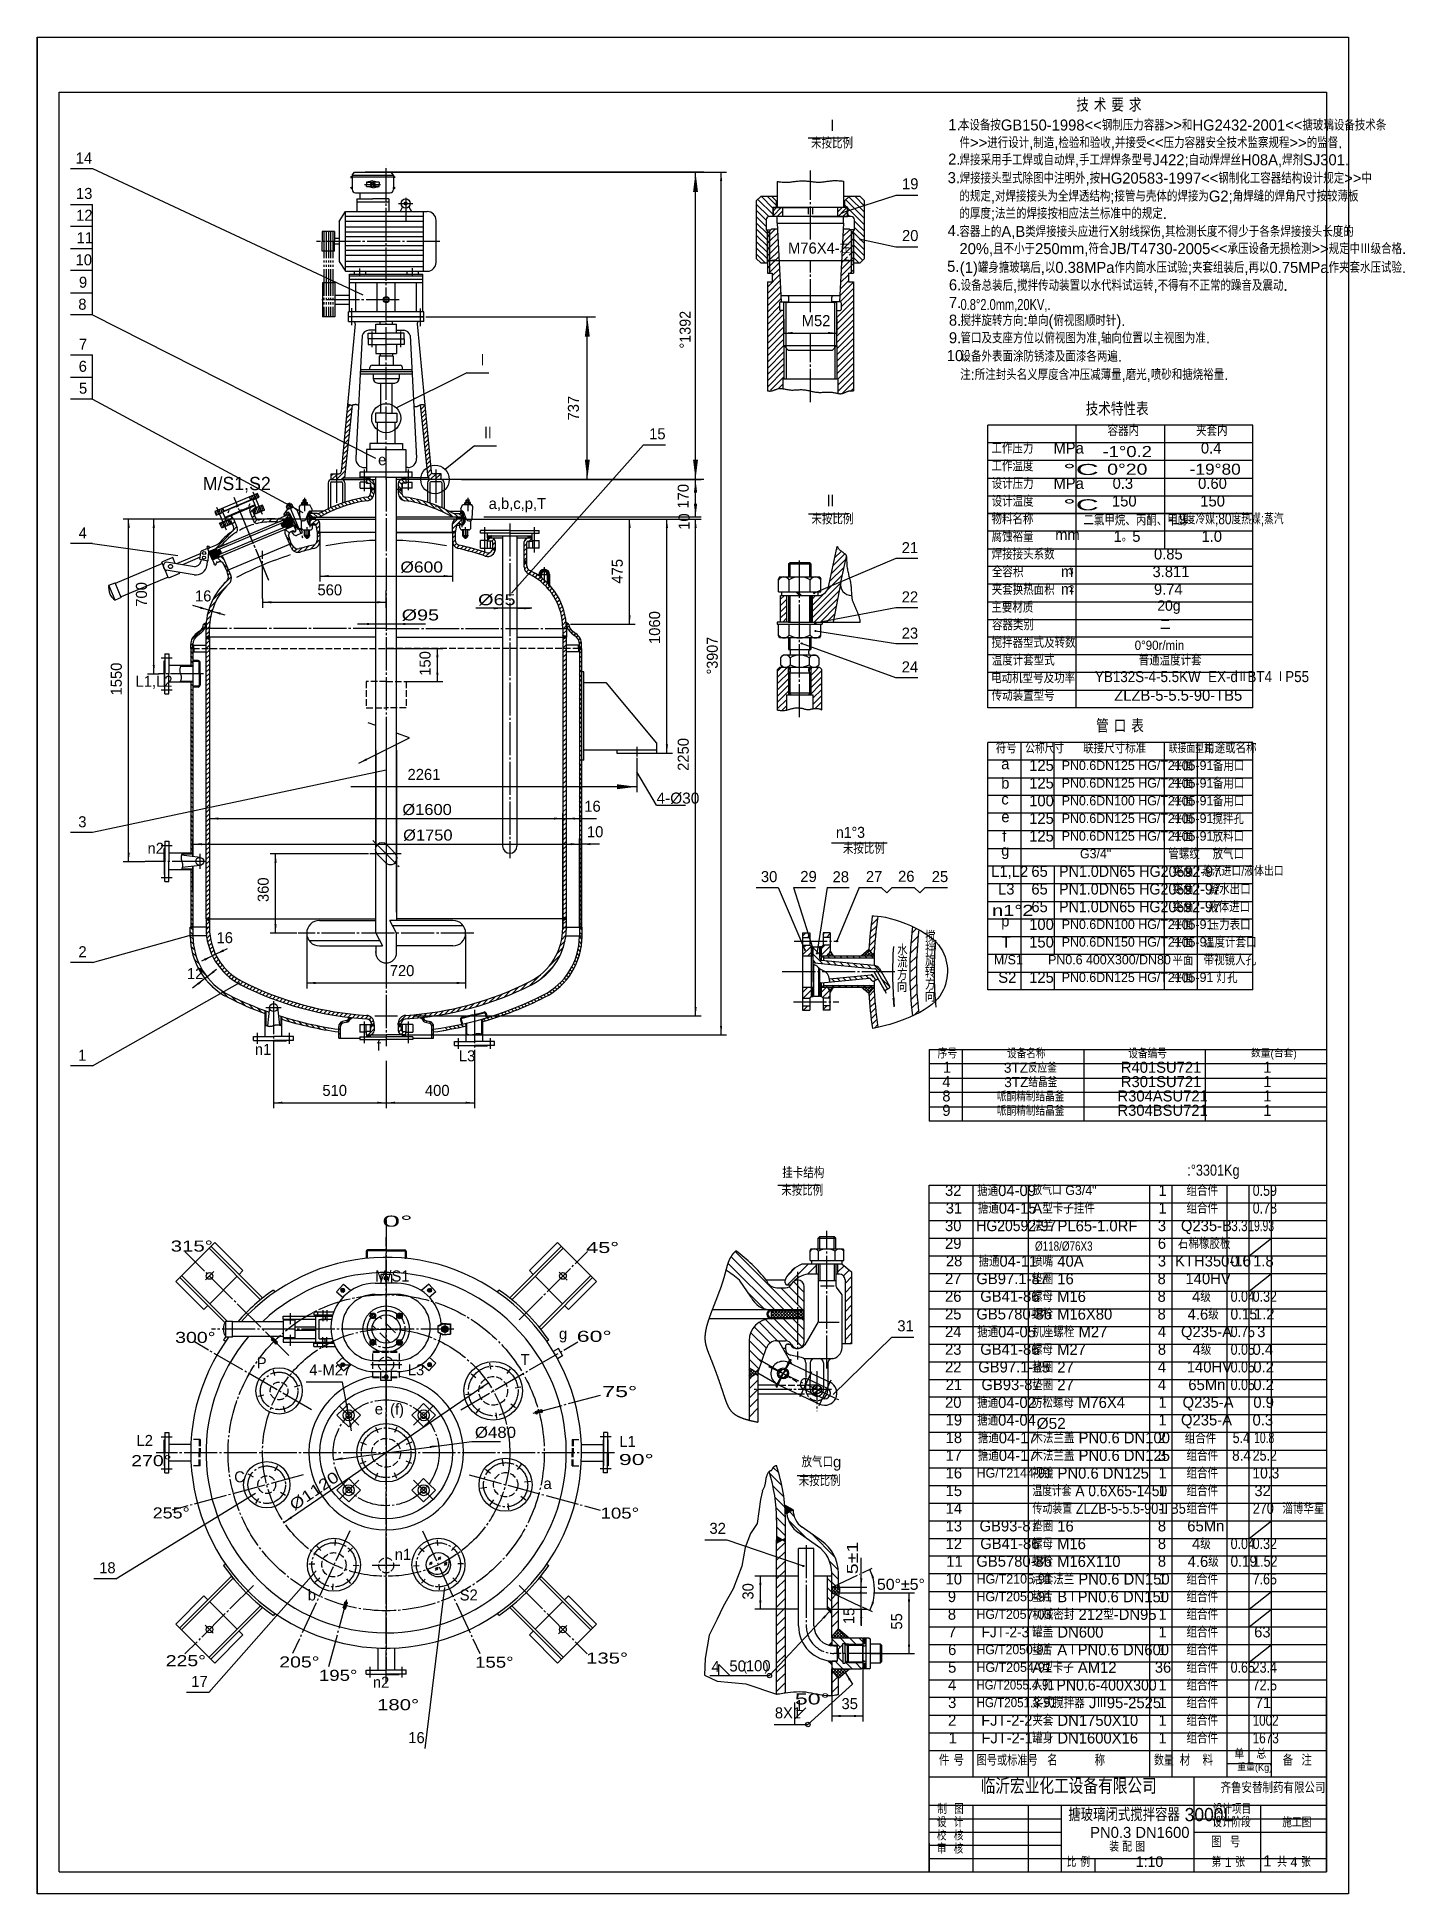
# Model space of a CAD drawing. Extents: x -21 to 598, y -220 to 621.
import ezdxf

# ---------------------------------------------------------------- set-up
doc = ezdxf.new("R2010")
doc.units = 0
for name, pattern in [('BORDER', [17, 12, -1, 1, -1, 1, -1]), ('DASHDOT', [18, 15, -1, 1, -1]), ('DASHED', [4, 3, -1])]:
    doc.linetypes.add(name, pattern=pattern)
doc.layers.get('0').update_dxf_attribs({"linetype": 'CONTINUOUS'})
for name, color, linetype in [('1', 7, 'CONTINUOUS'), ('2', 94, 'DASHDOT'), ('3', 2, 'DASHED'), ('4', 1, 'CONTINUOUS'), ('5', 214, 'CONTINUOUS'), ('6', 7, 'BORDER'), ('70', 8, 'CONTINUOUS'), ('85', 7, 'CONTINUOUS')]:
    doc.layers.add(name, color=color, linetype=linetype)
doc.styles.get("Standard").update_dxf_attribs({"font": 'isocp.shx', "width": 0.707, "bigfont": 'hztxt.shx'})
doc.styles.add('STYLE1', font='cadt_en.shx', dxfattribs={"width": 2.145643, "bigfont": 'cadt_hz.shx'})
doc.styles.add('STYLE10', font='cadt_en.shx', dxfattribs={"width": 1.24997, "bigfont": 'cadt_hz.shx'})
doc.styles.add('STYLE11', font='cadt_en.shx', dxfattribs={"width": 1.560826, "bigfont": 'cadt_hz.shx'})
doc.styles.add('STYLE12', font='cadt_en.shx', dxfattribs={"width": 1.213584, "bigfont": 'cadt_hz.shx'})
doc.styles.add('STYLE13', font='cadt_en.shx', dxfattribs={"width": 1.320397, "bigfont": 'cadt_hz.shx'})
doc.styles.add('STYLE14', font='cadt_en.shx', dxfattribs={"width": 1.180206, "bigfont": 'cadt_hz.shx'})
doc.styles.add('STYLE15', font='cadt_en.shx', dxfattribs={"width": 1.339334, "bigfont": 'cadt_hz.shx'})
doc.styles.add('STYLE16', font='cadt_en.shx', dxfattribs={"width": 1.341688, "bigfont": 'cadt_hz.shx'})
doc.styles.add('STYLE17', font='cadt_en.shx', dxfattribs={"width": 1.115263, "bigfont": 'cadt_hz.shx'})
doc.styles.add('STYLE18', font='cadt_en.shx', dxfattribs={"width": 1.115263, "bigfont": 'cadt_hz.shx'})
doc.styles.add('STYLE19', font='cadt_en.shx', dxfattribs={"width": 1.259578, "bigfont": 'cadt_hz.shx'})
doc.styles.add('STYLE2', font='cadt_en.shx', dxfattribs={"width": 1.565508, "bigfont": 'cadt_hz.shx'})
doc.styles.add('STYLE20', font='cadt_en.shx', dxfattribs={"width": 0.9717, "bigfont": 'cadt_hz.shx'})
doc.styles.add('STYLE21', font='cadt_en.shx', dxfattribs={"width": 1.044319, "bigfont": 'cadt_hz.shx'})
doc.styles.add('STYLE22', font='cadt_en.shx', dxfattribs={"width": 1.565508, "bigfont": 'cadt_hz.shx'})
doc.styles.add('STYLE23', font='cadt_en.shx', dxfattribs={"width": 1.319444, "bigfont": 'cadt_hz.shx'})
doc.styles.add('STYLE24', font='cadt_en.shx', dxfattribs={"width": 1.076207, "bigfont": 'cadt_hz.shx'})
doc.styles.add('STYLE25', font='cadt_en.shx', dxfattribs={"width": 0.94961, "bigfont": 'cadt_hz.shx'})
doc.styles.add('STYLE26', font='cadt_en.shx', dxfattribs={"width": 0.971276, "bigfont": 'cadt_hz.shx'})
doc.styles.add('STYLE27', font='cadt_en.shx', dxfattribs={"width": 1.474113, "bigfont": 'cadt_hz.shx'})
doc.styles.add('STYLE28', font='cadt_en.shx', dxfattribs={"width": 1.380195, "bigfont": 'cadt_hz.shx'})
doc.styles.add('STYLE29', font='cadt_en.shx', dxfattribs={"width": 1.316448, "bigfont": 'cadt_hz.shx'})
doc.styles.add('STYLE3', font='cadt_en.shx', dxfattribs={"width": 1.565508, "bigfont": 'cadt_hz.shx'})
doc.styles.add('STYLE30', font='cadt_en.shx', dxfattribs={"width": 1.37398, "bigfont": 'cadt_hz.shx'})
doc.styles.add('STYLE31', font='cadt_en.shx', dxfattribs={"width": 0.750162, "bigfont": 'cadt_hz.shx'})
doc.styles.add('STYLE32', font='cadt_en.shx', dxfattribs={"width": 2.161005, "bigfont": 'cadt_hz.shx'})
doc.styles.add('STYLE33', font='cadt_en.shx', dxfattribs={"width": 2.161005, "bigfont": 'cadt_hz.shx'})
doc.styles.add('STYLE34', font='cadt_en.shx', dxfattribs={"width": 1.248089, "bigfont": 'cadt_hz.shx'})
doc.styles.add('STYLE35', font='cadt_en.shx', dxfattribs={"width": 1.168867, "bigfont": 'cadt_hz.shx'})
doc.styles.add('STYLE36', font='cadt_en.shx', dxfattribs={"width": 1.315585, "bigfont": 'cadt_hz.shx'})
doc.styles.add('STYLE37', font='cadt_en.shx', dxfattribs={"width": 0.930657, "bigfont": 'cadt_hz.shx'})
doc.styles.add('STYLE38', font='cadt_en.shx', dxfattribs={"width": 1.043885, "bigfont": 'cadt_hz.shx'})
doc.styles.add('STYLE39', font='cadt_en.shx', dxfattribs={"width": 0.795385, "bigfont": 'cadt_hz.shx'})
doc.styles.add('STYLE4', font='cadt_en.shx', dxfattribs={"width": 1.261579, "bigfont": 'cadt_hz.shx'})
doc.styles.add('STYLE40', font='cadt_en.shx', dxfattribs={"width": 0.858069, "bigfont": 'cadt_hz.shx'})
doc.styles.add('STYLE41', font='cadt_en.shx', dxfattribs={"width": 1.355337, "bigfont": 'cadt_hz.shx'})
doc.styles.add('STYLE5', font='cadt_en.shx', dxfattribs={"width": 1.261579, "bigfont": 'cadt_hz.shx'})
doc.styles.add('STYLE6', font='cadt_en.shx', dxfattribs={"width": 1.378259, "bigfont": 'cadt_hz.shx'})
doc.styles.add('STYLE7', font='cadt_en.shx', dxfattribs={"width": 1.316448, "bigfont": 'cadt_hz.shx'})
doc.styles.add('STYLE8', font='cadt_en.shx', dxfattribs={"width": 1.320397, "bigfont": 'cadt_hz.shx'})
doc.styles.add('STYLE9', font='cadt_en.shx', dxfattribs={"width": 1.137986, "bigfont": 'cadt_hz.shx'})
doc.dimstyles.get("Standard").update_dxf_attribs({"dimtxt": 3.5, "dimasz": 4, "dimexe": 2, "dimexo": 0, "dimgap": 1, "dimtad": 1, "dimtoh": 1, "dimdec": 4, "dimzin": 0, "dimtxsty": 'STANDARD', "dimcen": 0, "dimazin": 3, "dimtfac": 1, "dimtdec": 4, "dimtmove": 0, "dimatfit": 3, "dimtolj": 1, "dimtzin": 0})

msp = doc.modelspace()

# ---------------------------------------------------------------- texts
at = {"style": 'STYLE1'}
for s, height, p in [('1.', 5, (391.47756, 578.68958)), ('本设备按GB150-1998<<钢制压力容器>>和HG2432-2001<<搪玻璃设备技术条', 5, (396.27304, 578.51508)), ('未按比例', 5, (329.31618, 570.36828)), ('件>>进行设计,制造,检验和验收,并接受<<压力容器安全技术监察规程>>的监督.', 5, (396.55904, 570.53708)), ('14', 5, (-3.7206, 563.5943)), ('2.', 5, (391.4133, 563.06737)), ('焊接采用手工焊或自动焊,手工焊焊条型号J422;自动焊焊丝H08A,焊剂SJ301.', 5, (396.6037, 562.7791)), ('19', 5, (370.52427, 551.89705)), ('3.', 5, (391.20412, 554.68658)), ('焊接接头型式除图中注明外,按HG20583-1997<<钢制化工容器结构设计规定>>中', 5, (396.64704, 554.47908)), ('13', 5, (-3.5976, 547.5404)), ('的规定,对焊接接头为全焊透结构;接管与壳体的焊接为G2;角焊缝的焊角尺寸按较薄板', 5, (396.53404, 546.33608)), ('12', 5, (-3.5366, 537.6384)), ('的厚度;法兰的焊接按相应法兰标准中的规定.', 5, (396.53404, 538.49808)), ('11', 5, (-3.2896, 527.4904)), ('20', 5, (370.52427, 528.46834)), ('4.', 5, (391.20412, 530.68658)), ('容器上的A,B类焊接接头应进行X射线探伤,其检测长度不得少于各条焊接接头长度的', 5, (396.53404, 530.29908)), ('10', 5, (-3.7826, 517.4654)), ('20%,且不小于250mm,符合JB/T4730-2005<<承压设备无损检测>>规定中Ⅲ级合格.', 5, (396.54204, 522.52908)), ('5.', 5, (390.95678, 514.5206)), ('(1)罐身搪玻璃后,以0.38MPa作内筒水压试验;夹套组装后,再以0.75MPa作夹套水压试验.', 5, (396.6957, 514.03316)), ('9', 5, (-2.2446, 507.3174)), ('6.', 5, (391.76712, 506.1556)), ('设备总装后,搅拌传动装置以水代料试运转,不得有不正常的躁音及震动.', 5, (397.06604, 505.9071)), ('8', 5, (-2.5516, 497.3544)), ('7.', 5, (391.76712, 498.1556)), ('8.', 5, (391.76712, 490.1556)), ('搅拌旋转方向:单向(俯视图顺时针).', 5, (397.01304, 490.0041)), ('7', 5, (-2.2446, 479.25651)), ('9.', 5, (391.76712, 482.1556)), ('管口及支座方位以俯视图为准,轴向位置以主视图为准.', 5, (397.02404, 482.0921)), ('6', 5, (-2.3676, 469.23151)), ('10.', 5, (390.79404, 474.08513)), ('设备外表面涂防锈漆及面漆各两遍.', 5, (397.02404, 473.7871)), ('5', 5, (-2.2446, 459.32951)), ('15', 5, (255.99552, 438.6597)), ('工作压力', 5, (411.03313, 432.16164)), ('容器内', 5, (463.62844, 440.16164)), ('夹套内', 5, (503.70169, 440.14211)), ('e', 5, (133.23944, 426.91622)), ('工作温度', 5, (411.03313, 424.16164)), ('MPa', 5, (439.13933, 432.22898)), ('M/S1,S2', 6, (53.84405, 415.6356)), ('设计压力', 5, (411.15032, 416.14211)), ('MPa', 5, (439.13933, 416.22898)), ('a,b,c,p,T', 5, (183.317, 407.08708)), ('设计温度', 5, (411.15032, 408.16164)), ('未按比例', 5, (329.50818, 400.08114)), ('物料名称', 5, (411.03313, 400.16164)), ('4', 5, (-2.3676, 393.7741)), ('腐蚀裕量', 5, (411.09173, 392.14211)), ('mm', 5, (439.89234, 393.01023)), ('1。5', 5, (466.33676, 392.22898)), ('1.0', 5, (506.16533, 392.22898)), ('21', 5, (370.38783, 387.09916)), ('焊接接头系数', 5, (411.15032, 384.16164)), ('0.85', 5, (484.62671, 384.22898)), ('全容积', 5, (411.26751, 376.16164)), ('m', 5, (442.48316, 376.31323)), ('3', 3, (446.00428, 377.52382)), ('3.811', 5, (483.97677, 376.22898)), ('16', 5, (50.31649, 365.23368)), ('夹套换热面积', 5, (411.15032, 368.16164)), ('m', 5, (442.48316, 368.31323)), ('2', 3, (446.22528, 369.57282)), ('9.74', 5, (484.62671, 368.22898)), ('22', 5, (370.38783, 364.79871)), ('主要材质', 5, (411.00383, 360.12258)), ('20g', 4.715789, (486.15807, 361.01334)), ('23', 5, (370.38783, 348.39088)), ('容器类别', 5, (411.26751, 352.16164)), ('二', 5, (487.35364, 352.22023)), ('搅拌器型式及转数', 5, (411.09173, 344.16164)), ('24', 5, (370.38783, 333.10303)), ('温度计套型式', 5, (411.17962, 336.16164)), ('L1,L2', 5, (23.38421, 326.56176)), ('电动机型号及功率', 5, (410.88665, 328.16164)), ('传动装置型号', 5, (411.15032, 320.18117)), ('符号', 5, (412.98372, 296.38382)), ('联接尺寸标准', 5, (452.59387, 296.38382)), ('用途或名称', 5, (507.37395, 296.40335)), ('a', 5, (415.44373, 289.25195)), ('125', 5, (428.11845, 288.4707)), ('PN0.6DN125 HG/T2105-91', 4.2, (442.85822, 288.86693)), ('平面', 5, (492.98372, 288.38382)), ('备用口', 5, (511.33352, 288.40335)), ('备用口', 5, (511.33352, 280.40335)), ('b', 5, (415.44373, 280.4707)), ('125', 5, (428.11845, 280.4707)), ('100', 5, (428.11845, 272.4707)), ('PN0.6DN125 HG/T2105-91', 4.2, (442.85822, 280.86693)), ('平面', 5, (492.98372, 280.38382)), ('备用口', 5, (511.33352, 272.40335)), ('c', 5, (415.51209, 273.25195)), ('e', 5, (415.51209, 265.25195)), ('125', 5, (428.11845, 264.4707)), ('PN0.6DN100 HG/T2105-91', 4.2, (442.85822, 272.86693)), ('PN0.6DN125 HG/T2105-91', 4.2, (442.85822, 264.86693)), ('平面', 5, (492.98372, 272.38382)), ('平面', 5, (492.98372, 264.38382)), ('搅拌孔', 5, (511.06985, 264.36429)), ('3', 5, (-2.5516, 262.94272)), ('f', 5, (415.92225, 256.4707)), ('125', 5, (428.11845, 256.4707)), ('PN0.6DN125 HG/T2105-91', 4.2, (442.85822, 256.86693)), ('平面', 5, (492.98372, 256.38382)), ('放料口', 5, (511.17239, 256.38382)), ('n2', 5, (28.79416, 250.93794)), ('未按比例', 5, (343.74425, 250.89534)), ('g', 5, (415.44373, 250.0332)), ('G3/4"', 4.2, (451.11857, 248.86693)), ('管螺纹', 5, (491.17239, 248.38382)), ('放气口', 5, (511.18704, 248.38382)), ('L1,L2', 5, (410.92989, 240.4707)), ('65', 5, (429.1102, 240.4707)), ('突面', 5, (492.99837, 240.36429)), ('L3', 5, (414.04184, 232.4707)), ('65', 5, (429.1102, 232.4707)), ('突面', 5, (492.99837, 232.36429)), ('凝水出口', 5, (509.4343, 232.40335)), ('65', 5, (429.1102, 224.4707)), ('突面', 5, (492.99837, 224.36429)), ('液体进口', 5, (509.14133, 224.38382)), ('p', 5, (415.44373, 218.0332)), ('100', 5, (428.11845, 216.4707)), ('PN0.6DN100 HG/T2105-91', 4.2, (442.85822, 216.86693)), ('平面', 5, (492.98372, 216.38382)), ('压力表口', 5, (509.41965, 216.38382)), ('16', 5, (60.05999, 210.42595)), ('T', 5, (415.64881, 208.4707)), ('150', 5, (428.11845, 208.4707)), ('PN0.6DN150 HG/T2105-91', 4.2, (442.85822, 208.86693)), ('平面', 5, (492.98372, 208.38382)), ('温度计套口', 5, (507.34465, 208.40335)), ('2', 5, (-2.4906, 204.07124)), ('M/S1', 4.2, (412.12261, 200.86693)), ('PN0.6 400X300/DN80', 4.2, (436.68785, 200.86693)), ('平面', 5, (492.98372, 200.38382)), ('带视镜人孔', 5, (507.13958, 200.40335)), ('12', 5, (46.66999, 194.16695)), ('S2', 5, (414.1102, 192.4707)), ('125', 5, (428.11845, 192.4707)), ('PN0.6DN125 HG/T2105-91', 4.2, (442.85822, 192.86693)), ('平面', 5, (492.98372, 192.38382)), ('灯孔', 5, (512.98372, 192.38382)), ('1', 5, (-2.64556, 157.2083)), ('n1', 5, (77.42445, 159.84662)), ('f', 5, (132.653, 161.69362)), ('L3', 5, (169.811, 156.90921)), ('序号', 4.696774, (386.59446, 158.2072)), ('设备名称', 4.585827, (418.10213, 158.24559)), ('设备编号', 4.585827, (473.03495, 158.24559)), ('数量(台套)', 3.4125, (528.52916, 158.71678)), ('1', 5, (389.04546, 151.73812)), ('3TZ反应釜', 4.585827, (416.69037, 151.74559)), ('R401SU721', 5, (469.6434, 151.73812)), ('1', 5, (534.10261, 151.73812)), ('4', 5, (388.77203, 145.23812)), ('8', 5, (388.77203, 138.73812)), ('哌酮精制结晶釜', 4.585827, (413.5621, 138.74559)), ('3TZ结晶釜', 4.585827, (416.83816, 145.24559)), ('R304ASU721', 5, (468.12775, 138.73812)), ('R301SU721', 5, (469.6434, 145.23812)), ('1', 5, (534.10261, 145.23812)), ('1', 5, (534.10261, 138.73812)), ('9', 5, (388.77203, 132.23812)), ('哌酮精制结晶釜', 4.585827, (413.5621, 132.24559)), ('R304BSU721', 5, (468.09357, 132.23812)), ('1', 5, (534.10261, 132.23812)), ('未按比例', 5, (315.83539, 96.01928)), ('32', 5, (390.00685, 95.99558)), ('搪通04-09', 5, (404.57627, 95.9087)), ('31', 5, (390.31447, 87.99558)), ('30', 5, (390.00685, 79.99558)), ('29', 5, (390.00685, 71.99558)), ('28', 5, (390.38993, 64.08445)), ('0.6', 5, (519.28854, 63.99558)), ('1.8', 5, (529.56198, 63.99558)), ('M/S1', 5, (131.871, 57.18924)), ('27', 5, (390.00685, 55.99558)), ('8', 5, (486.27203, 55.99558)), ('26', 5, (390.00685, 47.99558)), ('8', 5, (486.27203, 47.99558)), ('25', 5, (390.00685, 39.99558)), ('8', 5, (486.27203, 39.99558)), ('g', 5, (215.14714, 31.07009)), ('24', 5, (390.00685, 31.99558)), ('23', 5, (390.00685, 23.99558)), ('P', 5, (78.298, 17.87208)), ('L3', 5, (146.691, 14.71823)), ('T', 5, (197.77575, 19.33594)), ('22', 5, (390.00685, 15.99558)), ('21', 5, (390.31447, 7.99558)), ('e', 5, (131.73999, -3.01405)), ('(f)', 5, (138.64499, -3.14005)), ('20', 5, (390.00685, -0.00442)), ('19', 5, (390.28029, -8.00442)), ('L2', 5, (23.81709, -17.2913)), ('L1', 5, (242.50409, -17.7403)), ('18', 5, (390.28029, -16.00442)), ('搪通04-17', 5, (404.86405, -16.0913)), ('17', 5, (390.28029, -24.00442)), ('搪通04-17', 5, (404.86405, -24.0913)), ('C', 5, (68.068, -33.76992)), ('a', 5, (208.12851, -36.79192)), ('未按比例', 5, (323.71908, -35.51172)), ('16', 5, (390.28029, -32.00442)), ('15', 5, (390.28029, -40.00442)), ('32', 5, (530.12113, -40.00442)), ('14', 5, (390.28029, -48.00442)), ('13', 5, (390.28029, -56.00442)), ('n1', 5, (140.799, -68.87892)), ('12', 5, (390.28029, -64.00442)), ('11', 5, (390.5879, -72.00442)), ('18', 5, (6.90452, -74.95991)), ('10', 5, (390.28029, -80.00442)), ('b', 5, (101.368, -87.27992)), ('S2', 5, (170.203, -87.28687)), ('9', 5, (391.27203, -88.00442)), ('8', 5, (391.27203, -96.00442)), ('63', 5, (530.00685, -104.00442)), ('36', 5, (485.00685, -120.00442)), ('17', 5, (48.63755, -126.4379)), ('n2', 5, (130.8635, -126.7924)), ('8X1', 5, (312.93975, -140.68733)), ('16', 5, (146.9132, -151.90511)), ('件 号', 5, (387.20503, -162.0913)), ('名         称', 5, (436.27306, -162.07177)), ('材   料', 5, (496.31042, -162.0913)), ('单', 4.23307, (521.03564, -158.93323)), ('总', 4.23307, (531.02324, -158.93323)), ('备  注', 5, (542.94181, -162.07177)), ('重量(Kg)', 3.101538, (522.3119, -164.46091)), ('制  图', 4.335484, (386.53835, -183.96867)), ('设计项目', 4.335484, (511.28222, -183.96867)), ('施工图', 4.634483, (542.72638, -190.02384)), ('校  核', 4.406557, (386.27988, -195.98178)), ('设  计', 4.335484, (386.39863, -189.96867)), ('PN0.3 DN1600', 5, (455.7519, -194.83492)), ('设计阶段', 4.335484, (511.09169, -189.96867)), ('审  核', 4.335484, (386.37323, -201.96867)), ('装 配 图', 4, (464.3939, -201.00526)), ('图  号', 5, (510.54435, -199.13036)), ('比 例', 4.665695, (445.08263, -208.0073)), ('1:10', 4.8, (476.37649, -207.97099)), ('第 1 张', 4.233071, (510.69557, -207.93323)), ('1', 5, (534.10261, -207.75442)), ('共 4 张', 4.266667, (540.38386, -207.92263))]:
    msp.add_text(s, height=height, dxfattribs=at).set_placement(p)
msp.add_text('10', height=5, rotation=90, dxfattribs=at).set_placement((274.31563, 397.67865))
for s, height, width, p in [('公称尺寸', 5, 0.770655, (426.30308, 296.40335)), ('联接面型式', 4, 0.768839, (491.32908, 296.58399)), ('PN1.0DN65 HG20592-97', 5, 0.966984, (441.66781, 240.4707)), ('蒸汽进口/液体出口', 4, 0.860115, (506.32376, 240.88786)), ('PN1.0DN65 HG20592-97', 5, 0.965293, (441.67241, 232.4707)), ('PN1.0DN65 HG20592-97', 5, 0.965293, (441.67241, 224.4707)), ('放气口 G3/4"', 4.2, 1.003, (429.61318, 96.39181)), ('1', 5, 1.003, (486.66151, 95.99558)), ('组合件', 5, 1.003, (499.37551, 95.9087)), ('0.59', 5, 0.843956, (529.3491, 95.99558)), ('搪通04-15', 5, 0.998339, (404.88584, 87.9087)), ('A型卡子挂件', 5, 1.003, (429.53639, 87.9087)), ('1', 5, 1.003, (486.66151, 87.99558)), ('组合件', 5, 1.003, (499.37551, 87.9087)), ('0.78', 5, 0.843954, (529.34911, 87.99558)), ('HG20592-97', 5, 0.945209, (404.16452, 79.99558)), ('法兰 PL65-1.0RF', 5, 1.003, (429.57556, 79.9087)), ('3', 5, 1.003, (486.38725, 79.99558)), ('Q235-B', 5, 1.003, (496.83974, 79.99558)), ('3.31', 5, 0.798648, (519.62062, 79.99558)), ('9.93', 5, 0.696597, (529.9535, 79.99558)), ('6', 5, 1.003, (486.38725, 71.99558)), ('石棉橡胶板', 5, 1.003, (495.47752, 71.92823)), ('搪通04-11', 5, 0.998339, (405.19295, 63.9087)), ('喷嘴 40A', 5, 1.003, (429.45803, 63.9087)), ('3', 5, 1.003, (486.38725, 63.99558)), ('KTH350-10', 5, 1.002996, (494.19357, 63.99558)), ('GB97.1-87', 5, 1.003, (404.19356, 55.99558)), ('垫圈 16', 5, 1.003, (429.45803, 55.9087)), ('140HV', 5, 1.003, (498.89721, 55.99558)), ('GB41-86', 5, 1.003, (405.94787, 47.99558)), ('螺母 M16', 5, 1.003, (429.36987, 47.92823)), ('4级', 5, 1.003, (501.87719, 47.91308)), ('0.04', 5, 0.843956, (519.3491, 47.99558)), ('0.32', 5, 0.843956, (529.3491, 47.99558)), ('GB5780-86', 5, 1.002417, (404.19404, 39.99558)), ('螺栓 M16X80', 5, 1.003, (429.36987, 39.9087)), ('4.6级', 5, 1.003, (499.88775, 39.91308)), ('0.15', 5, 0.923909, (519.30538, 39.99558)), ('1.2', 5, 1.003, (529.91175, 39.99558)), ('31', 5, 1.003, (368.39121, 34.63999)), ('搪通04-05', 5, 0.999977, (404.5763, 31.9087)), ('机座螺栓 M27', 5, 1.003, (429.54618, 31.9087)), ('4', 5, 1.003, (486.38725, 31.99558)), ('Q235-A', 5, 1.003, (496.87402, 31.99558)), ('0.75', 5, 0.843764, (519.34931, 31.99558)), ('3', 5, 1.003, (531.38725, 31.99558)), ('GB41-86', 5, 1.003, (405.94787, 23.99558)), ('螺母 M27', 5, 1.003, (429.36987, 23.92823)), ('8', 5, 1.003, (486.38725, 23.99558)), ('4级', 5, 1.003, (502.13684, 23.91308)), ('0.05', 5, 0.843554, (519.34953, 23.99558)), ('0.4', 5, 1.003, (529.27798, 23.99558)), ('GB97.1-85', 5, 1.003, (405.03699, 15.99558)), ('垫圈 27', 5, 1.003, (429.45803, 15.9087)), ('4', 5, 1.003, (486.38725, 15.99558)), ('140HV', 5, 1.003, (499.4964, 15.99558)), ('0.05', 5, 0.843764, (519.34931, 15.99558)), ('0.2', 5, 1.003, (529.6375, 15.99558)), ('GB93-87', 5, 1.003, (406.47821, 7.99558)), ('垫圈 27', 5, 1.003, (429.45803, 7.9087)), ('4', 5, 1.003, (486.38725, 7.99558)), ('65Mn', 5, 1.003, (500.19987, 7.99558)), ('0.05', 5, 0.843764, (519.34931, 7.99558)), ('0.2', 5, 1.003, (529.6375, 7.99558)), ('搪通04-02', 5, 0.998339, (404.57874, -0.0913)), ('防松螺母 M76X4', 5, 1.003, (429.34049, -0.0913)), ('1', 5, 1.003, (486.66151, -0.00442)), ('Q235-A', 5, 1.003, (497.59306, -0.00442)), ('0.9', 5, 1.003, (529.6375, -0.00442)), ('搪通04-04', 5, 0.998339, (404.57874, -8.0913)), ('1', 5, 1.003, (486.66151, -8.00442)), ('Q235-A', 5, 1.003, (496.87402, -8.00442)), ('0.3', 5, 1.003, (529.27798, -8.00442)), ('木法兰盖 PN0.6 DN100', 5, 1.003, (429.57556, -16.0913)), ('2', 5, 1.003, (486.38725, -16.00442)), ('组合件', 5, 1.003, (498.57451, -16.2723)), ('5.4', 5, 0.843715, (520.27232, -16.00442)), ('10.8', 5, 0.704118, (529.96852, -16.00442)), ('木法兰盖 PN0.6 DN125', 5, 1.003, (429.57556, -24.0913)), ('3', 5, 1.003, (486.38725, -24.00442)), ('组合件', 5, 1.003, (499.37551, -24.0913)), ('8.4', 5, 0.917632, (520.03659, -24.00442)), ('25.2', 5, 0.842194, (529.35106, -24.00442)), ('HG/T2144-91', 4.2, 1.003, (404.28416, -31.60819)), ('视镜 PN0.6 DN125', 5, 1.003, (429.57556, -32.0913)), ('1', 5, 1.003, (486.66151, -32.00442)), ('组合件', 5, 1.003, (499.37551, -32.0913)), ('10.3', 5, 0.933652, (529.23625, -32.00442)), ('温度计套 A 0.6X65-1450', 5, 0.93182, (429.59225, -40.07177)), ('1', 5, 1.003, (486.66151, -40.00442)), ('组合件', 5, 1.003, (499.37551, -40.0913)), ('传动装置 ZLZB-5-5.5-90-TB5', 5, 0.85954, (429.58401, -48.05224)), ('1', 5, 1.003, (486.66151, -48.00442)), ('组合件', 5, 1.003, (499.37551, -48.0913)), ('270', 5, 0.851765, (529.40977, -48.00442)), ('GB93-87', 5, 1.003, (405.63933, -56.00442)), ('螺母 M16', 5, 1.003, (429.36987, -64.07177)), ('垫圈 16', 5, 1.003, (429.45803, -56.0913)), ('8', 5, 1.003, (486.38725, -56.00442)), ('65Mn', 5, 1.003, (499.72051, -56.00442)), ('4级', 5, 1.003, (501.87719, -64.08692)), ('GB5780-86', 5, 1.002619, (404.19382, -72.00442)), ('GB41-86', 5, 1.003, (405.94787, -64.00442)), ('螺栓 M16X110', 5, 1.003, (429.36987, -72.0913)), ('8', 5, 1.003, (486.38725, -64.00442)), ('8', 5, 1.003, (486.38725, -72.00442)), ('4.6级', 5, 1.003, (499.88775, -72.08692)), ('0.19', 5, 0.92391, (519.30538, -72.00442)), ('0.04', 5, 0.843956, (519.3491, -64.00442)), ('0.32', 5, 0.84395, (529.34911, -64.00442)), ('1.52', 5, 0.84395, (529.57988, -72.00442)), ('HG/T2105-91', 4.2, 1.003, (404.28416, -79.60819)), ('活套法兰 PN0.6 DN150', 5, 1.003, (429.45803, -80.0913)), ('1', 5, 1.003, (486.66151, -80.00442)), ('组合件', 5, 1.003, (499.37551, -80.0913)), ('7.65', 5, 0.84394, (529.34912, -80.00442)), ('HG/T2050-91', 4.2, 1.002969, (404.23473, -87.60819)), ('垫片 BⅠPN0.6 DN150', 5, 1.003, (429.45803, -88.0913)), ('1', 5, 1.003, (486.66151, -88.00442)), ('组合件', 5, 1.003, (499.37551, -88.0913)), ('HG/T2057-03', 4.2, 0.995183, (404.23934, -95.60819)), ('机械密封 212型-DN95', 5, 1.003, (429.54618, -96.0913)), ('1', 5, 1.003, (486.66151, -96.00442)), ('组合件', 5, 1.003, (499.37551, -96.0913)), ('7', 5, 1.003, (391.38725, -104.00442)), ('FJT-2-3', 5, 0.919376, (406.56604, -104.00442)), ('罐盖 DN600', 5, 1.003, (429.48741, -104.11083)), ('1', 5, 1.003, (486.66151, -104.00442)), ('组合件', 5, 1.003, (499.37551, -104.0913)), ('6', 5, 1.003, (391.38725, -112.00442)), ('HG/T2050-91', 4.2, 0.98336, (404.25698, -111.60819)), ('垫片 AⅠPN0.6 DN600', 5, 1.003, (429.45803, -112.0913)), ('1', 5, 1.003, (486.66151, -112.00442)), ('组合件', 5, 1.003, (499.37551, -112.0913)), ('5', 5, 1.003, (391.38725, -120.00442)), ('HG/T2054-91', 4.2, 1.002969, (404.23473, -119.60819)), ('A型卡子 AM12', 5, 1.003, (429.53639, -120.0913)), ('组合件', 5, 1.003, (499.37551, -120.0913)), ('0.65', 5, 0.843956, (519.3491, -120.00442)), ('23.4', 5, 0.843628, (529.3494, -120.00442)), ('4', 5, 1.003, (391.38725, -128.00442)), ('3', 5, 1.003, (391.38725, -136.00442)), ('HG/T2051.3-91', 4.2, 0.93533, (404.27356, -135.60819)), ('桨式搅拌器 JⅢ95-2525', 5, 1.001895, (429.51712, -136.07177)), ('1', 5, 1.003, (486.66151, -136.00442)), ('组合件', 5, 1.003, (499.37551, -136.0913)), ('71', 5, 0.964942, (530.45784, -136.00442)), ('2', 5, 1.003, (391.38725, -144.00442)), ('FJT-2-2', 5, 0.988385, (406.43369, -144.00442)), ('夹套 DN1750X10', 5, 1.003, (429.54618, -144.0913)), ('1', 5, 1.003, (486.66151, -144.00442)), ('组合件', 5, 1.003, (499.37551, -144.0913)), ('1002', 5, 0.791271, (529.32842, -144.00442)), ('1', 5, 1.003, (391.66151, -152.00442)), ('FJT-2-1', 5, 0.994704, (406.49448, -152.00442)), ('罐身 DN1600X16', 5, 1.003, (429.48741, -152.07177)), ('1', 5, 1.003, (486.66151, -152.00442)), ('组合件', 5, 1.003, (499.37551, -152.0913)), ('1673', 5, 0.797784, (529.31992, -152.00442)), ('图号或标准号', 5, 0.973683, (404.29424, -162.11083)), ('数量', 5, 0.857889, (484.62873, -162.07177))]:
    msp.add_text(s, height=height, dxfattribs=dict(at, width=width)).set_placement(p)
at = {"attachment_point": 7}
for s, insert, char_height, style in [('0.8%%d2.0mm,20KV,.', (397.02404, 496.28343), 5, 'STYLE31'), ('%%dC', (443.45824, 422.42773), 5, 'STYLE32'), ('%%dC', (443.45824, 406.42773), 5, 'STYLE33'), ('%%c65', (178.53142, 363.33103), 5, 'STYLE16'), ('4-%%c30', (259.32116, 273.4672), 5, 'STYLE21'), ('n1%%d2', (411.32691, 222.80403), 5, 'STYLE41'), (':%%d3301Kg', (499.73147, 103.62641), 5, 'STYLE40'), ('0%%d', (135.20125, 81.96641), 5, 'STYLE1'), ('315%%d', (39.31244, 70.68655), 5, 'STYLE28'), ('45%%d', (227.44421, 70.03159), 5, 'STYLE27'), (' %%c118/%%c76X3', (429.51444, 70.99181), 4.2, 'STYLE39'), ('300%%d', (41.32013, 29.29729), 5, 'STYLE8'), ('60%%d', (223.19896, 29.80413), 5, 'STYLE2'), ('75%%d', (234.77296, 4.76213), 5, 'STYLE3'), (' %%c52', (429.54618, -9.75796), 5, 'STYLE38'), ('270%%d', (21.41181, -26.51562), 5, 'STYLE13'), ('90%%d', (242.2983, -26.00148), 5, 'STYLE11'), ('255%%d', (31.15358, -50.19834), 5, 'STYLE12'), ('105%%d', (233.98991, -50.29694), 5, 'STYLE4'), ('225%%d', (37.05896, -117.11313), 5, 'STYLE29'), ('205%%d', (88.48743, -117.6991), 5, 'STYLE7'), ('155%%d', (177.16171, -117.80788), 5, 'STYLE5'), ('135%%d', (227.46425, -115.94388), 5, 'STYLE30'), ('195%%d', (106.45058, -123.75634), 5, 'STYLE19'), ('180%%d', (132.76624, -137.05034), 5, 'STYLE6')]:
    msp.add_mtext(s, dxfattribs=dict(at, insert=insert, char_height=char_height, style=style))
at = {"layer": '1', "style": 'STYLE1'}
for s, height, p in [('技 术 要 求', 6, (449.4539, 587.06229)), ('Ⅰ', 6, (336.15037, 577.66942)), ('Ⅰ', 6, (177.64652, 471.53627)), ('技术特性表', 6, (453.71583, 449.38094)), ('Ⅱ', 6, (180.1273, 438.52427)), ('Ⅱ', 6, (335.27537, 407.69328)), ('管 口 表', 6, (458.4603, 305.8128)), ('临沂宏业化工设备有限公司', 7, (406.12021, -174.93304))]:
    msp.add_text(s, height=height, dxfattribs=at).set_placement(p)
at = {"layer": '1', "style": 'STYLE1', "width": 0.98426}
msp.add_text('搪玻璃闭式搅拌容器 3000L', height=6, dxfattribs=at).set_placement((445.86306, -187.2524))
at = {"layer": '5', "style": 'STYLE1', "width": 1.003}
for s, height, p in [('30', 5, (306.60638, 238.09644)), ('29', 5, (324.44683, 238.15359)), ('28', 5, (339.07332, 238.02659)), ('27', 5, (354.15703, 238.11159)), ('26', 5, (368.7268, 238.23659)), ('25', 5, (383.9788, 238.11059)), ('水', 5, (368.29369, 204.86499)), ('拌', 5, (380.97221, 205.49109)), ('搅', 5, (380.97221, 210.96947)), ('流', 5, (368.29369, 199.38662)), ('旋', 5, (380.97221, 200.16924)), ('方', 5, (368.29369, 193.75172)), ('向', 5, (368.13716, 188.27335)), ('转', 5, (380.81568, 194.8474)), ('方', 5, (380.97221, 189.36902)), ('向', 5, (380.81568, 183.89065)), ('挂卡结构', 5, (316.28382, 103.99467)), ('放气口g', 5, (324.98577, -26.96249)), ('32', 5, (283.3087, -57.10318)), ('4', 5, (284.21446, -119.72318)), ('50', 5, (292.34842, -119.44514)), ('(', 4, (298.56374, -119.16713)), ('100', 5, (299.78643, -119.34325)), (')', 4, (308.24334, -119.16713)), ('1', 5, (322.10183, -137.38464))]:
    msp.add_text(s, height=height, dxfattribs=at).set_placement(p)
at = {"layer": '5', "char_height": 5, "attachment_point": 7}
for s, insert, style in [('n1%%d3', (340.60465, 258.06872), 'STYLE25'), ('50%%d', (322.00111, -134.44556), 'STYLE22')]:
    msp.add_mtext(s, dxfattribs=dict(at, insert=insert, style=style))

# ---------------------------------------------------------------- blocks, each defined once
blk = doc.blocks.new('*D0')
for p, q in [((113.1, -23.5), (175.66, -15.23)), ((175.66, -15.23), (188.7, -15.23))]:
    blk.add_line(p, q)
for points in [[(113.1, -23.5), (117, -22.48), (117.13, -23.47)], [(160.69, -17.21), (156.79, -18.23), (156.66, -17.24)]]:
    blk.add_solid(points)
at = {"insert": (177.09, -13.81), "char_height": 5, "attachment_point": 7, "style": 'STYLE9'}
blk.add_mtext('%%c480', dxfattribs=at)
blk = doc.blocks.new('*D1')
blk.add_line((183.16, 11.2), (90.63, -51.91))
for points in [[(183.16, 11.2), (180.13, 8.53), (179.57, 9.36)], [(90.63, -51.91), (93.65, -49.24), (94.22, -50.07)]]:
    blk.add_solid(points)
at = {"insert": (95.41, -46.92), "char_height": 5, "attachment_point": 7, "rotation": 34.29499, "style": 'STYLE10'}
blk.add_mtext('%%c1120', dxfattribs=at)
blk = doc.blocks.new('*D2')
for p, q in [((117.13, 11.57), (100.66, 11.57)), ((121.25, -10.46), (117.13, 11.57))]:
    blk.add_line(p, q)
for points in [[(119.7, -2.21), (118.48, 1.63), (119.46, 1.82)], [(120.14, -4.56), (121.37, -8.4), (120.39, -8.59)]]:
    blk.add_solid(points)
at = {"style": 'STYLE1'}
blk.add_text('4-M27', height=5, dxfattribs=at).set_placement((102.09, 14.66))
blk = doc.blocks.new('*U3')
for p, q in [((101.91, 405.18), (102.06, 405.33)), ((102, 405.08), (101.91, 405.16)), ((102.14, 405.08), (101.93, 405.28)), ((101.95, 405.36), (102.02, 405.43)), ((101.95, 405.08), (102.12, 405.25)), ((102.28, 405.08), (101.96, 405.4)), ((102, 405.5), (101.98, 405.51, 1)), ((101.99, 405.54), (101.99, 405.55)), ((102.09, 405.08), (102.19, 405.18)), ((102.23, 405.08), (102.28, 405.12)), ((102.37, 405.08), (102.38, 405.09)), ((102.42, 405.08), (102.41, 405.08))]:
    blk.add_line(p, q)
blk = doc.blocks.new('*U4')
for p, q in [((102.66, 405.1), (102.02, 405.74, 1)), ((102.9, 405.28), (102.2, 405.98)), ((102.53, 406.07), (102.99, 405.62))]:
    blk.add_line(p, q)
blk = doc.blocks.new('*U5')
for p, q in [((101.89, 403.47), (101.9, 403.48)), ((101.89, 403.18), (102.19, 403.48)), ((101.89, 402.9), (102.47, 403.48)), ((101.89, 402.62), (102.75, 403.48)), ((102.76, 402.48), (101.89, 403.34)), ((102.47, 402.48), (101.89, 403.06)), ((102.19, 402.48), (101.89, 402.77)), ((101.91, 402.48), (101.89, 402.49)), ((102.03, 402.48), (103.03, 403.48)), ((103.04, 402.48), (102.04, 403.48)), ((103.32, 402.48), (102.32, 403.48)), ((102.32, 402.48), (103.32, 403.48)), ((102.6, 402.48), (103.6, 403.48)), ((103.61, 402.48), (102.61, 403.48)), ((102.88, 402.48), (103.88, 403.48)), ((103.89, 402.48), (102.89, 403.48)), ((104.17, 402.48), (103.17, 403.48)), ((103.17, 402.48), (104.17, 403.48)), ((104.45, 402.48), (103.45, 403.48)), ((103.45, 402.48), (104.45, 403.48)), ((103.73, 402.48), (104.73, 403.48)), ((104.74, 402.48), (103.74, 403.48)), ((104.01, 402.48), (104.89, 403.35)), ((104.89, 402.6), (104.02, 403.48)), ((104.89, 402.89), (104.3, 403.48)), ((104.3, 402.48), (104.89, 403.07)), ((104.58, 402.48), (104.89, 402.79)), ((104.89, 403.17), (104.59, 403.48)), ((104.86, 402.48), (104.89, 402.51)), ((104.89, 403.45), (104.87, 403.48, 1))]:
    blk.add_line(p, q)
blk = doc.blocks.new('*U6')
for p, q in [((105.95, 396.49), (105.93, 396.47)), ((105.94, 396.47), (105.93, 396.48)), ((106.62, 396.88), (106.11, 396.37)), ((106.61, 396.08), (106.11, 396.58)), ((106.89, 396.08), (106.28, 396.69)), ((106.89, 396.87), (106.29, 396.26)), ((106.89, 396.36), (106.46, 396.79)), ((106.89, 396.59), (106.47, 396.16)), ((106.89, 396.64), (106.64, 396.89)), ((106.89, 396.3), (106.65, 396.06)), ((106.89, 396.93), (106.82, 397, 1)), ((106.89, 396.02), (106.83, 395.95))]:
    blk.add_line(p, q)
blk = doc.blocks.new('*U7')
for p, q in [((170.81, 405.68), (171.4, 405.09, 1)), ((170.96, 405.95), (171.67, 405.25)), ((171.26, 406.08), (171.79, 405.55))]:
    blk.add_line(p, q)
blk = doc.blocks.new('*U8')
for p, q in [((171.37, 405.08), (171.37, 405.08)), ((171.41, 405.08), (171.4, 405.09, 1)), ((171.51, 405.08), (171.83, 405.4)), ((171.56, 405.08), (171.51, 405.12)), ((171.7, 405.08), (171.6, 405.18)), ((171.65, 405.08), (171.85, 405.28)), ((171.84, 405.08), (171.67, 405.25)), ((171.87, 405.18), (171.73, 405.33)), ((171.84, 405.36), (171.77, 405.43)), ((171.8, 405.54), (171.79, 405.55)), ((171.79, 405.5), (171.81, 405.51)), ((171.79, 405.08), (171.88, 405.16))]:
    blk.add_line(p, q)
blk = doc.blocks.new('*U9')
for p, q in [((168.89, 402.6), (169.77, 403.48)), ((168.89, 402.89), (169.48, 403.48)), ((168.89, 403.17), (169.2, 403.48)), ((168.89, 403.45), (168.92, 403.48)), ((169.77, 402.48), (168.89, 403.35)), ((169.49, 402.48), (168.89, 403.07)), ((169.21, 402.48), (168.89, 402.79)), ((168.92, 402.48), (168.89, 402.51, 1)), ((170.05, 402.48), (169.05, 403.48)), ((169.05, 402.48), (170.05, 403.48)), ((169.33, 402.48), (170.33, 403.48)), ((170.34, 402.48), (169.34, 403.48)), ((169.61, 402.48), (170.61, 403.48)), ((170.62, 402.48), (169.62, 403.48)), ((170.9, 402.48), (169.9, 403.48)), ((169.9, 402.48), (170.9, 403.48)), ((170.18, 402.48), (171.18, 403.48)), ((171.19, 402.48), (170.19, 403.48)), ((170.46, 402.48), (171.46, 403.48)), ((171.47, 402.48), (170.47, 403.48)), ((171.75, 402.48), (170.75, 403.48)), ((170.75, 402.48), (171.75, 403.48)), ((171.89, 402.62), (171.03, 403.48)), ((171.03, 402.48), (171.89, 403.34)), ((171.31, 402.48), (171.89, 403.06)), ((171.89, 402.9), (171.32, 403.48)), ((171.59, 402.48), (171.89, 402.77)), ((171.89, 403.18), (171.6, 403.48)), ((171.89, 403.47), (171.88, 403.48)), ((171.88, 402.48), (171.89, 402.49))]:
    blk.add_line(p, q)
blk = doc.blocks.new('*U10')
for p, q in [((166.89, 396.93), (166.96, 397)), ((166.89, 396.64), (167.14, 396.89)), ((166.89, 396.87), (167.5, 396.26)), ((166.89, 396.36), (167.32, 396.79)), ((166.89, 396.08), (167.5, 396.69)), ((166.89, 396.59), (167.32, 396.16)), ((166.89, 396.3), (167.14, 396.06)), ((166.89, 396.02), (166.96, 395.95, 1)), ((167.17, 396.88), (167.68, 396.37)), ((167.18, 396.08), (167.68, 396.58)), ((167.84, 396.49), (167.86, 396.47)), ((167.85, 396.47), (167.86, 396.48))]:
    blk.add_line(p, q)
blk = doc.blocks.new('*U11')
for p, q in [((216.89, 349.87), (216.91, 349.89)), ((216.89, 349.59), (217.09, 349.79)), ((216.89, 349.77), (217.98, 348.68)), ((216.89, 349.31), (217.27, 349.68)), ((216.89, 349.02), (217.45, 349.58)), ((216.89, 349.49), (217.8, 348.58)), ((216.89, 348.74), (217.63, 349.48)), ((216.89, 348.46), (217.81, 349.37)), ((216.89, 348.17), (217.99, 349.27)), ((216.89, 349.2), (217.62, 348.47)), ((217.44, 348.37), (216.89, 348.92)), ((217.26, 348.27), (216.89, 348.64)), ((216.89, 348.35), (217.08, 348.16)), ((216.89, 348.07), (216.91, 348.06, 1)), ((218.16, 348.78), (217.25, 349.69)), ((217.27, 348.27), (218.17, 349.16)), ((218.34, 348.89), (217.92, 349.31)), ((217.94, 348.66), (218.35, 349.06))]:
    blk.add_line(p, q)
blk = doc.blocks.new('*U12')
for p, q in [((218.41, 355.41), (218.54, 355.54, 1)), ((218.41, 355.39), (219.08, 354.72)), ((218.42, 355.14), (218.72, 355.44)), ((218.43, 355.08), (218.9, 354.61)), ((218.44, 354.88), (218.9, 355.34)), ((218.45, 354.78), (218.72, 354.51)), ((218.46, 354.61), (219.08, 355.23)), ((218.46, 354.48), (218.54, 354.41)), ((218.53, 355.55), (219.26, 354.82)), ((218.54, 354.41), (219.26, 355.13)), ((219.19, 355.17), (219.43, 354.93)), ((219.21, 354.79), (219.44, 355.02))]:
    blk.add_line(p, q)
blk = doc.blocks.new('*U13')
for p, q in [((218.96, 353.36), (219.77, 354.18)), ((219.69, 351.97), (220.41, 352.69)), ((220.76, 350.92), (221.48, 351.64)), ((222.01, 350.05), (222.73, 350.77)), ((223.16, 349.07), (223.86, 349.78)), ((223.98, 347.77), (224.73, 348.52)), ((224.39, 346.06), (225.28, 346.95)), ((224.42, 343.98), (225.39, 344.94, 1))]:
    blk.add_line(p, q)
blk = doc.blocks.new('*U14')
for p, q in [((224.61, 343.92), (224.54, 343.99, 1)), ((224.55, 343.96), (224.64, 344.05)), ((224.72, 343.85), (225.31, 344.44)), ((225.28, 343.53), (224.72, 344.1)), ((224.9, 343.75), (225.39, 344.24)), ((225.39, 343.7), (224.9, 344.2)), ((225.39, 343.99), (225.08, 344.3)), ((225.08, 343.65), (225.39, 343.95)), ((225.39, 344.27), (225.26, 344.41)), ((225.26, 343.54), (225.39, 343.67))]:
    blk.add_line(p, q)
blk = doc.blocks.new('*D15')
for p, q in [((136.89, 343.98), (162.59, 343.98)), ((160.09, 328.98), (160.09, 343.98)), ((145.89, 328.98), (162.59, 328.98))]:
    blk.add_line(p, q)
for points in [[(160.09, 343.98), (160.59, 339.98), (159.59, 339.98)], [(160.09, 328.98), (159.59, 332.98), (160.59, 332.98)]]:
    blk.add_solid(points)
at = {"style": 'STYLE1'}
blk.add_text('150', height=5, rotation=90, dxfattribs=at).set_placement((156.99, 331.56))
blk = doc.blocks.new('*U16')
for p, q in [((183.54, 394.98), (182.79, 394.23)), ((183.12, 394.98), (182.79, 394.66)), ((183.4, 393.98), (182.79, 394.59)), ((182.97, 393.98), (182.79, 394.16)), ((183.82, 393.98), (182.82, 394.98)), ((183.97, 394.98), (182.97, 393.98)), ((184.25, 393.98), (183.25, 394.98)), ((184.39, 394.98), (183.39, 393.98)), ((184.59, 394.06), (183.67, 394.98)), ((184.59, 394.76), (183.82, 393.98)), ((184.59, 394.49), (184.1, 394.98)), ((184.59, 394.34), (184.24, 393.98, 1)), ((184.59, 394.91), (184.52, 394.98))]:
    blk.add_line(p, q)
blk = doc.blocks.new('*U17')
for p, q in [((201.19, 394.06), (202.11, 394.98)), ((201.19, 394.49), (201.69, 394.98)), ((201.19, 394.91), (201.26, 394.98)), ((201.19, 394.76), (201.97, 393.98)), ((201.19, 394.34), (201.55, 393.98)), ((201.4, 394.98), (202.39, 393.98)), ((201.54, 393.98), (202.54, 394.98)), ((201.82, 394.98), (202.82, 393.98)), ((201.96, 393.98), (202.96, 394.98)), ((202.24, 394.98), (202.99, 394.23)), ((202.39, 393.98), (202.99, 394.59)), ((202.67, 394.98), (202.99, 394.66)), ((202.81, 393.98), (202.99, 394.16, 1))]:
    blk.add_line(p, q)
blk = doc.blocks.new('*U18')
for p, q in [((185.19, 389.22), (185.21, 389.24, 1)), ((185.32, 389.07), (185.5, 389.25)), ((185.39, 389.25), (186.3, 388.34)), ((185.46, 388.93), (185.8, 389.26)), ((185.59, 388.78), (186.09, 389.28)), ((185.67, 389.26), (186.35, 388.58)), ((185.69, 388.67), (186.25, 388.11)), ((185.73, 388.63), (186.38, 389.29)), ((185.86, 388.48), (186.39, 389.01)), ((185.94, 389.27), (186.38, 388.83)), ((186, 388.33), (186.37, 388.71)), ((186.13, 388.18), (186.31, 388.36)), ((186.21, 389.28), (186.39, 389.1))]:
    blk.add_line(p, q)
blk = doc.blocks.new('*U19')
for p, q in [((199.39, 384.02), (199.79, 383.63)), ((199.39, 383.91), (199.46, 383.98, 1)), ((199.39, 383.63), (199.6, 383.83)), ((199.39, 383.74), (200.4, 382.73)), ((199.39, 383.35), (199.73, 383.68)), ((199.39, 383.06), (199.87, 383.54)), ((199.39, 383.45), (200.13, 382.72)), ((199.39, 382.78), (200, 383.39)), ((199.39, 383.17), (199.86, 382.71)), ((199.39, 382.89), (199.58, 382.7)), ((199.59, 382.7), (200.14, 383.24)), ((199.89, 382.71), (200.27, 383.09)), ((200.18, 382.72), (200.4, 382.94)), ((200.47, 382.73), (200.54, 382.79))]:
    blk.add_line(p, q)
blk = doc.blocks.new('*U20')
for p, q in [((166.89, 400.2), (169.17, 402.48, 1)), ((166.89, 398.08), (168.91, 400.09)), ((167.58, 396.64), (168.26, 397.32)), ((169.08, 400.26), (171.29, 402.48)), ((170.88, 399.94), (171.89, 400.96)), ((166.89, 393.84), (168.09, 395.04)), ((166.99, 391.81), (168.1, 392.92)), ((167.69, 390.39), (168.74, 391.44)), ((168.88, 389.46), (170.15, 390.73)), ((170.53, 388.99), (171.86, 390.32)), ((172.23, 388.57), (173.55, 389.89)), ((173.92, 388.13), (175.22, 389.44)), ((175.59, 387.68), (176.88, 388.98)), ((177.24, 387.21), (178.52, 388.5)), ((178.87, 386.72), (180.15, 388)), ((180.49, 386.22), (181.76, 387.49)), ((182.1, 385.71), (183.83, 387.44)), ((182.79, 392.77), (184.01, 393.98)), ((184.55, 386.03), (185.98, 387.47)), ((184.72, 392.57), (185.73, 393.58)), ((184.99, 388.6), (185.39, 389)), ((185.19, 390.92), (186.39, 392.12)), ((185.65, 389.26), (186.39, 390)), ((199.39, 390.27), (200.59, 391.47)), ((199.39, 388.15), (200.59, 389.35)), ((199.39, 386.03), (200.59, 387.23)), ((199.41, 392.41), (200.97, 393.97)), ((201.7, 392.58), (202.99, 393.87)), ((199.39, 381.79), (200.33, 382.72)), ((199.46, 383.98), (200.59, 385.11)), ((199.56, 379.83), (200.63, 380.91)), ((200.34, 378.49), (201.42, 379.57)), ((200.47, 382.87), (200.59, 382.99)), ((201.59, 377.62), (202.78, 378.81)), ((202.98, 376.89), (204.15, 378.07)), ((204.31, 376.1), (205.47, 377.26)), ((205.57, 375.24), (206.72, 376.39)), ((206.78, 374.33), (207.92, 375.46)), ((207.92, 373.35), (209.05, 374.48)), ((209.01, 372.31), (210.14, 373.44)), ((210.03, 371.22), (211.17, 372.35)), ((211, 370.06), (212.14, 371.2)), ((211.91, 368.85), (213.06, 370)), ((212.76, 367.58), (213.92, 368.74)), ((213.54, 366.24), (214.72, 367.42)), ((214.26, 364.84), (215.46, 366.03)), ((214.91, 363.36), (216.13, 364.59)), ((215.48, 361.81), (216.73, 363.07)), ((215.97, 360.18), (217.27, 361.48)), ((216.37, 358.46), (217.72, 359.81)), ((216.67, 356.64), (218.08, 358.05)), ((216.85, 354.7), (218.33, 356.18)), ((216.89, 352.62), (218.47, 354.2)), ((216.89, 350.5), (218.49, 352.1)), ((217.86, 349.34), (218.49, 349.98))]:
    blk.add_line(p, q)
blk = doc.blocks.new('*U21')
for p, q in [((216.89, 346.26), (218.49, 347.86, 1)), ((216.89, 344.14), (218.49, 345.74))]:
    blk.add_line(p, q)
blk = doc.blocks.new('*D22')
for p, q in [((106.89, 392.62), (106.89, 374.21)), ((166.89, 392.62), (166.89, 374.21)), ((106.89, 376.71), (166.89, 376.71))]:
    blk.add_line(p, q)
for points in [[(106.89, 376.71), (110.89, 377.21), (110.89, 376.21)], [(166.89, 376.71), (162.89, 376.21), (162.89, 377.21)]]:
    blk.add_solid(points)
at = {"insert": (143.32, 378.14), "char_height": 5, "attachment_point": 7, "style": 'STYLE14'}
blk.add_mtext('%%c600', dxfattribs=at)
blk = doc.blocks.new('*U23')
blk.add_line((189.64, 362.15), (183.64, 362.15))
blk.add_solid([(189.64, 362.15), (185.64, 361.65), (185.64, 362.65)])
blk = doc.blocks.new('*U24')
blk.add_line((196.14, 362.15), (202.14, 362.15))
blk.add_solid([(196.14, 362.15), (200.14, 362.65), (200.14, 361.65)])
blk = doc.blocks.new('*D25')
for p, q in [((132.14, 352.51), (132.14, 414.1)), ((141.64, 352.51), (141.64, 407.89)), ((154.64, 355.01), (123.87, 355.01))]:
    blk.add_line(p, q)
for points in [[(132.14, 355.01), (128.14, 354.51), (128.14, 355.51)], [(141.64, 355.01), (145.64, 355.51), (145.64, 354.51)]]:
    blk.add_solid(points)
at = {"insert": (143.91, 356.43), "char_height": 5, "attachment_point": 7, "style": 'STYLE15'}
blk.add_mtext('%%c95', dxfattribs=at)
blk = doc.blocks.new('*U26')
for p, q in [((124.46, 291.91), (147.43, 303.4)), ((132.14, 308.98), (128.77, 310.21)), ((147.43, 303.4), (141.64, 305.51))]:
    blk.add_line(p, q)
blk.add_solid([(124.46, 291.91), (127.82, 294.15), (128.27, 293.26)])
blk = doc.blocks.new('*D27')
for p, q in [((101.89, 402.48), (29.14, 402.48)), ((31.64, 332.48), (31.64, 402.48)), ((28.74, 332.48), (34.14, 332.48))]:
    blk.add_line(p, q)
for points in [[(31.64, 402.48), (32.14, 398.48), (31.14, 398.48)], [(31.64, 332.48), (31.14, 336.48), (32.14, 336.48)]]:
    blk.add_solid(points)
at = {"style": 'STYLE1'}
blk.add_text('700', height=5, rotation=90, dxfattribs=at).set_placement((28.55, 362.83))
blk = doc.blocks.new('*D28')
for p, q in [((101.89, 402.48), (17.75, 402.48)), ((20.25, 247.48), (20.25, 402.48)), ((17.75, 247.48), (27.65, 247.48, 1))]:
    blk.add_line(p, q)
for points in [[(20.25, 402.48), (20.75, 398.48), (19.75, 398.48)], [(20.25, 247.48), (19.75, 251.48), (20.75, 251.48)]]:
    blk.add_solid(points)
at = {"style": 'STYLE1'}
blk.add_text('1550', height=5, rotation=90, dxfattribs=at).set_placement((17.15, 322.65))
blk = doc.blocks.new('*D29')
for p, q in [((136.89, 362.38), (136.89, 370.19, 1)), ((80.89, 366.5), (80.89, 362.38)), ((80.89, 364.88), (136.89, 364.88))]:
    blk.add_line(p, q)
for points in [[(80.89, 364.88), (84.89, 365.38), (84.89, 364.38)], [(136.89, 364.88), (132.89, 364.38), (132.89, 365.38)]]:
    blk.add_solid(points)
at = {"style": 'STYLE1'}
blk.add_text('560', height=5, dxfattribs=at).set_placement((105.78, 367.98))
blk = doc.blocks.new('*U30')
for p, q in [((216.89, 222.37), (216.91, 222.39, 1)), ((216.89, 222.09), (217.09, 222.29)), ((216.89, 222.27), (217.98, 221.18)), ((216.89, 221.81), (217.27, 222.18)), ((216.89, 221.52), (217.45, 222.08)), ((216.89, 221.99), (217.8, 221.08)), ((216.89, 221.24), (217.63, 221.98)), ((216.89, 220.96), (217.81, 221.87)), ((216.89, 220.67), (217.99, 221.77)), ((216.89, 221.7), (217.62, 220.97)), ((217.44, 220.87), (216.89, 221.42)), ((217.26, 220.77), (216.89, 221.14)), ((216.89, 220.85), (217.08, 220.66)), ((216.89, 220.57), (216.91, 220.56)), ((218.16, 221.28), (217.25, 222.19)), ((217.27, 220.77), (218.17, 221.66)), ((218.34, 221.39), (217.92, 221.81)), ((217.94, 221.16), (218.35, 221.56))]:
    blk.add_line(p, q)
blk = doc.blocks.new('*U31')
for p, q in [((224.4, 217.72), (224.43, 217.75, 1)), ((224.49, 217.78), (224.76, 217.52)), ((224.58, 217.62), (225.1, 218.14)), ((224.67, 217.89), (225.43, 217.13)), ((224.76, 217.51), (225.39, 218.14)), ((224.85, 217.99), (225.59, 217.25)), ((224.94, 217.41), (225.39, 217.86)), ((225.39, 217.73), (225.03, 218.09)), ((225.12, 217.31), (225.54, 217.73)), ((225.39, 218.01), (225.21, 218.2)), ((225.3, 217.2), (225.59, 217.49)), ((225.39, 218.3), (225.39, 218.29)), ((225.59, 217.53), (225.4, 217.73)), ((225.48, 217.1), (225.59, 217.21))]:
    blk.add_line(p, q)
blk = doc.blocks.new('*U32')
for p, q in [((216.89, 342.01), (218.49, 343.61, 1)), ((216.89, 339.89), (218.49, 341.49)), ((216.89, 337.77), (218.49, 339.37)), ((216.89, 335.65), (218.49, 337.25)), ((216.89, 333.53), (218.49, 335.13)), ((216.89, 331.41), (218.49, 333.01)), ((216.89, 329.29), (218.49, 330.89)), ((216.89, 327.16), (218.49, 328.76)), ((216.89, 325.04), (218.49, 326.64)), ((216.89, 322.92), (218.49, 324.52)), ((216.89, 320.8), (218.49, 322.4)), ((216.89, 318.68), (218.49, 320.28)), ((216.89, 316.56), (218.49, 318.16)), ((216.89, 314.44), (218.49, 316.04)), ((216.89, 312.32), (218.49, 313.92)), ((216.89, 310.19), (218.49, 311.79)), ((216.89, 308.07), (218.49, 309.67)), ((216.89, 305.95), (218.49, 307.55)), ((216.89, 303.83), (218.49, 305.43)), ((216.89, 301.71), (218.49, 303.31)), ((216.89, 299.59), (218.49, 301.19)), ((216.89, 297.47), (218.49, 299.07)), ((216.89, 295.34), (218.49, 296.94)), ((216.89, 293.22), (218.49, 294.82)), ((216.89, 291.1), (218.49, 292.7)), ((216.89, 288.98), (218.49, 290.58)), ((216.89, 286.86), (218.49, 288.46)), ((216.89, 284.74), (218.49, 286.34)), ((216.89, 282.62), (218.49, 284.22)), ((216.89, 280.5), (218.49, 282.1)), ((216.89, 278.37), (218.49, 279.97)), ((216.89, 276.25), (218.49, 277.85)), ((216.89, 274.13), (218.49, 275.73)), ((216.89, 272.01), (218.49, 273.61)), ((216.89, 269.89), (218.49, 271.49)), ((216.89, 267.77), (218.49, 269.37)), ((216.89, 265.65), (218.49, 267.25)), ((216.89, 263.52), (218.49, 265.12)), ((216.89, 261.4), (218.49, 263)), ((216.89, 259.28), (218.49, 260.88)), ((216.89, 257.16), (218.49, 258.76)), ((216.89, 255.04), (218.49, 256.64)), ((216.89, 252.92), (218.49, 254.52)), ((216.89, 250.8), (218.49, 252.4)), ((216.89, 248.68), (218.49, 250.28)), ((216.89, 246.55), (218.49, 248.15)), ((216.89, 244.43), (218.49, 246.03)), ((216.89, 242.31), (218.49, 243.91)), ((216.89, 240.19), (218.49, 241.79)), ((216.89, 238.07), (218.49, 239.67)), ((216.89, 235.95), (218.49, 237.55)), ((216.89, 233.83), (218.49, 235.43)), ((216.89, 231.71), (218.49, 233.31)), ((216.89, 229.58), (218.49, 231.18)), ((216.89, 227.46), (218.49, 229.06)), ((216.89, 225.34), (218.49, 226.94)), ((216.89, 223.22), (218.49, 224.82)), ((217.72, 221.92), (218.49, 222.7))]:
    blk.add_line(p, q)
blk = doc.blocks.new('*U33')
for p, q in [((216.89, 218.98), (218.49, 220.58)), ((215.69, 209.29), (217.91, 211.5)), ((216.4, 212.12), (218.31, 214.03)), ((216.76, 214.6), (218.48, 216.32)), ((216.89, 216.85), (218.49, 218.46)), ((210.89, 200.24), (215.82, 205.18)), ((214.37, 205.84), (217.16, 208.64)), ((201.78, 191.13), (206.74, 196.1)), ((207.15, 194.39), (212.6, 199.83)), ((180.46, 182.55), (182.96, 185.04)), ((183.61, 183.57), (186.23, 186.19)), ((186.89, 184.73), (189.64, 187.49)), ((190.31, 186.03), (193.24, 188.96)), ((193.9, 187.5), (197.04, 190.64)), ((197.71, 189.18), (201.11, 192.59)), ((145.69, 177.48), (145.98, 177.76, 1)), ((147.81, 177.48), (148.26, 177.93)), ((149.94, 177.48), (150.59, 178.13)), ((152.06, 177.48), (152.96, 178.37)), ((154.18, 177.48), (155.37, 178.67)), ((156.3, 177.48), (157.83, 179.01)), ((158.42, 177.48), (160.34, 179.4)), ((160.94, 177.88), (162.91, 179.85)), ((163.52, 178.33), (165.54, 180.35)), ((166.16, 178.85), (168.24, 180.93)), ((168.86, 179.43), (171.01, 181.57)), ((171.63, 180.08), (173.85, 182.3)), ((174.49, 180.81), (176.79, 183.11)), ((177.43, 181.63), (179.82, 184.02))]:
    blk.add_line(p, q)
blk = doc.blocks.new('*U34')
for p, q in [((225.42, 210.21), (224.31, 211.31)), ((224.39, 217.6), (225.59, 216.4, 1)), ((225.59, 214.28), (224.39, 215.48)), ((224.39, 213.35), (225.56, 212.18)), ((223.27, 201.75), (222.34, 202.67)), ((222.91, 204.23), (223.85, 203.29)), ((224.37, 204.9), (223.39, 205.87)), ((223.79, 207.59), (224.8, 206.58)), ((225.16, 208.35), (224.11, 209.4)), ((217.51, 192.66), (216.66, 193.51)), ((217.64, 194.65), (218.49, 193.8)), ((219.43, 194.99), (218.57, 195.84)), ((219.44, 197.09), (220.31, 196.23)), ((221.13, 197.52), (220.26, 198.4)), ((221.9, 198.87), (221.02, 199.76)), ((221.71, 201.18), (222.62, 200.28)), ((206.31, 184.76), (205.42, 185.66)), ((206.84, 186.36), (207.73, 185.46)), ((209.14, 186.18), (208.25, 187.07)), ((209.62, 187.82), (210.5, 186.94)), ((211.8, 187.76), (210.93, 188.63)), ((212.19, 189.5), (213.05, 188.64)), ((214.24, 189.57), (213.39, 190.42)), ((215.38, 190.55), (214.53, 191.4)), ((215.62, 192.43), (216.47, 191.58)), ((183.49, 175.77), (182.53, 176.73)), ((184.15, 177.23), (185.1, 176.28)), ((185.75, 177.75), (186.7, 176.8)), ((188.29, 177.33), (187.35, 178.28)), ((188.92, 178.82), (189.87, 177.88)), ((191.43, 178.44), (190.49, 179.38)), ((192.04, 179.95), (192.97, 179.01)), ((194.5, 179.6), (193.58, 180.53)), ((196.03, 180.2), (195.1, 181.13)), ((196.61, 181.74), (197.53, 180.82)), ((199.03, 181.44), (198.11, 182.36)), ((199.6, 183), (200.51, 182.08)), ((201.98, 182.74), (201.07, 183.64)), ((202.53, 184.3), (203.44, 183.4)), ((204.88, 184.08), (203.98, 184.98)), ((162.88, 170.92), (162.69, 171.11)), ((163.66, 172.27), (164.69, 171.23)), ((165.46, 172.59), (166.49, 171.56)), ((168.26, 171.91), (167.24, 172.93)), ((169, 173.28), (170.02, 172.27)), ((171.76, 172.65), (170.75, 173.66)), ((172.48, 174.05), (173.09, 173.44)), ((180.89, 176.25), (181.86, 175.28))]:
    blk.add_line(p, q)
blk = doc.blocks.new('*U35')
for p, q in [((225.39, 341.75), (224.39, 342.75, 1)), ((225.39, 339.63), (224.39, 340.63)), ((224.39, 338.51), (225.39, 337.51)), ((225.39, 335.39), (224.39, 336.39)), ((224.39, 334.27), (225.39, 333.27)), ((225.39, 331.15), (224.39, 332.15)), ((224.39, 330.03), (225.39, 329.03)), ((225.39, 326.91), (224.39, 327.91)), ((225.39, 324.78), (224.39, 325.78)), ((224.39, 323.66), (225.39, 322.66)), ((225.39, 320.54), (224.39, 321.54)), ((224.39, 319.42), (225.39, 318.42)), ((225.39, 316.3), (224.39, 317.3)), ((224.39, 315.18), (225.39, 314.18)), ((224.39, 313.06), (225.39, 312.06)), ((225.39, 309.93), (224.39, 310.93)), ((224.39, 308.81), (225.39, 307.81)), ((225.39, 305.69), (224.39, 306.69)), ((224.39, 304.57), (225.39, 303.57)), ((225.39, 301.45), (224.39, 302.45)), ((224.39, 300.33), (225.39, 299.33)), ((224.39, 298.21), (225.39, 297.21)), ((225.39, 295.09), (224.39, 296.09)), ((224.39, 293.96), (225.39, 292.96)), ((225.39, 290.84), (224.39, 291.84)), ((224.39, 289.72), (225.39, 288.72)), ((225.39, 286.6), (224.39, 287.6)), ((225.39, 284.48), (224.39, 285.48)), ((224.39, 283.36), (225.39, 282.36)), ((225.39, 280.24), (224.39, 281.24)), ((224.39, 279.11), (225.39, 278.11)), ((225.39, 275.99), (224.39, 276.99)), ((225.39, 273.87), (224.39, 274.87)), ((225.39, 271.75), (224.39, 272.75)), ((225.39, 269.63), (224.39, 270.63)), ((225.39, 267.51), (224.39, 268.51)), ((225.39, 265.39), (224.39, 266.39)), ((225.39, 263.27), (224.39, 264.27)), ((225.39, 261.14), (224.39, 262.14)), ((225.39, 259.02), (224.39, 260.02)), ((225.39, 256.9), (224.39, 257.9)), ((225.39, 254.78), (224.39, 255.78)), ((225.39, 252.66), (224.39, 253.66)), ((225.39, 250.54), (224.39, 251.54)), ((225.39, 248.42), (224.39, 249.42)), ((225.39, 246.3), (224.39, 247.3)), ((225.39, 244.17), (224.39, 245.17)), ((225.39, 242.05), (224.39, 243.05)), ((225.39, 239.93), (224.39, 240.93)), ((225.39, 237.81), (224.39, 238.81)), ((225.39, 235.69), (224.39, 236.69)), ((225.39, 233.57), (224.39, 234.57)), ((225.39, 231.45), (224.39, 232.45)), ((225.39, 229.32), (224.39, 230.32)), ((225.39, 227.2), (224.39, 228.2)), ((225.39, 225.08), (224.39, 226.08)), ((225.39, 222.96), (224.39, 223.96)), ((225.39, 220.84), (224.39, 221.84)), ((225.39, 218.72), (224.39, 219.72))]:
    blk.add_line(p, q)
blk = doc.blocks.new('*D36')
for p, q in [((56.89, 269.38), (56.89, 219.07)), ((216.89, 269.38), (216.89, 216.7)), ((56.89, 266.88), (216.89, 266.88))]:
    blk.add_line(p, q)
for points in [[(56.89, 266.88), (60.89, 267.38), (60.89, 266.38)], [(216.89, 266.88), (212.89, 266.38), (212.89, 267.38)]]:
    blk.add_solid(points)
at = {"insert": (144.23, 268.3), "char_height": 5, "attachment_point": 7, "style": 'STYLE17'}
blk.add_mtext('%%c1600', dxfattribs=at)
blk = doc.blocks.new('*D37')
for p, q in [((49.39, 249.65), (49.39, 257.79)), ((49.39, 255.29), (224.39, 255.29)), ((224.39, 257.79), (224.39, 214.33)), ((49.39, 234.32), (49.39, 245.3))]:
    blk.add_line(p, q)
for points in [[(49.39, 255.29), (53.39, 255.79), (53.39, 254.79)], [(224.39, 255.29), (220.39, 254.79), (220.39, 255.79)]]:
    blk.add_solid(points)
at = {"insert": (144.57, 256.71), "char_height": 5, "attachment_point": 7, "style": 'STYLE18'}
blk.add_mtext('%%c1750', dxfattribs=at)
blk = doc.blocks.new('*D38')
for p, q in [((216.89, 221.48), (216.89, 269.38)), ((218.49, 221.48), (218.49, 269.38)), ((216.89, 266.88), (232.2, 266.88, 1))]:
    blk.add_line(p, q)
for points in [[(216.89, 266.88), (212.89, 266.38), (212.89, 267.38)], [(218.49, 266.88), (222.49, 267.38), (222.49, 266.38)]]:
    blk.add_solid(points)
at = {"style": 'STYLE1'}
blk.add_text('16', height=5, dxfattribs=at).set_placement((226.63, 269.97))
blk = doc.blocks.new('*D39')
for p, q in [((224.39, 217.73), (224.39, 257.81)), ((233.47, 255.31), (224.39, 255.31, 1)), ((225.39, 217.73), (225.39, 257.81))]:
    blk.add_line(p, q)
for points in [[(224.39, 255.31), (220.39, 254.81), (220.39, 255.81)], [(225.39, 255.31), (229.39, 255.81), (229.39, 254.81)]]:
    blk.add_solid(points)
at = {"style": 'STYLE1'}
blk.add_text('10', height=5, dxfattribs=at).set_placement((227.83, 258.41))
blk = doc.blocks.new('*U40')
for p, q in [((130.2, 173.48), (130.22, 173.46)), ((130.31, 173.41), (130.63, 173.73, 1)), ((130.38, 173.58), (130.89, 173.07)), ((130.49, 173.3), (131.3, 174.12)), ((131.39, 172.85), (130.56, 173.69)), ((130.67, 173.2), (131.39, 173.92)), ((131.39, 173.14), (130.74, 173.79)), ((130.85, 173.1), (131.39, 173.64)), ((130.92, 173.89), (131.39, 173.42)), ((131.03, 172.99), (131.39, 173.36)), ((131.1, 174), (131.39, 173.7)), ((131.21, 172.89), (131.39, 173.08)), ((131.28, 174.1), (131.39, 173.98)), ((131.39, 172.79), (131.39, 172.79))]:
    blk.add_line(p, q)
blk = doc.blocks.new('*U41')
for p, q in [((127.99, 168.32), (128.65, 168.98)), ((127.99, 168.74), (128.22, 168.98)), ((127.99, 168.63), (128.64, 167.98)), ((127.99, 168.2), (128.22, 167.98)), ((128.07, 167.98), (129.07, 168.98)), ((128.07, 168.98), (129.07, 167.98)), ((128.49, 168.98), (129.49, 167.98)), ((128.5, 167.98), (129.5, 168.98)), ((128.92, 168.98), (129.59, 168.3)), ((128.92, 167.98), (129.59, 168.65)), ((129.34, 168.98), (129.59, 168.72)), ((129.35, 167.98), (129.59, 168.22, 1))]:
    blk.add_line(p, q)
blk = doc.blocks.new('*U42')
for p, q in [((142.51, 174.1), (142.39, 173.98)), ((142.69, 174), (142.39, 173.7)), ((143.12, 173.2), (142.39, 173.92)), ((142.87, 173.89), (142.39, 173.42)), ((142.39, 173.14), (143.05, 173.79)), ((142.39, 172.85), (143.23, 173.69)), ((142.94, 173.1), (142.39, 173.64)), ((142.76, 172.99), (142.39, 173.36)), ((142.58, 172.89), (142.39, 173.08)), ((142.4, 172.79), (142.39, 172.79)), ((143.3, 173.3), (142.48, 174.12)), ((143.41, 173.58), (142.9, 173.07)), ((143.47, 173.41), (143.15, 173.73)), ((143.59, 173.48), (143.57, 173.46, 1))]:
    blk.add_line(p, q)
blk = doc.blocks.new('*U43')
for p, q in [((144.87, 168.98), (144.19, 168.3)), ((144.44, 168.98), (144.19, 168.72)), ((144.86, 167.98), (144.19, 168.65)), ((144.44, 167.98), (144.19, 168.22)), ((145.29, 168.98), (144.29, 167.98)), ((145.29, 167.98), (144.29, 168.98)), ((145.71, 167.98), (144.71, 168.98)), ((145.72, 168.98), (144.72, 167.98)), ((145.79, 168.32), (145.14, 168.98)), ((145.79, 168.63), (145.14, 167.98)), ((145.79, 168.74), (145.56, 168.98)), ((145.79, 168.2), (145.57, 167.98, 1))]:
    blk.add_line(p, q)
blk = doc.blocks.new('*U44')
for p, q in [((55.84, 348.66), (55.44, 349.06)), ((55.45, 348.89), (55.87, 349.31)), ((56.51, 348.27), (55.62, 349.16)), ((55.63, 348.78), (56.53, 349.69)), ((56.89, 348.17), (55.8, 349.27)), ((56.89, 349.77), (55.81, 348.68)), ((56.89, 349.49), (55.98, 348.58)), ((56.89, 348.46), (55.98, 349.37)), ((56.89, 348.74), (56.16, 349.48)), ((56.89, 349.2), (56.16, 348.47)), ((56.89, 349.02), (56.34, 349.58)), ((56.34, 348.37), (56.89, 348.92)), ((56.89, 349.31), (56.52, 349.68)), ((56.52, 348.27), (56.89, 348.64)), ((56.89, 349.59), (56.7, 349.79)), ((56.89, 348.35), (56.7, 348.16)), ((56.89, 349.87), (56.87, 349.89, 1)), ((56.89, 348.07), (56.88, 348.06))]:
    blk.add_line(p, q)
blk = doc.blocks.new('*U45')
for p, q in [((55.84, 221.16), (55.44, 221.56)), ((55.45, 221.39), (55.87, 221.81)), ((56.51, 220.77), (55.62, 221.66)), ((55.63, 221.28), (56.53, 222.19)), ((56.89, 220.67), (55.8, 221.77)), ((56.89, 222.27), (55.81, 221.18)), ((56.89, 221.99), (55.98, 221.08)), ((56.89, 220.96), (55.98, 221.87)), ((56.89, 221.24), (56.16, 221.98)), ((56.89, 221.7), (56.16, 220.97)), ((56.89, 221.52), (56.34, 222.08)), ((56.34, 220.87), (56.89, 221.42)), ((56.89, 221.81), (56.52, 222.18)), ((56.52, 220.77), (56.89, 221.14)), ((56.89, 222.09), (56.7, 222.29)), ((56.89, 220.85), (56.7, 220.66)), ((56.89, 222.37), (56.87, 222.39)), ((56.89, 220.57), (56.88, 220.56, 1))]:
    blk.add_line(p, q)
blk = doc.blocks.new('*U46')
for p, q in [((54.59, 355.17), (54.35, 354.93)), ((54.58, 354.79), (54.35, 355.02)), ((55.26, 355.55), (54.53, 354.82)), ((55.25, 354.41), (54.53, 355.13)), ((55.38, 355.39), (54.71, 354.72)), ((55.33, 354.61), (54.71, 355.23)), ((55.34, 354.88), (54.89, 355.34)), ((55.36, 355.08), (54.89, 354.61)), ((55.36, 355.14), (55.06, 355.44)), ((55.34, 354.78), (55.07, 354.51)), ((55.38, 355.41), (55.24, 355.54)), ((55.32, 354.48), (55.25, 354.41, 1))]:
    blk.add_line(p, q)
blk = doc.blocks.new('*U47')
for p, q in [((48.39, 344.27), (48.53, 344.41)), ((48.39, 343.99), (48.71, 344.3)), ((48.88, 343.75), (48.39, 344.24)), ((48.39, 343.7), (48.89, 344.2)), ((48.7, 343.65), (48.39, 343.95)), ((48.52, 343.54), (48.39, 343.67)), ((49.06, 343.85), (48.48, 344.44)), ((48.5, 343.53), (49.07, 344.1)), ((49.24, 343.96), (49.15, 344.05, 1)), ((49.17, 343.92), (49.25, 343.99))]:
    blk.add_line(p, q)
blk = doc.blocks.new('*U48')
for p, q in [((48.94, 217.99), (48.19, 217.25)), ((48.19, 217.53), (48.39, 217.73)), ((48.49, 217.2), (48.19, 217.49)), ((48.31, 217.1), (48.19, 217.21)), ((48.67, 217.31), (48.24, 217.73)), ((49.12, 217.89), (48.36, 217.13)), ((48.4, 218.3), (48.39, 218.29)), ((48.39, 218.01), (48.58, 218.2)), ((49.02, 217.51), (48.39, 218.14)), ((48.39, 217.73), (48.76, 218.09)), ((48.84, 217.41), (48.39, 217.86)), ((49.2, 217.62), (48.68, 218.14)), ((49.3, 217.78), (49.03, 217.52, 1)), ((49.38, 217.72), (49.35, 217.75))]:
    blk.add_line(p, q)
blk = doc.blocks.new('*U49')
for p, q in [((43.37, 334.4), (43.36, 334.14)), ((43.36, 334.14), (43.37, 333.89)), ((43.41, 334.67), (43.37, 334.4)), ((43.37, 333.89), (43.4, 333.65)), ((43.4, 333.65), (43.44, 333.41)), ((43.46, 334.93), (43.41, 334.67)), ((43.44, 333.41), (43.5, 333.17)), ((43.53, 335.2), (43.46, 334.93)), ((43.5, 333.17), (43.57, 332.94)), ((43.57, 328.84), (43.51, 328.68)), ((43.61, 335.45), (43.53, 335.2)), ((43.57, 332.94), (43.64, 332.71)), ((43.65, 329.04), (43.57, 328.84)), ((43.7, 335.69), (43.61, 335.45)), ((43.64, 332.71), (43.72, 332.48)), ((43.74, 329.26), (43.65, 329.04)), ((43.78, 335.92), (43.7, 335.69)), ((43.72, 332.48), (43.79, 332.25)), ((43.82, 329.5), (43.74, 329.26)), ((43.86, 336.11), (43.78, 335.92)), ((43.79, 332.25), (43.86, 332.01)), ((43.9, 329.75), (43.82, 329.5)), ((43.93, 336.28), (43.86, 336.11, 1)), ((43.86, 332.01), (43.93, 331.78)), ((43.97, 330.02), (43.9, 329.75)), ((43.93, 331.78), (43.99, 331.55)), ((44.03, 330.29), (43.97, 330.02)), ((43.99, 331.55), (44.03, 331.31)), ((44.03, 331.31), (44.06, 331.06)), ((44.06, 330.55), (44.03, 330.29)), ((44.06, 331.06), (44.07, 330.81)), ((44.07, 330.81), (44.06, 330.55))]:
    blk.add_line(p, q)
blk = doc.blocks.new('*U50')
for p, q in [((43.96, 329.08), (44.36, 328.68, 1)), ((45.25, 336.28), (45.65, 335.87)), ((46.08, 329.08), (46.48, 328.68)), ((47.37, 336.28), (47.77, 335.87)), ((48.21, 329.08), (48.61, 328.68))]:
    blk.add_line(p, q)
blk = doc.blocks.new('*U51')
for p, q in [((43.98, 249.4), (43.97, 249.14)), ((43.97, 249.14), (43.98, 248.89)), ((44.01, 249.66), (43.98, 249.4)), ((43.98, 248.89), (44.01, 248.64)), ((44.06, 249.93), (44.01, 249.66)), ((44.01, 248.64), (44.06, 248.4)), ((44.13, 250.2), (44.06, 249.93)), ((44.06, 248.4), (44.12, 248.17)), ((44.12, 248.17), (44.18, 247.94)), ((44.21, 250.45), (44.13, 250.2)), ((44.18, 247.94), (44.26, 247.71)), ((44.29, 250.69), (44.21, 250.45)), ((44.3, 244.04), (44.22, 243.84)), ((44.26, 247.71), (44.34, 247.48)), ((44.37, 250.91), (44.29, 250.69)), ((44.38, 244.26), (44.3, 244.04)), ((44.34, 247.48), (44.41, 247.25)), ((44.45, 251.11), (44.37, 250.91)), ((44.46, 244.5), (44.38, 244.26)), ((44.41, 247.25), (44.49, 247.02)), ((44.52, 251.28), (44.45, 251.11, 1)), ((44.54, 244.76), (44.46, 244.5)), ((44.49, 247.02), (44.55, 246.78)), ((44.61, 245.02), (44.54, 244.76)), ((44.55, 246.78), (44.61, 246.55)), ((44.61, 246.55), (44.66, 246.31)), ((44.66, 245.29), (44.61, 245.02)), ((44.66, 246.31), (44.69, 246.06)), ((44.69, 245.55), (44.66, 245.29)), ((44.69, 246.06), (44.7, 245.81)), ((44.7, 245.81), (44.69, 245.55)), ((44.22, 243.84), (44.15, 243.68))]:
    blk.add_line(p, q)
blk = doc.blocks.new('*U52')
for p, q in [((82.09, 173.32), (82.26, 173.25, 1)), ((82.26, 173.25), (82.45, 173.18)), ((82.45, 173.18), (82.68, 173.09)), ((82.68, 173.09), (82.92, 173.01)), ((82.92, 173.01), (83.17, 172.93)), ((83.17, 172.93), (83.44, 172.86)), ((83.44, 172.86), (83.71, 172.81)), ((83.71, 172.81), (83.97, 172.78)), ((83.97, 172.78), (84.23, 172.77)), ((84.23, 172.77), (84.48, 172.78)), ((84.48, 172.78), (84.73, 172.81)), ((84.73, 172.81), (84.97, 172.86)), ((84.97, 172.86), (85.2, 172.92)), ((85.2, 172.92), (85.43, 172.98)), ((85.43, 172.98), (85.66, 173.06)), ((85.66, 173.06), (85.89, 173.14)), ((85.89, 173.14), (86.12, 173.21)), ((86.12, 173.21), (86.35, 173.29)), ((86.35, 173.29), (86.59, 173.36)), ((86.59, 173.36), (86.82, 173.41)), ((86.82, 173.41), (87.06, 173.46)), ((87.06, 173.46), (87.31, 173.49)), ((87.31, 173.49), (87.56, 173.5)), ((87.56, 173.5), (87.81, 173.49)), ((87.81, 173.49), (88.08, 173.46)), ((88.08, 173.46), (88.35, 173.41)), ((88.35, 173.41), (88.61, 173.34)), ((88.61, 173.34), (88.87, 173.26)), ((88.87, 173.26), (89.11, 173.18)), ((89.11, 173.18), (89.33, 173.1)), ((89.33, 173.1), (89.53, 173.02)), ((89.53, 173.02), (89.69, 172.95))]:
    blk.add_line(p, q)
blk = doc.blocks.new('*U53')
for p, q in [((173.09, 169.43), (173.26, 169.37, 1)), ((173.26, 169.37), (173.45, 169.29)), ((173.45, 169.29), (173.67, 169.2)), ((173.67, 169.2), (173.92, 169.12)), ((173.92, 169.12), (174.17, 169.04)), ((174.17, 169.04), (174.44, 168.97)), ((174.44, 168.97), (174.7, 168.91)), ((174.7, 168.91), (174.97, 168.88)), ((174.97, 168.88), (175.23, 168.87)), ((175.23, 168.87), (175.48, 168.88)), ((175.48, 168.88), (175.72, 168.91)), ((175.72, 168.91), (175.96, 168.95)), ((175.96, 168.95), (176.2, 169.01)), ((176.2, 169.01), (176.43, 169.07)), ((176.43, 169.07), (176.66, 169.15)), ((176.66, 169.15), (176.89, 169.22)), ((176.89, 169.22), (177.12, 169.3)), ((177.12, 169.3), (177.35, 169.37)), ((177.35, 169.37), (177.59, 169.44)), ((177.59, 169.44), (177.82, 169.49)), ((177.82, 169.49), (178.06, 169.54)), ((178.06, 169.54), (178.31, 169.57)), ((178.31, 169.57), (178.56, 169.58)), ((178.56, 169.58), (178.82, 169.57)), ((178.82, 169.57), (179.08, 169.53)), ((179.08, 169.53), (179.35, 169.48)), ((179.35, 169.48), (179.61, 169.41)), ((179.61, 169.41), (179.87, 169.33)), ((179.87, 169.33), (180.11, 169.24)), ((180.11, 169.24), (180.33, 169.16)), ((180.33, 169.16), (180.53, 169.08)), ((180.53, 169.08), (180.69, 169.01))]:
    blk.add_line(p, q)
blk = doc.blocks.new('*U54')
for p, q in [((48.75, 347.82), (55.01, 354.08, 1)), ((48.39, 345.34), (49.43, 346.38)), ((49.2, 344.02), (49.39, 344.22))]:
    blk.add_line(p, q)
blk = doc.blocks.new('*U55')
for p, q in [((55.29, 348), (55.91, 348.62, 1)), ((55.29, 345.88), (56.89, 347.48)), ((55.29, 343.76), (56.89, 345.36)), ((55.29, 341.63), (56.89, 343.23)), ((55.29, 339.51), (56.89, 341.11)), ((55.29, 337.39), (56.89, 338.99)), ((55.29, 335.27), (56.89, 336.87)), ((55.29, 333.15), (56.89, 334.75)), ((55.29, 331.03), (56.89, 332.63)), ((55.29, 328.91), (56.89, 330.51)), ((55.29, 326.78), (56.89, 328.38)), ((55.29, 324.66), (56.89, 326.26)), ((55.29, 322.54), (56.89, 324.14)), ((55.29, 320.42), (56.89, 322.02)), ((55.29, 318.3), (56.89, 319.9)), ((55.29, 316.18), (56.89, 317.78)), ((55.29, 314.06), (56.89, 315.66)), ((55.29, 311.94), (56.89, 313.54)), ((55.29, 309.81), (56.89, 311.41)), ((55.29, 307.69), (56.89, 309.29)), ((55.29, 305.57), (56.89, 307.17)), ((55.29, 303.45), (56.89, 305.05)), ((55.29, 301.33), (56.89, 302.93)), ((55.29, 299.21), (56.89, 300.81)), ((55.29, 297.09), (56.89, 298.69)), ((55.29, 294.97), (56.89, 296.57)), ((55.29, 292.84), (56.89, 294.44)), ((55.29, 290.72), (56.89, 292.32)), ((55.29, 288.6), (56.89, 290.2)), ((55.29, 286.48), (56.89, 288.08)), ((55.29, 284.36), (56.89, 285.96)), ((55.29, 282.24), (56.89, 283.84)), ((55.29, 280.12), (56.89, 281.72)), ((55.29, 277.99), (56.89, 279.59)), ((55.29, 275.87), (56.89, 277.47)), ((55.29, 273.75), (56.89, 275.35)), ((55.29, 271.63), (56.89, 273.23)), ((55.29, 269.51), (56.89, 271.11)), ((55.29, 267.39), (56.89, 268.99)), ((55.29, 265.27), (56.89, 266.87)), ((55.29, 263.15), (56.89, 264.75)), ((55.29, 261.02), (56.89, 262.62)), ((55.29, 258.9), (56.89, 260.5)), ((55.29, 256.78), (56.89, 258.38)), ((55.29, 254.66), (56.89, 256.26)), ((55.29, 252.54), (56.89, 254.14)), ((55.29, 250.42), (56.89, 252.02)), ((55.29, 248.3), (56.89, 249.9)), ((55.29, 246.17), (56.89, 247.77)), ((55.29, 244.05), (56.89, 245.65)), ((55.29, 241.93), (56.89, 243.53)), ((55.29, 239.81), (56.89, 241.41)), ((55.29, 237.69), (56.89, 239.29)), ((55.29, 235.57), (56.89, 237.17)), ((55.29, 233.45), (56.89, 235.05)), ((55.29, 231.33), (56.89, 232.93)), ((55.29, 229.2), (56.89, 230.8)), ((55.29, 227.08), (56.89, 228.68)), ((55.29, 224.96), (56.89, 226.56)), ((55.29, 222.84), (56.89, 224.44))]:
    blk.add_line(p, q)
blk = doc.blocks.new('*U56')
for p, q in [((142.39, 174.18), (145.69, 177.48, 1)), ((146.53, 176.2), (147.81, 177.48)), ((148.83, 176.37), (149.94, 177.48)), ((151.16, 176.58), (152.06, 177.48)), ((153.53, 176.83), (154.18, 177.48)), ((155.95, 177.13), (156.3, 177.48)), ((142.39, 172.05), (143.62, 173.28)), ((142.54, 170.08), (143.89, 171.43)), ((143.64, 169.06), (144.96, 170.38)), ((145.68, 168.98), (145.79, 169.09))]:
    blk.add_line(p, q)
blk = doc.blocks.new('*U57')
for p, q in [((55.29, 220.72), (55.77, 221.2, 1)), ((55.29, 218.6), (56.89, 220.2)), ((55.3, 216.49), (56.89, 218.08)), ((55.43, 214.49), (56.92, 215.99)), ((55.68, 212.62), (57.09, 214.03)), ((56.02, 210.84), (57.37, 212.19)), ((56.46, 209.16), (57.76, 210.46)), ((56.99, 207.56), (58.25, 208.82)), ((57.58, 206.04), (58.81, 207.26)), ((58.25, 204.58), (59.45, 205.78)), ((58.98, 203.19), (60.16, 204.37)), ((59.77, 201.86), (60.93, 203.03)), ((60.63, 200.6), (61.77, 201.74)), ((61.54, 199.39), (62.68, 200.52)), ((62.5, 198.23), (63.64, 199.36)), ((63.53, 197.13), (64.66, 198.26)), ((64.6, 196.09), (65.74, 197.22)), ((65.74, 195.1), (66.87, 196.24)), ((66.93, 194.17), (68.07, 195.31)), ((68.17, 193.29), (69.33, 194.45)), ((69.48, 192.48), (70.65, 193.65)), ((70.84, 191.72), (72.03, 192.91)), ((72.25, 191.01), (73.45, 192.21)), ((73.68, 190.31), (74.88, 191.51)), ((75.12, 189.63), (76.32, 190.84)), ((76.57, 188.96), (77.78, 190.17)), ((78.03, 188.3), (79.25, 189.52)), ((79.51, 187.66), (80.73, 188.88)), ((81, 187.03), (82.23, 188.26)), ((82.51, 186.41), (83.74, 187.65)), ((84.03, 185.81), (85.26, 187.05)), ((85.56, 185.23), (86.8, 186.47)), ((87.11, 184.65), (88.36, 185.9)), ((88.67, 184.09), (89.93, 185.35)), ((90.25, 183.55), (91.51, 184.81)), ((91.84, 183.02), (93.11, 184.29)), ((93.45, 182.51), (94.73, 183.79)), ((95.07, 182.01), (96.36, 183.3)), ((96.71, 181.53), (98.01, 182.83)), ((98.37, 181.06), (99.67, 182.37)), ((100.04, 180.62), (101.36, 181.93)), ((101.73, 180.18), (103.06, 181.51)), ((103.44, 179.77), (104.77, 181.1)), ((105.17, 179.37), (106.51, 180.72)), ((106.91, 179), (108.26, 180.35)), ((108.67, 178.64), (110.04, 180)), ((110.45, 178.3), (111.83, 179.67)), ((112.25, 177.98), (113.64, 179.37)), ((114.07, 177.68), (115.48, 179.08)), ((115.91, 177.4), (117.33, 178.81)), ((117.78, 177.14), (119.21, 178.57)), ((119.66, 176.9), (121.11, 178.34)), ((121.57, 176.68), (123.03, 178.14)), ((123.5, 176.49), (124.97, 177.97)), ((125.45, 176.33), (126.95, 177.82)), ((127.43, 176.18), (128.86, 177.61)), ((129.15, 175.78), (130.23, 176.86)), ((128.71, 168.98), (131.39, 171.66)), ((130.04, 172.43), (130.76, 173.15)), ((130.07, 174.58), (131.11, 175.62))]:
    blk.add_line(p, q)
blk = doc.blocks.new('*U58')
for p, q in [((49.39, 341.69), (48.39, 342.69)), ((49.39, 339.56), (48.39, 340.56)), ((49.39, 337.44), (48.39, 338.44)), ((49.39, 343.81), (49.24, 343.96, 1)), ((50.88, 338.08), (50.48, 338.48)), ((52.59, 336.36), (52.19, 336.76)), ((48.44, 336.28), (48.39, 336.32)), ((52.59, 334.24), (52.19, 334.64)), ((52.59, 332.12), (52.19, 332.52)), ((52.59, 330), (52.19, 330.4)), ((52.59, 327.88), (52.19, 328.28)), ((49.75, 326.48), (48.39, 327.84)), ((49.39, 324.71), (48.39, 325.71)), ((49.39, 322.59), (48.39, 323.59)), ((49.39, 320.47), (48.39, 321.47)), ((51.87, 326.48), (51.48, 326.87)), ((49.39, 318.35), (48.39, 319.35)), ((49.39, 316.23), (48.39, 317.23)), ((49.39, 314.11), (48.39, 315.11)), ((49.39, 311.99), (48.39, 312.99)), ((49.39, 309.87), (48.39, 310.87)), ((49.39, 307.74), (48.39, 308.74)), ((49.39, 305.62), (48.39, 306.62)), ((49.39, 303.5), (48.39, 304.5)), ((49.39, 301.38), (48.39, 302.38)), ((49.39, 299.26), (48.39, 300.26)), ((49.39, 297.14), (48.39, 298.14)), ((49.39, 295.02), (48.39, 296.02)), ((49.39, 292.89), (48.39, 293.89)), ((49.39, 290.77), (48.39, 291.77)), ((49.39, 288.65), (48.39, 289.65)), ((49.39, 286.53), (48.39, 287.53)), ((49.39, 284.41), (48.39, 285.41)), ((49.39, 282.29), (48.39, 283.29)), ((49.39, 280.17), (48.39, 281.17)), ((49.39, 278.05), (48.39, 279.05)), ((49.39, 275.92), (48.39, 276.92)), ((49.39, 273.8), (48.39, 274.8)), ((49.39, 271.68), (48.39, 272.68)), ((49.39, 269.56), (48.39, 270.56)), ((49.39, 267.44), (48.39, 268.44)), ((49.39, 265.32), (48.39, 266.32)), ((49.39, 263.2), (48.39, 264.2)), ((49.39, 261.07), (48.39, 262.07)), ((49.39, 258.95), (48.39, 259.95)), ((49.39, 256.83), (48.39, 257.83)), ((49.39, 254.71), (48.39, 255.71)), ((49.39, 252.59), (48.39, 253.59)), ((48.59, 251.28), (48.39, 251.47))]:
    blk.add_line(p, q)
blk = doc.blocks.new('*U59')
for p, q in [((45.18, 244.08), (45.58, 243.68)), ((47.3, 244.08), (47.7, 243.68)), ((48.39, 242.98), (49.39, 241.98, 1)), ((48.39, 240.86), (49.39, 239.86)), ((48.39, 238.74), (49.39, 237.74)), ((48.39, 236.62), (49.39, 235.62)), ((48.39, 234.5), (49.39, 233.5)), ((48.39, 232.38), (49.39, 231.38)), ((48.39, 230.26), (49.39, 229.26)), ((48.39, 228.13), (49.39, 227.13)), ((48.39, 226.01), (49.39, 225.01)), ((48.39, 223.89), (49.39, 222.89)), ((48.39, 221.77), (49.39, 220.77)), ((48.39, 219.65), (49.39, 218.65))]:
    blk.add_line(p, q)
blk = doc.blocks.new('*U60')
for p, q in [((44.53, 251.09), (44.74, 250.87)), ((46.46, 251.28), (46.87, 250.87)), ((48.59, 251.28), (48.99, 250.87, 1))]:
    blk.add_line(p, q)
blk = doc.blocks.new('*U61')
for p, q in [((48.19, 215.61), (49.39, 214.41)), ((48.19, 213.48), (49.42, 212.26)), ((48.27, 211.28), (49.61, 209.95)), ((48.63, 217.29), (49.39, 216.53, 1)), ((48.54, 208.89), (50.03, 207.41)), ((49.06, 206.25), (50.79, 204.53)), ((49.95, 203.24), (52.13, 201.06)), ((51.53, 199.54), (55.19, 195.88)), ((56.21, 192.73), (58.35, 190.6)), ((61.5, 189.57), (65.16, 185.92)), ((66.72, 186.47), (69.3, 183.89)), ((70.8, 184.52), (73.19, 182.12)), ((74.63, 182.81), (76.87, 180.56)), ((78.26, 181.3), (80.38, 179.18)), ((81.72, 179.95), (82.09, 179.58))]:
    blk.add_line(p, q)
blk = doc.blocks.new('*U62')
for p, q in [((90.08, 175.84), (89.29, 176.63)), ((93.11, 174.94), (91.33, 176.71)), ((89.69, 174.11), (89.29, 174.51)), ((94.33, 175.84), (96.04, 174.12)), ((97.23, 175.05), (98.89, 173.39)), ((100.06, 174.34), (101.67, 172.73)), ((104.39, 172.14), (102.82, 173.71)), ((107.04, 171.61), (105.51, 173.13)), ((109.64, 171.13), (108.15, 172.62)), ((110.73, 172.16), (111.09, 171.8, 1))]:
    blk.add_line(p, q)
blk = doc.blocks.new('*U63')
for p, q in [((82.49, 179.18), (82.09, 179.58, 1)), ((82.09, 177.46), (82.49, 177.06)), ((82.09, 175.34), (82.49, 174.94))]:
    blk.add_line(p, q)
blk = doc.blocks.new('*U64')
for p, q in [((173.49, 173.04), (173.09, 173.44)), ((173.49, 170.91), (173.09, 171.32)), ((180.29, 174.72), (180.69, 174.32, 1)), ((180.69, 172.2), (180.29, 172.6)), ((180.29, 170.48), (180.69, 170.08))]:
    blk.add_line(p, q)
blk = doc.blocks.new('*D65')
for p, q in [((85.89, 158.7), (85.89, 135.65)), ((136.89, 157.22), (136.89, 135.65)), ((85.89, 138.15), (136.89, 138.15))]:
    blk.add_line(p, q)
for points in [[(85.89, 138.15), (89.89, 138.65), (89.89, 137.65)], [(136.89, 138.15), (132.89, 137.65), (132.89, 138.65)]]:
    blk.add_solid(points)
at = {"style": 'STYLE1'}
blk.add_text('510', height=5, dxfattribs=at).set_placement((108.01, 141.25))
blk = doc.blocks.new('*D66')
for p, q in [((136.89, 157.22), (136.89, 135.65)), ((176.89, 156.77), (176.89, 135.65)), ((136.89, 138.15), (176.89, 138.15))]:
    blk.add_line(p, q)
for points in [[(136.89, 138.15), (140.89, 138.65), (140.89, 137.65)], [(176.89, 138.15), (172.89, 137.65), (172.89, 138.65)]]:
    blk.add_solid(points)
at = {"style": 'STYLE1'}
blk.add_text('400', height=5, dxfattribs=at).set_placement((154.44, 141.25))
blk = doc.blocks.new('*U67')
blk.add_line((58.05, 360.84), (49.35, 363.41))
blk.add_solid([(56.47, 361.31), (52.49, 361.96), (52.77, 362.92)])
blk = doc.blocks.new('*U68')
blk.add_line((58, 360.85), (63.76, 359.16))
blk.add_solid([(58, 360.85), (61.98, 360.2), (61.7, 359.24)])
blk = doc.blocks.new('*U69')
blk.add_line((59.63, 205.39), (65.03, 208.02))
blk.add_solid([(59.63, 205.39), (63.01, 207.59), (63.45, 206.69)])
blk = doc.blocks.new('*U70')
blk.add_line((59.69, 205.42), (53.18, 202.25))
blk.add_solid([(58.2, 204.69), (54.82, 202.49), (54.38, 203.39)])
blk = doc.blocks.new('*U71')
blk.add_line((55.73, 195.17), (60.1, 198.6))
blk.add_solid([(55.73, 195.17), (58.57, 198.03), (59.18, 197.25)])
blk = doc.blocks.new('*U72')
blk.add_line((56, 195.39), (49.21, 190.06))
blk.add_solid([(54.78, 194.43), (51.94, 191.57), (51.33, 192.36)])
blk = doc.blocks.new('*U73')
at = {"layer": '1'}
for p, q in [((129.79, 416.66), (130.69, 415.77)), ((129.79, 416.6), (129.86, 416.66)), ((129.79, 416.38), (130, 416.59)), ((129.79, 416.17), (130.13, 416.51)), ((129.79, 416.45), (130.55, 415.69)), ((129.79, 415.96), (130.26, 416.43)), ((129.79, 415.75), (130.4, 416.35)), ((129.79, 415.53), (130.53, 416.27)), ((129.79, 416.23), (130.42, 415.61)), ((129.79, 415.32), (130.67, 416.2)), ((129.79, 416.02), (130.28, 415.53)), ((129.79, 415.81), (130.15, 415.45)), ((129.79, 415.6), (130.01, 415.38)), ((129.79, 415.39), (129.88, 415.3, 1)), ((130.12, 415.44), (130.8, 416.12)), ((130.19, 416.47), (130.82, 415.84)), ((130.62, 415.73), (130.94, 416.04)), ((130.69, 416.18), (130.96, 415.92))]:
    blk.add_line(p, q, dxfattribs=at)
blk = doc.blocks.new('*U74')
at = {"layer": '1'}
for p, q in [((143.09, 416.18), (142.83, 415.92)), ((143.16, 415.73), (142.85, 416.04, 1)), ((143.59, 416.47), (142.96, 415.84)), ((143.66, 415.44), (142.98, 416.12)), ((143.99, 416.66), (143.1, 415.77)), ((143.99, 415.32), (143.12, 416.2)), ((143.99, 416.45), (143.23, 415.69)), ((143.99, 415.53), (143.25, 416.27)), ((143.99, 416.23), (143.37, 415.61)), ((143.99, 415.75), (143.39, 416.35)), ((143.99, 416.02), (143.5, 415.53)), ((143.99, 415.96), (143.52, 416.43)), ((143.99, 415.81), (143.64, 415.45)), ((143.99, 416.17), (143.66, 416.51)), ((143.99, 415.6), (143.77, 415.38)), ((143.99, 416.38), (143.79, 416.59)), ((143.99, 415.39), (143.91, 415.3)), ((143.99, 416.6), (143.93, 416.66))]:
    blk.add_line(p, q, dxfattribs=at)
blk = doc.blocks.new('*U75')
for p, q in [((128, 410.81), (126.6, 412.21)), ((128.42, 418.88), (127.99, 419.31)), ((129.64, 411.3), (128.43, 412.51)), ((131.39, 418.03), (128.95, 420.48)), ((130.75, 412.31), (129.59, 413.47)), ((131.39, 415.91), (129.79, 417.51)), ((131.36, 413.82), (129.88, 415.3)), ((143.57, 416.46), (142.39, 417.64)), ((144.06, 413.85), (142.39, 415.51)), ((144.76, 411.02), (142.58, 413.21)), ((143.99, 418.16), (142.61, 419.54)), ((145.4, 418.88), (143.83, 420.44)), ((147.35, 410.56), (145.41, 412.5)), ((103.52, 403.48), (101.92, 405.08)), ((105.64, 403.48), (104.04, 405.08)), ((107.43, 403.8), (106.13, 405.1)), ((108.84, 404.52), (107.66, 405.7)), ((110.25, 405.23), (109.05, 406.43)), ((111.68, 405.92), (110.48, 407.12)), ((113.15, 406.58), (111.93, 407.79)), ((114.65, 407.2), (113.42, 408.43)), ((116.18, 407.79), (114.94, 409.03)), ((117.75, 408.34), (116.49, 409.6)), ((119.35, 408.86), (118.08, 410.13)), ((121, 409.33), (119.7, 410.63)), ((122.68, 409.77), (121.36, 411.09)), ((124.41, 410.16), (123.07, 411.5)), ((126.18, 410.51), (124.81, 411.88)), ((150, 410.03), (147.95, 412.07)), ((152.83, 409.32), (150.62, 411.53)), ((155.88, 408.39), (153.47, 410.8)), ((159.23, 407.16), (156.53, 409.86)), ((163.03, 405.48), (159.89, 408.62)), ((167.04, 403.6), (163.7, 406.94)), ((169.28, 403.48), (167.65, 405.11)), ((171.4, 403.48), (169.8, 405.08, 1))]:
    blk.add_line(p, q)
blk = doc.blocks.new('*D76')
for p, q in [((172.52, 402.48), (266.54, 402.48)), ((264.04, 296.48), (264.04, 402.48)), ((242.82, 296.48), (266.54, 296.48))]:
    blk.add_line(p, q)
for points in [[(264.04, 402.48), (264.54, 398.48), (263.54, 398.48)], [(264.04, 296.48), (263.54, 300.48), (264.54, 300.48)]]:
    blk.add_solid(points)
at = {"style": 'STYLE1'}
blk.add_text('1060', height=5, rotation=90, dxfattribs=at).set_placement((260.94, 345.96))
blk = doc.blocks.new('*U77')
at = {"layer": '70'}
for p, q in [((128.79, 421.48), (127.99, 420.68)), ((128.47, 421.48), (127.99, 421)), ((128.15, 421.48), (127.99, 421.32)), ((128.68, 420.48), (127.99, 421.17)), ((128.36, 420.48), (127.99, 420.85)), ((128.05, 420.48), (127.99, 420.53)), ((129, 420.48), (128, 421.48)), ((129.1, 421.48), (128.1, 420.48)), ((129.32, 420.48), (128.32, 421.48)), ((129.42, 421.48), (128.42, 420.48)), ((129.59, 420.52), (128.64, 421.48)), ((129.59, 421.33), (128.74, 420.48)), ((129.59, 420.84), (128.96, 421.48)), ((129.59, 421.01), (129.06, 420.48)), ((129.59, 421.16), (129.27, 421.48)), ((129.59, 420.69), (129.38, 420.48, 1)), ((129.59, 421.47), (129.59, 421.48))]:
    blk.add_line(p, q, dxfattribs=at)
blk = doc.blocks.new('*U78')
for p, q in [((144.19, 421.47), (144.19, 421.48, 1)), ((144.19, 421.16), (144.51, 421.48)), ((144.19, 420.84), (144.83, 421.48)), ((144.19, 420.52), (145.15, 421.48)), ((144.19, 421.33), (145.04, 420.48)), ((144.19, 421.01), (144.73, 420.48)), ((144.19, 420.69), (144.41, 420.48)), ((144.36, 421.48), (145.36, 420.48)), ((144.47, 420.48), (145.47, 421.48)), ((144.68, 421.48), (145.68, 420.48)), ((144.78, 420.48), (145.78, 421.48)), ((145, 421.48), (145.79, 420.68)), ((145.1, 420.48), (145.79, 421.17)), ((145.32, 421.48), (145.79, 421)), ((145.42, 420.48), (145.79, 420.85)), ((145.64, 421.48), (145.79, 421.32)), ((145.74, 420.48), (145.79, 420.53))]:
    blk.add_line(p, q)
blk = doc.blocks.new('*U79')
for p, q in [((119.69, 454.65), (119.79, 454.59, 1)), ((119.79, 454.59), (119.91, 454.53)), ((119.91, 454.53), (120.05, 454.47)), ((120.05, 454.47), (120.2, 454.4)), ((120.2, 454.4), (120.36, 454.34)), ((120.36, 454.34), (120.52, 454.28)), ((120.52, 454.28), (120.69, 454.23)), ((120.69, 454.23), (120.86, 454.2)), ((120.86, 454.2), (121.02, 454.18)), ((121.02, 454.18), (121.18, 454.17)), ((121.18, 454.17), (121.34, 454.18)), ((121.34, 454.18), (121.49, 454.2)), ((121.49, 454.2), (121.65, 454.23)), ((121.65, 454.23), (121.8, 454.26)), ((121.8, 454.26), (121.95, 454.3)), ((121.95, 454.3), (122.1, 454.34)), ((122.1, 454.34), (122.25, 454.38)), ((122.25, 454.38), (122.4, 454.42)), ((122.4, 454.42), (122.55, 454.45)), ((122.55, 454.45), (122.7, 454.48)), ((122.7, 454.48), (122.86, 454.5)), ((122.86, 454.5), (123.02, 454.51)), ((123.02, 454.51), (123.18, 454.51)), ((123.18, 454.51), (123.34, 454.49)), ((123.34, 454.49), (123.51, 454.45)), ((123.51, 454.45), (123.68, 454.4)), ((123.68, 454.4), (123.84, 454.35)), ((123.84, 454.35), (124, 454.28)), ((124, 454.28), (124.15, 454.22)), ((124.15, 454.22), (124.28, 454.15)), ((124.28, 454.15), (124.41, 454.09)), ((124.41, 454.09), (124.51, 454.04))]:
    blk.add_line(p, q)
blk = doc.blocks.new('*U80')
for p, q in [((151.99, 454.12), (152.13, 454.19)), ((152.13, 454.19), (152.28, 454.25)), ((152.28, 454.25), (152.42, 454.3)), ((152.42, 454.3), (152.57, 454.35)), ((152.57, 454.35), (152.73, 454.38)), ((152.73, 454.38), (152.89, 454.4)), ((152.89, 454.4), (153.07, 454.41)), ((153.07, 454.41), (153.24, 454.4)), ((153.24, 454.4), (153.41, 454.38)), ((153.41, 454.38), (153.58, 454.36)), ((153.58, 454.36), (153.75, 454.33)), ((153.75, 454.33), (153.89, 454.3)), ((153.89, 454.3), (154.03, 454.27)), ((154.03, 454.27), (154.14, 454.24)), ((149.3, 453.7), (149.41, 453.67, 1)), ((149.41, 453.67), (149.54, 453.64)), ((149.54, 453.64), (149.69, 453.61)), ((149.69, 453.61), (149.85, 453.58)), ((149.85, 453.58), (150.02, 453.55)), ((150.02, 453.55), (150.2, 453.54)), ((150.2, 453.54), (150.37, 453.53)), ((150.37, 453.53), (150.54, 453.54)), ((150.54, 453.54), (150.71, 453.56)), ((150.71, 453.56), (150.86, 453.59)), ((150.86, 453.59), (151.01, 453.63)), ((151.01, 453.63), (151.16, 453.69)), ((151.16, 453.69), (151.3, 453.75)), ((151.3, 453.75), (151.44, 453.82)), ((151.44, 453.82), (151.58, 453.89)), ((151.58, 453.89), (151.72, 453.97)), ((151.72, 453.97), (151.86, 454.04)), ((151.86, 454.04), (151.99, 454.12))]:
    blk.add_line(p, q)
blk = doc.blocks.new('*D81')
for p, q in [((154.83, 494.18), (231.74, 494.18)), ((227.99, 420.48), (227.99, 494.18))]:
    blk.add_line(p, q)
for points in [[(227.99, 494.18), (229.11, 485.18), (226.86, 485.18)], [(227.99, 420.48), (226.86, 429.48), (229.11, 429.48)]]:
    blk.add_solid(points)
at = {"style": 'STYLE1'}
blk.add_text('737', height=5, rotation=90, dxfattribs=at).set_placement((224.18, 447.19))
blk = doc.blocks.new('*D82')
for p, q in [((171.03, 420.48), (279.5, 420.48)), ((277, 403.48), (277, 420.48)), ((181.13, 403.48), (279.5, 403.48))]:
    blk.add_line(p, q)
for points in [[(277, 420.48), (277.75, 414.48), (276.25, 414.48)], [(277, 403.48), (276.25, 409.48), (277.75, 409.48)]]:
    blk.add_solid(points)
at = {"style": 'STYLE1'}
blk.add_text('170', height=5, rotation=90, dxfattribs=at).set_placement((273.91, 407.29))
blk = doc.blocks.new('*D83')
for p, q in [((280.75, 559.68), (127.41, 559.68)), ((277, 420.48), (277, 559.68)), ((280.75, 420.48), (149.37, 420.48))]:
    blk.add_line(p, q)
for points in [[(277, 559.68), (278.13, 550.68), (275.88, 550.68)], [(277, 420.48), (275.88, 429.48), (278.13, 429.48)]]:
    blk.add_solid(points)
at = {"insert": (274.86, 479.79), "char_height": 5, "attachment_point": 7, "rotation": 90, "style": 'STYLE20'}
blk.add_mtext('%%d1392', dxfattribs=at)
blk = doc.blocks.new('*D84')
for p, q in [((172.52, 402.48), (249.64, 402.48)), ((247.14, 354.98), (247.14, 402.48)), ((220.32, 354.98), (249.64, 354.98))]:
    blk.add_line(p, q)
for points in [[(247.14, 402.48), (247.64, 398.48), (246.64, 398.48)], [(247.14, 354.98), (246.64, 358.98), (247.64, 358.98)]]:
    blk.add_solid(points)
at = {"style": 'STYLE1'}
blk.add_text('475', height=5, rotation=90, dxfattribs=at).set_placement((244.05, 373.31))
blk = doc.blocks.new('*D85')
for p, q in [((250.39, 294.43), (250.39, 278.79)), ((250.39, 281.29), (120.83, 281.29, 1))]:
    blk.add_line(p, q)
blk.add_solid([(250.39, 281.29), (241.39, 280.17), (241.39, 282.42)])
at = {"style": 'STYLE1'}
blk.add_text('2261', height=5, dxfattribs=at).set_placement((146.57, 284.39))
blk = doc.blocks.new('*D86')
for p, q in [((184.54, 402.48), (279.52, 402.48)), ((277.02, 177.48), (277.02, 402.48)), ((149.54, 177.48), (279.52, 177.48))]:
    blk.add_line(p, q)
for points in [[(277.02, 402.48), (277.52, 398.48), (276.52, 398.48)], [(277.02, 177.48), (276.52, 181.48), (277.52, 181.48)]]:
    blk.add_solid(points)
at = {"style": 'STYLE1'}
blk.add_text('2250', height=5, rotation=90, dxfattribs=at).set_placement((273.93, 288.49))
blk = doc.blocks.new('*U87')
for p, q in [((306.45, -41.55), (304.94, -52.44, 1)), ((307.3, -37.58), (306.45, -41.55)), ((301.91, -56.97), (299.49, -63.33)), ((304.94, -52.44), (301.91, -56.97)), ((299.49, -63.33), (297.98, -71.79)), ((297.98, -71.79), (294.05, -82.08)), ((294.05, -82.08), (289.51, -89.94)), ((289.51, -89.94), (286.79, -95.69)), ((286.79, -95.69), (283.16, -102.95)), ((283.16, -102.95), (281.35, -113.53)), ((281.35, -113.53), (281.04, -121.09)), ((281.04, -121.09), (286.79, -123.82)), ((286.79, -123.82), (299.8, -125.03)), ((299.8, -125.03), (313.71, -129.71))]:
    blk.add_line(p, q)
blk = doc.blocks.new('*U88')
at = {"layer": '5'}
for p, q in [((337.76, -107.58), (337.55, -107.37, 1)), ((337.57, -107.54), (338.71, -106.39)), ((338.2, -107.66), (337.73, -107.19)), ((337.86, -107.6), (338.71, -106.74)), ((338.61, -107.72), (337.91, -107.02)), ((338.71, -107.47), (338.08, -106.84)), ((338.16, -107.66), (338.71, -107.1)), ((338.71, -107.12), (338.26, -106.66)), ((338.71, -106.76), (338.44, -106.49)), ((338.46, -107.7), (338.71, -107.45)), ((338.71, -106.41), (338.61, -106.31))]:
    blk.add_line(p, q, dxfattribs=at)
blk = doc.blocks.new('*U89')
at = {"layer": '5'}
for p, q in [((336.91, -114.55), (336.92, -114.55)), ((338.71, -116.31), (336.96, -114.55, 1)), ((337.09, -114.73), (337.23, -114.6)), ((337.27, -114.91), (337.53, -114.64)), ((338.71, -115.96), (337.37, -114.62)), ((337.44, -115.08), (337.85, -114.68)), ((337.62, -115.26), (338.17, -114.71)), ((338.71, -115.6), (337.78, -114.67)), ((337.8, -115.44), (338.5, -114.74)), ((337.97, -115.61), (338.71, -114.88)), ((338.15, -115.79), (338.71, -115.23)), ((338.71, -115.25), (338.18, -114.71)), ((338.33, -115.97), (338.71, -115.58)), ((338.5, -116.14), (338.71, -115.94)), ((338.71, -114.9), (338.56, -114.74)), ((338.68, -116.32), (338.71, -116.29))]:
    blk.add_line(p, q, dxfattribs=at)
blk = doc.blocks.new('*U90')
at = {"layer": '5'}
for p, q in [((352.71, -104.73), (353.17, -104.28)), ((352.71, -105.44), (353.87, -104.28)), ((352.71, -106.15), (354.21, -104.65)), ((354.21, -106.38), (352.71, -104.88)), ((353.9, -106.78), (352.71, -105.59)), ((353.2, -106.78), (352.71, -106.3, 1)), ((352.79, -106.78), (354.21, -105.36)), ((354.21, -105.68), (352.82, -104.28)), ((353.49, -106.78), (354.21, -106.06)), ((354.21, -104.97), (353.52, -104.28)), ((354.2, -106.78), (354.21, -106.77))]:
    blk.add_line(p, q, dxfattribs=at)
blk = doc.blocks.new('*U91')
at = {"layer": '5'}
for p, q in [((352.71, -116.05), (352.98, -115.78)), ((352.71, -116.76), (353.69, -115.78)), ((352.71, -117.46), (354.21, -115.96)), ((354.21, -117.7), (352.71, -116.2)), ((352.71, -118.17), (354.21, -116.67)), ((354.09, -118.28), (352.71, -116.9)), ((353.38, -118.28), (352.71, -117.61, 1)), ((354.21, -116.99), (353, -115.78)), ((353.31, -118.28), (354.21, -117.38)), ((354.21, -116.28), (353.71, -115.78)), ((354.02, -118.28), (354.21, -118.08))]:
    blk.add_line(p, q, dxfattribs=at)
blk = doc.blocks.new('*U92')
for p, q in [((313.71, -129.71), (313.72, -129.71, 1)), ((313.72, -129.71), (313.74, -129.71)), ((313.74, -129.71), (313.82, -129.69)), ((313.82, -129.69), (313.97, -129.67)), ((313.97, -129.67), (314.21, -129.63)), ((314.21, -129.63), (314.57, -129.57)), ((314.57, -129.57), (315.07, -129.49)), ((315.07, -129.49), (315.74, -129.38)), ((315.74, -129.38), (316.59, -129.24)), ((316.59, -129.24), (317.61, -129.09)), ((317.61, -129.09), (318.76, -128.93)), ((318.76, -128.93), (320.01, -128.79)), ((320.01, -128.79), (321.34, -128.67)), ((321.34, -128.67), (322.72, -128.59)), ((322.72, -128.59), (324.13, -128.56)), ((324.13, -128.56), (325.52, -128.6)), ((325.52, -128.6), (326.89, -128.71)), ((326.89, -128.71), (328.22, -128.89)), ((328.22, -128.89), (329.5, -129.12)), ((329.5, -129.12), (330.74, -129.36)), ((330.74, -129.36), (331.94, -129.62)), ((331.94, -129.62), (333.07, -129.86)), ((333.07, -129.86), (334.15, -130.07)), ((334.15, -130.07), (335.17, -130.23)), ((335.17, -130.23), (336.13, -130.33)), ((336.13, -130.33), (337.02, -130.37)), ((337.02, -130.37), (337.84, -130.37)), ((337.84, -130.37), (338.58, -130.33)), ((338.58, -130.33), (339.25, -130.26)), ((339.25, -130.26), (339.83, -130.18)), ((339.83, -130.18), (340.33, -130.09)), ((340.33, -130.09), (340.74, -130.02)), ((340.74, -130.02), (341.06, -129.95)), ((341.06, -129.95), (341.31, -129.91)), ((341.31, -129.91), (341.48, -129.87)), ((341.48, -129.87), (341.6, -129.85)), ((341.6, -129.85), (341.67, -129.84)), ((341.67, -129.84), (341.72, -129.83)), ((341.7, -129.83), (341.72, -129.83))]:
    blk.add_line(p, q)
blk = doc.blocks.new('*U93')
at = {"layer": '5'}
for p, q in [((339.36, -104.21), (342.65, -100.92)), ((340.11, -102.04), (341.88, -100.27)), ((345.29, -104.21), (341.48, -100.41)), ((339.63, -104.21), (338.9, -103.48, 1)), ((341.04, -104.21), (339.55, -102.71)), ((342.46, -104.21), (340.19, -101.94)), ((340.77, -104.21), (343.42, -101.56)), ((343.87, -104.21), (340.84, -101.18)), ((342.19, -104.21), (344.19, -102.21)), ((343.6, -104.21), (344.96, -102.86)), ((345.02, -104.21), (345.72, -103.5)), ((346.43, -104.21), (346.49, -104.15))]:
    blk.add_line(p, q, dxfattribs=at)
blk = doc.blocks.new('*U94')
at = {"layer": '5'}
for p, q in [((342.03, -122.16), (338.71, -118.85, 1)), ((338.78, -118.93), (339.5, -118.21)), ((339.42, -119.7), (340.92, -118.21)), ((342.8, -121.52), (339.49, -118.21)), ((340.07, -120.47), (342.33, -118.21)), ((340.71, -121.24), (343.74, -118.21)), ((343.57, -120.87), (340.9, -118.21)), ((341.36, -122.01), (345.16, -118.21)), ((344.34, -120.23), (342.32, -118.21)), ((345.1, -119.58), (343.73, -118.21)), ((345.87, -118.94), (345.14, -118.21)), ((345.69, -119.09), (346.57, -118.21)), ((346.64, -118.29), (346.56, -118.21))]:
    blk.add_line(p, q, dxfattribs=at)
blk = doc.blocks.new('*U95')
at = {"layer": '5'}
for p, q in [((338.71, -120.41), (339.42, -119.7, 1)), ((338.71, -124.65), (341.36, -122.01)), ((338.71, -128.9), (341.71, -125.9))]:
    blk.add_line(p, q, dxfattribs=at)
blk = doc.blocks.new('*U96')
at = {"layer": '5'}
for p, q in [((342.46, -108.46), (338.71, -104.71)), ((342.46, -104.21), (345.73, -107.48)), ((349.62, -107.13), (346.7, -104.21)), ((352.71, -105.98), (350.94, -104.21, 1))]:
    blk.add_line(p, q, dxfattribs=at)
blk = doc.blocks.new('*U97')
at = {"layer": '5'}
for p, q in [((339.49, -118.21), (338.71, -117.43)), ((343.73, -118.21), (340.3, -114.78)), ((347.97, -118.21), (344.85, -115.08)), ((352.21, -118.21), (349.44, -115.43, 1))]:
    blk.add_line(p, q, dxfattribs=at)
blk = doc.blocks.new('*U98')
at = {"layer": '5'}
for p, q in [((352.71, -111.28), (352.71, -136.37)), ((338.71, -118.21), (338.71, -136.37, 1))]:
    blk.add_line(p, q, dxfattribs=at)
blk = doc.blocks.new('*U99')
at = {"layer": '5'}
blk.add_line((321.92, -143.47), (321.92, -133.47, 1), dxfattribs=at)
blk = doc.blocks.new('*U100')
blk.add_line((344.77, -119.86), (348.13, -125.17))
blk.add_solid([(344.77, -119.86), (347.33, -122.97), (346.49, -123.51)])
blk = doc.blocks.new('*D101')
for p, q in [((338.71, -136.37), (338.71, -142.1)), ((338.71, -139.6), (352.71, -139.6)), ((352.71, -136.37), (352.71, -142.1))]:
    blk.add_line(p, q)
for points in [[(338.71, -139.6), (342.71, -139.1), (342.71, -140.1)], [(352.71, -139.6), (348.71, -140.1), (348.71, -139.1)]]:
    blk.add_solid(points)
at = {"style": 'STYLE1'}
blk.add_text('35', height=5, dxfattribs=at).set_placement((343.12, -136.5))
blk = doc.blocks.new('*U102')
at = {"layer": '5'}
blk.add_line((336.72, -91.29), (336.73, -91.28, 1), dxfattribs=at)
blk = doc.blocks.new('*U103')
at = {"layer": '5'}
for p, q in [((338.71, -86.47), (340.55, -84.64, 1)), ((338.71, -90.71), (341.71, -87.71)), ((338.71, -94.96), (341.71, -91.96)), ((338.71, -99.2), (341.71, -96.2)), ((338.71, -103.44), (340.11, -102.04))]:
    blk.add_line(p, q, dxfattribs=at)
blk = doc.blocks.new('*U104')
at = {"layer": '5'}
for p, q in [((338.71, -79.25), (336.71, -77.25, 1)), ((338.71, -83.49), (336.71, -81.49)), ((338.71, -87.74), (336.71, -85.74)), ((338.02, -91.28), (336.71, -89.98))]:
    blk.add_line(p, q, dxfattribs=at)
blk = doc.blocks.new('*U105')
at = {"layer": '5'}
for p, q in [((338.71, -81.28), (354.04, -81.28)), ((338.71, -83.78), (354.04, -83.78)), ((351.79, -83.35), (351.54, -83.78)), ((352.04, -91.28), (352.04, -81.28, 1)), ((338.71, -91.28), (354.04, -91.28)), ((352.04, -91.28), (352.04, -98.78))]:
    blk.add_line(p, q, dxfattribs=at)
blk = doc.blocks.new('*U106')
at = {"layer": '5'}
for p, q in [((317.71, -76.28), (308.67, -76.28, 1)), ((317.71, -91.28), (309.76, -91.28))]:
    blk.add_line(p, q, dxfattribs=at)
blk = doc.blocks.new('*D107')
for p, q in [((308.67, -76.28), (303.86, -76.28)), ((306.36, -91.28), (306.36, -76.28)), ((309.76, -91.28), (303.86, -91.28))]:
    blk.add_line(p, q)
for points in [[(306.36, -76.28), (306.86, -80.28), (305.86, -80.28)], [(306.36, -91.28), (305.86, -87.28), (306.86, -87.28)]]:
    blk.add_solid(points)
at = {"style": 'STYLE1'}
blk.add_text('30', height=5, rotation=90, dxfattribs=at).set_placement((303.26, -86.89))
blk = doc.blocks.new('*U108')
blk.add_line((337.71, -92.28), (310.48, -121.32))
blk.add_solid([(337.71, -92.28), (335.34, -95.54), (334.61, -94.86)])
blk = doc.blocks.new('*D109')
for p, q in [((352.04, -98.48), (352.04, -67.89)), ((338.71, -81.28), (354.54, -81.28)), ((338.71, -83.78), (354.54, -83.78)), ((338.71, -91.28), (354.54, -91.28))]:
    blk.add_line(p, q)
for points in [[(352.04, -81.28), (351.54, -77.28), (352.54, -77.28)], [(352.04, -91.28), (352.54, -95.28), (351.54, -95.28)]]:
    blk.add_solid(points)
at = {"style": 'STYLE1'}
blk.add_text('15', height=5, rotation=90, dxfattribs=at).set_placement((348.94, -97.98))
at = {"insert": (350.61, -75.37), "char_height": 5, "attachment_point": 7, "rotation": 90, "style": 'STYLE23'}
blk.add_mtext('5%%p1', dxfattribs=at)
blk = doc.blocks.new('*U110')
at = {"layer": '1'}
for p, q in [((321.68, -49.21), (319.65, -47.19, 1)), ((319.08, -50.86), (327.54, -59.32)), ((340.21, -67.75), (329.47, -57.01)), ((337.67, -69.45), (341.65, -73.43)), ((338.71, -74.73), (341.71, -77.74)), ((338.71, -78.98), (340.28, -80.55))]:
    blk.add_line(p, q, dxfattribs=at)
blk = doc.blocks.new('*U111')
at = {"layer": '1'}
for p, q in [((317.43, -44.26), (320.1, -46.93)), ((317.44, -44.44), (317.65, -44.23, 1)), ((317.49, -45.09), (318.1, -44.49)), ((319.65, -47.19), (317.49, -45.03)), ((317.54, -45.75), (318.55, -44.74)), ((317.54, -45.79), (319.2, -47.44)), ((317.58, -46.42), (319, -45)), ((318.75, -47.7), (317.59, -46.54)), ((317.62, -47.09), (319.45, -45.26)), ((317.63, -47.29), (318.29, -47.95)), ((317.65, -47.77), (319.9, -45.52)), ((318.17, -47.95), (320.34, -45.78)), ((320.54, -46.67), (318.72, -44.84)), ((319.64, -47.19), (320.79, -46.04)), ((320.39, -45.81), (320.99, -46.41))]:
    blk.add_line(p, q, dxfattribs=at)
blk = doc.blocks.new('*U112')
at = {"layer": '1'}
for p, q in [((316.57, -59.66), (317.05, -60.15)), ((316.76, -59.97), (317.71, -59.02, 1)), ((317.01, -59.4), (317.71, -60.1)), ((317.2, -60.23), (317.71, -59.72)), ((317.46, -59.14), (317.71, -59.39)), ((317.65, -60.49), (317.71, -60.43))]:
    blk.add_line(p, q, dxfattribs=at)
blk = doc.blocks.new('*U113')
at = {"layer": '1'}
for p, q in [((313.71, -58.22), (315.67, -60.18)), ((313.71, -58.77), (314.07, -58.42, 1)), ((313.71, -59.48), (314.51, -58.68)), ((313.71, -58.93), (315.22, -60.44)), ((313.71, -60.19), (314.96, -58.94)), ((313.71, -60.89), (315.41, -59.2)), ((313.71, -59.64), (314.77, -60.69)), ((313.71, -60.34), (314.32, -60.95)), ((313.88, -61.21), (313.71, -61.05)), ((314.41, -60.9), (315.86, -59.46)), ((315.38, -59.18), (316.12, -59.92)), ((316.09, -59.94), (316.31, -59.72))]:
    blk.add_line(p, q, dxfattribs=at)
blk = doc.blocks.new('*U114')
at = {"layer": '1'}
for p, q in [((336.89, -91.46), (337.07, -91.28)), ((338.71, -92.98), (337.02, -91.28, 1)), ((337.1, -91.67), (337.49, -91.28)), ((337.31, -91.88), (337.92, -91.28)), ((338.71, -92.55), (337.44, -91.28)), ((337.53, -92.09), (338.34, -91.28)), ((337.74, -92.31), (338.71, -91.33)), ((338.71, -92.13), (337.86, -91.28)), ((337.95, -92.52), (338.71, -91.76)), ((338.16, -92.73), (338.71, -92.18)), ((338.29, -91.28), (338.71, -91.71)), ((338.71, -91.28), (338.71, -91.28)), ((338.37, -92.94), (338.71, -92.6)), ((338.59, -93.16), (338.71, -93.03))]:
    blk.add_line(p, q, dxfattribs=at)
blk = doc.blocks.new('*D115')
for p, q in [((370.03, -83.78), (376.19, -83.78)), ((373.69, -111.23), (373.69, -83.78)), ((370.03, -111.23), (376.19, -111.23))]:
    blk.add_line(p, q)
for points in [[(373.69, -83.78), (374.19, -87.78), (373.19, -87.78)], [(373.69, -111.23), (373.19, -107.23), (374.19, -107.23)]]:
    blk.add_solid(points)
at = {"style": 'STYLE1'}
blk.add_text('55', height=5, rotation=90, dxfattribs=at).set_placement((370.6, -100.47))
blk = doc.blocks.new('*D116')
blk.add_arc((336.03, -82.53), 22.06, 335, 385)
for points in [[(356.03, -73.21), (357.85, -76.8), (356.91, -77.14)], [(356.03, -91.85), (356.91, -87.92), (357.85, -88.26)]]:
    blk.add_solid(points)
at = {"insert": (359.17, -82.53), "char_height": 5, "attachment_point": 7, "style": 'STYLE24'}
blk.add_mtext('50%%d%%p5%%d', dxfattribs=at)
blk = doc.blocks.new('*U117')
for p, q in [((308.73, -33.76), (308.77, -33.48)), ((308.77, -33.48), (308.81, -33.21)), ((308.81, -33.21), (308.85, -32.93)), ((308.85, -32.93), (308.89, -32.65)), ((308.89, -32.65), (308.93, -32.37)), ((308.93, -32.37), (308.99, -32.09)), ((308.99, -32.09), (309.04, -31.8)), ((309.04, -31.8), (309.11, -31.52)), ((309.11, -31.52), (309.19, -31.22)), ((309.19, -31.22), (309.28, -30.92)), ((309.28, -30.92), (309.38, -30.61)), ((309.38, -30.61), (309.5, -30.31)), ((309.5, -30.31), (309.62, -30.01)), ((309.62, -30.01), (309.75, -29.72)), ((309.75, -29.72), (309.89, -29.45)), ((309.89, -29.45), (310.03, -29.21)), ((310.03, -29.21), (310.18, -29)), ((310.18, -29), (310.32, -28.83)), ((310.32, -28.83), (310.46, -28.7)), ((310.46, -28.7), (310.6, -28.61)), ((310.6, -28.61), (310.74, -28.55)), ((310.74, -28.55), (310.87, -28.51)), ((310.87, -28.51), (311, -28.48)), ((311, -28.48), (311.12, -28.45)), ((311.12, -28.45), (311.23, -28.42)), ((311.23, -28.42), (311.34, -28.37)), ((311.34, -28.37), (311.44, -28.3)), ((311.44, -28.3), (311.53, -28.21)), ((311.53, -28.21), (311.62, -28.11)), ((311.62, -28.11), (311.7, -27.99)), ((311.7, -27.99), (311.77, -27.86)), ((311.77, -27.86), (311.84, -27.73)), ((311.84, -27.73), (311.91, -27.59)), ((311.91, -27.59), (311.97, -27.45)), ((311.97, -27.45), (312.04, -27.32)), ((312.04, -27.32), (312.1, -27.19)), ((312.1, -27.19), (312.17, -27.06)), ((312.17, -27.06), (312.24, -26.94)), ((312.24, -26.94), (312.32, -26.83)), ((312.32, -26.83), (312.4, -26.72)), ((312.4, -26.72), (312.5, -26.62)), ((312.5, -26.62), (312.61, -26.53)), ((312.61, -26.53), (312.73, -26.45)), ((312.73, -26.45), (312.87, -26.37)), ((312.87, -26.37), (313.01, -26.3)), ((313.01, -26.3), (313.15, -26.24)), ((313.15, -26.24), (313.28, -26.19)), ((313.28, -26.19), (313.41, -26.14)), ((313.41, -26.14), (313.53, -26.1)), ((313.53, -26.1), (313.63, -26.07)), ((307.3, -37.58), (307.4, -37.4, 1)), ((307.4, -37.4), (307.53, -37.19)), ((307.53, -37.19), (307.66, -36.94)), ((307.66, -36.94), (307.8, -36.68)), ((307.8, -36.68), (307.95, -36.39)), ((307.95, -36.39), (308.09, -36.1)), ((308.09, -36.1), (308.22, -35.8)), ((308.22, -35.8), (308.34, -35.49)), ((308.34, -35.49), (308.44, -35.2)), ((308.44, -35.2), (308.52, -34.9)), ((308.52, -34.9), (308.59, -34.61)), ((308.59, -34.61), (308.65, -34.33)), ((308.65, -34.33), (308.69, -34.04)), ((308.69, -34.04), (308.73, -33.76))]:
    blk.add_line(p, q)
blk = doc.blocks.new('*U118')
for p, q in [((316.09, -35.14), (310.56, -29.61)), ((314.7, -29.51), (312.2, -27.01, 1)), ((316.98, -40.27), (312.04, -35.34)), ((312.97, -40.51), (317.49, -45.03)), ((317.7, -49.48), (313.5, -45.28)), ((317.71, -53.74), (313.7, -49.73)), ((317.71, -57.98), (313.71, -53.98))]:
    blk.add_line(p, q)
blk = doc.blocks.new('*U119')
at = {"layer": '5'}
for p, q in [((338.71, -83.64), (341.97, -80.38)), ((338.71, -82.23), (340.49, -80.45)), ((338.71, -82.08), (341.75, -85.12)), ((339.25, -84.03), (338.71, -83.49)), ((339.13, -81.09), (342.18, -84.13)), ((339.58, -84.19), (342.32, -81.45)), ((340.1, -80.64), (342.41, -82.95)), ((340.55, -84.64), (342.43, -82.76)), ((341.06, -80.19), (342.32, -81.44)), ((312.63, -143.47), (327.92, -143.47, 1))]:
    blk.add_line(p, q, dxfattribs=at)
blk = doc.blocks.new('*U120')
for p, q in [((292.42, 67.33), (292.38, 67.25)), ((292.46, 67.41), (292.42, 67.33)), ((292.5, 67.48), (292.46, 67.41)), ((292.54, 67.56), (292.5, 67.48)), ((292.58, 67.64), (292.54, 67.56)), ((292.62, 67.72), (292.58, 67.64)), ((292.66, 67.8), (292.62, 67.72)), ((292.7, 67.88), (292.66, 67.8)), ((292.75, 67.96), (292.7, 67.88)), ((292.79, 68.03), (292.75, 67.96)), ((292.84, 68.11), (292.79, 68.03)), ((292.88, 68.19), (292.84, 68.11)), ((292.93, 68.27), (292.88, 68.19)), ((292.97, 68.34), (292.93, 68.27)), ((293.02, 68.42), (292.97, 68.34)), ((293.07, 68.5), (293.02, 68.42)), ((293.12, 68.57), (293.07, 68.5)), ((293.17, 68.65), (293.12, 68.57)), ((293.22, 68.72), (293.17, 68.65)), ((293.27, 68.8), (293.22, 68.72)), ((293.32, 68.87), (293.27, 68.8)), ((293.37, 68.95), (293.32, 68.87)), ((293.42, 69.02), (293.37, 68.95)), ((293.48, 69.1), (293.42, 69.02)), ((293.53, 69.17), (293.48, 69.1)), ((293.59, 69.25), (293.53, 69.17)), ((293.65, 69.32), (293.59, 69.25)), ((293.7, 69.4), (293.65, 69.32)), ((293.76, 69.47), (293.7, 69.4)), ((293.82, 69.55), (293.76, 69.47)), ((293.88, 69.62), (293.82, 69.55)), ((293.95, 69.7), (293.88, 69.62)), ((294.01, 69.77), (293.95, 69.7)), ((294.07, 69.84), (294.01, 69.77)), ((294.13, 69.92), (294.07, 69.84)), ((294.2, 69.99), (294.13, 69.92)), ((294.26, 70.06), (294.2, 69.99)), ((294.33, 70.13), (294.26, 70.06)), ((294.4, 70.2), (294.33, 70.13)), ((294.46, 70.28), (294.4, 70.2)), ((294.54, 70.35), (294.46, 70.28)), ((294.61, 70.43), (294.54, 70.35)), ((294.69, 70.5), (294.61, 70.43)), ((294.78, 70.58), (294.69, 70.5)), ((294.86, 70.67), (294.78, 70.58)), ((294.95, 70.75), (294.86, 70.67)), ((295.03, 70.82), (294.95, 70.75)), ((295.11, 70.9), (295.03, 70.82)), ((295.19, 70.96), (295.11, 70.9)), ((295.25, 71.02), (295.19, 70.96)), ((295.31, 71.07), (295.25, 71.02, 1)), ((289.82, 58.91), (289.79, 58.81)), ((289.85, 59.01), (289.82, 58.91)), ((289.88, 59.1), (289.85, 59.01)), ((289.91, 59.2), (289.88, 59.1)), ((289.93, 59.3), (289.91, 59.2)), ((289.96, 59.39), (289.93, 59.3)), ((289.99, 59.49), (289.96, 59.39)), ((290.02, 59.58), (289.99, 59.49)), ((290.04, 59.68), (290.02, 59.58)), ((290.07, 59.77), (290.04, 59.68)), ((290.1, 59.87), (290.07, 59.77)), ((290.12, 59.96), (290.1, 59.87)), ((290.15, 60.05), (290.12, 59.96)), ((290.17, 60.15), (290.15, 60.05)), ((290.2, 60.24), (290.17, 60.15)), ((290.23, 60.33), (290.2, 60.24)), ((290.25, 60.43), (290.23, 60.33)), ((290.28, 60.52), (290.25, 60.43)), ((290.3, 60.61), (290.28, 60.52)), ((290.33, 60.7), (290.3, 60.61)), ((290.35, 60.79), (290.33, 60.7)), ((290.38, 60.88), (290.35, 60.79)), ((290.4, 60.98), (290.38, 60.88)), ((290.42, 61.07), (290.4, 60.98)), ((290.45, 61.16), (290.42, 61.07)), ((290.47, 61.25), (290.45, 61.16)), ((290.5, 61.34), (290.47, 61.25)), ((290.52, 61.43), (290.5, 61.34)), ((290.54, 61.52), (290.52, 61.43)), ((290.57, 61.61), (290.54, 61.52)), ((290.59, 61.7), (290.57, 61.61)), ((290.61, 61.79), (290.59, 61.7)), ((290.64, 61.88), (290.61, 61.79)), ((290.66, 61.97), (290.64, 61.88)), ((290.68, 62.06), (290.66, 61.97)), ((290.71, 62.15), (290.68, 62.06)), ((290.73, 62.24), (290.71, 62.15)), ((290.75, 62.33), (290.73, 62.24)), ((290.77, 62.41), (290.75, 62.33)), ((290.8, 62.5), (290.77, 62.41)), ((290.82, 62.59), (290.8, 62.5)), ((290.84, 62.68), (290.82, 62.59)), ((290.86, 62.77), (290.84, 62.68)), ((290.89, 62.86), (290.86, 62.77)), ((290.91, 62.94), (290.89, 62.86)), ((290.93, 63.03), (290.91, 62.94)), ((290.96, 63.12), (290.93, 63.03)), ((290.98, 63.21), (290.96, 63.12)), ((291, 63.29), (290.98, 63.21)), ((291.03, 63.38), (291, 63.29)), ((291.05, 63.47), (291.03, 63.38)), ((291.07, 63.56), (291.05, 63.47)), ((291.1, 63.64), (291.07, 63.56)), ((291.12, 63.73), (291.1, 63.64)), ((291.14, 63.82), (291.12, 63.73)), ((291.17, 63.9), (291.14, 63.82)), ((291.19, 63.99), (291.17, 63.9)), ((291.22, 64.08), (291.19, 63.99)), ((291.24, 64.16), (291.22, 64.08)), ((291.27, 64.25), (291.24, 64.16)), ((291.29, 64.33), (291.27, 64.25)), ((291.32, 64.42), (291.29, 64.33)), ((291.34, 64.51), (291.32, 64.42)), ((291.37, 64.59), (291.34, 64.51)), ((291.39, 64.68), (291.37, 64.59)), ((291.42, 64.76), (291.39, 64.68)), ((291.45, 64.85), (291.42, 64.76)), ((291.47, 64.93), (291.45, 64.85)), ((291.5, 65.02), (291.47, 64.93)), ((291.53, 65.1), (291.5, 65.02)), ((291.55, 65.19), (291.53, 65.1)), ((291.58, 65.27), (291.55, 65.19)), ((291.61, 65.35), (291.58, 65.27)), ((291.64, 65.44), (291.61, 65.35)), ((291.67, 65.52), (291.64, 65.44)), ((291.7, 65.61), (291.67, 65.52)), ((291.73, 65.69), (291.7, 65.61)), ((291.76, 65.77), (291.73, 65.69)), ((291.79, 65.86), (291.76, 65.77)), ((291.82, 65.94), (291.79, 65.86)), ((291.85, 66.02), (291.82, 65.94)), ((291.88, 66.11), (291.85, 66.02)), ((291.92, 66.19), (291.88, 66.11)), ((291.95, 66.27), (291.92, 66.19)), ((291.98, 66.35), (291.95, 66.27)), ((292.02, 66.44), (291.98, 66.35)), ((292.05, 66.52), (292.02, 66.44)), ((292.09, 66.6), (292.05, 66.52)), ((292.12, 66.68), (292.09, 66.6)), ((292.16, 66.76), (292.12, 66.68)), ((292.19, 66.84), (292.16, 66.76)), ((292.23, 66.92), (292.19, 66.84)), ((292.27, 67.01), (292.23, 66.92)), ((292.3, 67.09), (292.27, 67.01)), ((292.34, 67.17), (292.3, 67.09)), ((292.38, 67.25), (292.34, 67.17)), ((286.95, 50.53), (286.89, 50.38)), ((287.01, 50.67), (286.95, 50.53)), ((287.06, 50.81), (287.01, 50.67)), ((287.11, 50.96), (287.06, 50.81)), ((287.17, 51.1), (287.11, 50.96)), ((287.22, 51.24), (287.17, 51.1)), ((287.28, 51.38), (287.22, 51.24)), ((287.33, 51.52), (287.28, 51.38)), ((287.38, 51.66), (287.33, 51.52)), ((287.43, 51.8), (287.38, 51.66)), ((287.48, 51.93), (287.43, 51.8)), ((287.53, 52.07), (287.48, 51.93)), ((287.58, 52.21), (287.53, 52.07)), ((287.63, 52.34), (287.58, 52.21)), ((287.68, 52.47), (287.63, 52.34)), ((287.73, 52.61), (287.68, 52.47)), ((287.78, 52.74), (287.73, 52.61)), ((287.83, 52.87), (287.78, 52.74)), ((287.88, 53), (287.83, 52.87)), ((287.93, 53.13), (287.88, 53)), ((287.97, 53.26), (287.93, 53.13)), ((288.02, 53.39), (287.97, 53.26)), ((288.06, 53.52), (288.02, 53.39)), ((288.11, 53.64), (288.06, 53.52)), ((288.16, 53.77), (288.11, 53.64)), ((288.2, 53.89), (288.16, 53.77)), ((288.24, 54.02), (288.2, 53.89)), ((288.29, 54.14), (288.24, 54.02)), ((288.33, 54.26), (288.29, 54.14)), ((288.37, 54.38), (288.33, 54.26)), ((288.42, 54.5), (288.37, 54.38)), ((288.46, 54.62), (288.42, 54.5)), ((288.5, 54.74), (288.46, 54.62)), ((288.54, 54.86), (288.5, 54.74)), ((288.58, 54.98), (288.54, 54.86)), ((288.62, 55.1), (288.58, 54.98)), ((288.66, 55.21), (288.62, 55.1)), ((288.7, 55.33), (288.66, 55.21)), ((288.74, 55.44), (288.7, 55.33)), ((288.77, 55.56), (288.74, 55.44)), ((288.81, 55.67), (288.77, 55.56)), ((288.85, 55.78), (288.81, 55.67)), ((288.89, 55.9), (288.85, 55.78)), ((288.92, 56.01), (288.89, 55.9)), ((288.96, 56.12), (288.92, 56.01)), ((289, 56.23), (288.96, 56.12)), ((289.03, 56.34), (289, 56.23)), ((289.07, 56.45), (289.03, 56.34)), ((289.1, 56.55), (289.07, 56.45)), ((289.14, 56.66), (289.1, 56.55)), ((289.17, 56.77), (289.14, 56.66)), ((289.2, 56.88), (289.17, 56.77)), ((289.24, 56.98), (289.2, 56.88)), ((289.27, 57.09), (289.24, 56.98)), ((289.3, 57.19), (289.27, 57.09)), ((289.34, 57.3), (289.3, 57.19)), ((289.37, 57.4), (289.34, 57.3)), ((289.4, 57.51), (289.37, 57.4)), ((289.43, 57.61), (289.4, 57.51)), ((289.47, 57.71), (289.43, 57.61)), ((289.5, 57.81), (289.47, 57.71)), ((289.53, 57.92), (289.5, 57.81)), ((289.56, 58.02), (289.53, 57.92)), ((289.59, 58.12), (289.56, 58.02)), ((289.62, 58.22), (289.59, 58.12)), ((289.65, 58.32), (289.62, 58.22)), ((289.68, 58.42), (289.65, 58.32)), ((289.71, 58.52), (289.68, 58.42)), ((289.74, 58.61), (289.71, 58.52)), ((289.77, 58.71), (289.74, 58.61)), ((289.79, 58.81), (289.77, 58.71)), ((283.72, 42.15), (283.66, 41.98)), ((283.78, 42.32), (283.72, 42.15)), ((283.84, 42.48), (283.78, 42.32)), ((283.9, 42.65), (283.84, 42.48)), ((283.97, 42.82), (283.9, 42.65)), ((284.03, 42.99), (283.97, 42.82)), ((284.09, 43.16), (284.03, 42.99)), ((284.16, 43.33), (284.09, 43.16)), ((284.22, 43.5), (284.16, 43.33)), ((284.28, 43.67), (284.22, 43.5)), ((284.35, 43.84), (284.28, 43.67)), ((284.41, 44), (284.35, 43.84)), ((284.48, 44.17), (284.41, 44)), ((284.54, 44.34), (284.48, 44.17)), ((284.6, 44.51), (284.54, 44.34)), ((284.67, 44.68), (284.6, 44.51)), ((284.73, 44.84), (284.67, 44.68)), ((284.8, 45.01), (284.73, 44.84)), ((284.86, 45.18), (284.8, 45.01)), ((284.93, 45.35), (284.86, 45.18)), ((284.99, 45.51), (284.93, 45.35)), ((285.06, 45.68), (284.99, 45.51)), ((285.12, 45.84), (285.06, 45.68)), ((285.19, 46.01), (285.12, 45.84)), ((285.25, 46.17), (285.19, 46.01)), ((285.31, 46.34), (285.25, 46.17)), ((285.38, 46.5), (285.31, 46.34)), ((285.44, 46.66), (285.38, 46.5)), ((285.51, 46.83), (285.44, 46.66)), ((285.57, 46.99), (285.51, 46.83)), ((285.63, 47.15), (285.57, 46.99)), ((285.7, 47.31), (285.63, 47.15)), ((285.76, 47.47), (285.7, 47.31)), ((285.82, 47.63), (285.76, 47.47)), ((285.89, 47.79), (285.82, 47.63)), ((285.95, 47.95), (285.89, 47.79)), ((286.01, 48.11), (285.95, 47.95)), ((286.07, 48.26), (286.01, 48.11)), ((286.13, 48.42), (286.07, 48.26)), ((286.19, 48.58), (286.13, 48.42)), ((286.25, 48.73), (286.19, 48.58)), ((286.31, 48.89), (286.25, 48.73)), ((286.37, 49.04), (286.31, 48.89)), ((286.43, 49.19), (286.37, 49.04)), ((286.49, 49.34), (286.43, 49.19)), ((286.55, 49.49), (286.49, 49.34)), ((286.61, 49.64), (286.55, 49.49)), ((286.67, 49.79), (286.61, 49.64)), ((286.72, 49.94), (286.67, 49.79)), ((286.78, 50.09), (286.72, 49.94)), ((286.84, 50.24), (286.78, 50.09)), ((286.89, 50.38), (286.84, 50.24)), ((281.4, 33.77), (281.39, 33.64)), ((281.42, 33.9), (281.4, 33.77)), ((281.44, 34.04), (281.42, 33.9)), ((281.46, 34.17), (281.44, 34.04)), ((281.48, 34.31), (281.46, 34.17)), ((281.5, 34.45), (281.48, 34.31)), ((281.53, 34.58), (281.5, 34.45)), ((281.55, 34.72), (281.53, 34.58)), ((281.58, 34.86), (281.55, 34.72)), ((281.6, 35), (281.58, 34.86)), ((281.63, 35.15), (281.6, 35)), ((281.66, 35.29), (281.63, 35.15)), ((281.69, 35.43), (281.66, 35.29)), ((281.72, 35.58), (281.69, 35.43)), ((281.75, 35.72), (281.72, 35.58)), ((281.78, 35.87), (281.75, 35.72)), ((281.81, 36.02), (281.78, 35.87)), ((281.85, 36.16), (281.81, 36.02)), ((281.88, 36.31), (281.85, 36.16)), ((281.92, 36.46), (281.88, 36.31)), ((281.96, 36.62), (281.92, 36.46)), ((282, 36.77), (281.96, 36.62)), ((282.04, 36.92), (282, 36.77)), ((282.08, 37.07), (282.04, 36.92)), ((282.12, 37.23), (282.08, 37.07)), ((282.16, 37.39), (282.12, 37.23)), ((282.21, 37.54), (282.16, 37.39)), ((282.25, 37.7), (282.21, 37.54)), ((282.3, 37.86), (282.25, 37.7)), ((282.34, 38.02), (282.3, 37.86)), ((282.39, 38.18), (282.34, 38.02)), ((282.44, 38.34), (282.39, 38.18)), ((282.49, 38.5), (282.44, 38.34)), ((282.54, 38.66), (282.49, 38.5)), ((282.59, 38.82), (282.54, 38.66)), ((282.64, 38.98), (282.59, 38.82)), ((282.69, 39.14), (282.64, 38.98)), ((282.74, 39.31), (282.69, 39.14)), ((282.79, 39.47), (282.74, 39.31)), ((282.85, 39.64), (282.79, 39.47)), ((282.9, 39.8), (282.85, 39.64)), ((282.96, 39.97), (282.9, 39.8)), ((283.01, 40.13), (282.96, 39.97)), ((283.07, 40.3), (283.01, 40.13)), ((283.13, 40.47), (283.07, 40.3)), ((283.18, 40.63), (283.13, 40.47)), ((283.24, 40.8), (283.18, 40.63)), ((283.3, 40.97), (283.24, 40.8)), ((283.36, 41.14), (283.3, 40.97)), ((283.42, 41.3), (283.36, 41.14)), ((283.48, 41.47), (283.42, 41.3)), ((283.54, 41.64), (283.48, 41.47)), ((283.6, 41.81), (283.54, 41.64)), ((283.66, 41.98), (283.6, 41.81)), ((281.27, 31.98), (281.26, 31.86)), ((281.26, 31.86), (281.26, 31.74)), ((281.26, 31.74), (281.26, 31.62)), ((281.26, 31.62), (281.26, 31.5)), ((281.26, 31.5), (281.27, 31.38)), ((281.28, 32.35), (281.27, 32.23)), ((281.27, 32.23), (281.27, 32.1)), ((281.27, 32.1), (281.27, 31.98)), ((281.27, 31.38), (281.27, 31.26)), ((281.27, 31.26), (281.27, 31.14)), ((281.27, 31.14), (281.28, 31.02)), ((281.29, 32.6), (281.28, 32.48)), ((281.28, 32.48), (281.28, 32.35)), ((281.28, 31.02), (281.29, 30.91)), ((281.3, 32.73), (281.29, 32.6)), ((281.29, 30.91), (281.29, 30.79)), ((281.29, 30.79), (281.3, 30.68)), ((281.31, 32.86), (281.3, 32.73)), ((281.3, 30.68), (281.31, 30.56)), ((281.32, 32.98), (281.31, 32.86)), ((281.31, 30.56), (281.32, 30.45)), ((281.33, 33.11), (281.32, 32.98)), ((281.32, 30.45), (281.33, 30.33)), ((281.34, 33.24), (281.33, 33.11)), ((281.33, 30.33), (281.34, 30.22)), ((281.36, 33.37), (281.34, 33.24)), ((281.34, 30.22), (281.36, 30.11)), ((281.37, 33.5), (281.36, 33.37)), ((281.36, 30.11), (281.37, 29.99)), ((281.39, 33.64), (281.37, 33.5)), ((281.37, 29.99), (281.39, 29.88)), ((281.39, 29.88), (281.4, 29.77)), ((281.4, 29.77), (281.42, 29.66)), ((281.42, 29.66), (281.44, 29.55)), ((281.44, 29.55), (281.45, 29.44)), ((281.45, 29.44), (281.47, 29.33)), ((281.47, 29.33), (281.49, 29.22)), ((281.49, 29.22), (281.52, 29.11)), ((281.52, 29.11), (281.54, 29)), ((281.54, 29), (281.56, 28.89)), ((281.56, 28.89), (281.58, 28.78)), ((281.58, 28.78), (281.61, 28.67)), ((281.61, 28.67), (281.63, 28.56)), ((281.63, 28.56), (281.66, 28.45)), ((281.66, 28.45), (281.69, 28.34)), ((281.69, 28.34), (281.71, 28.23)), ((281.71, 28.23), (281.74, 28.13)), ((281.74, 28.13), (281.77, 28.02)), ((281.77, 28.02), (281.8, 27.91)), ((281.8, 27.91), (281.83, 27.8)), ((281.83, 27.8), (281.86, 27.69)), ((281.86, 27.69), (281.9, 27.58)), ((281.9, 27.58), (281.93, 27.47)), ((281.93, 27.47), (281.96, 27.36)), ((281.96, 27.36), (281.99, 27.25)), ((281.99, 27.25), (282.03, 27.14)), ((282.03, 27.14), (282.06, 27.03)), ((282.06, 27.03), (282.1, 26.92)), ((282.1, 26.92), (282.14, 26.81)), ((282.14, 26.81), (282.17, 26.7)), ((282.17, 26.7), (282.21, 26.59)), ((282.21, 26.59), (282.25, 26.48)), ((282.25, 26.48), (282.29, 26.37)), ((282.29, 26.37), (282.33, 26.26)), ((282.33, 26.26), (282.37, 26.14)), ((282.37, 26.14), (282.41, 26.03)), ((282.41, 26.03), (282.45, 25.92)), ((282.45, 25.92), (282.49, 25.8)), ((282.49, 25.8), (282.53, 25.69)), ((282.53, 25.69), (282.58, 25.57)), ((282.58, 25.57), (282.62, 25.46)), ((282.62, 25.46), (282.66, 25.34)), ((282.66, 25.34), (282.71, 25.23)), ((282.71, 25.23), (282.75, 25.11)), ((282.75, 25.11), (282.8, 24.99)), ((282.8, 24.99), (282.84, 24.87)), ((282.84, 24.87), (282.89, 24.75)), ((282.89, 24.75), (282.94, 24.63)), ((282.94, 24.63), (282.98, 24.51)), ((282.98, 24.51), (283.03, 24.39)), ((283.03, 24.39), (283.08, 24.27)), ((283.08, 24.27), (283.13, 24.15)), ((283.13, 24.15), (283.18, 24.02)), ((283.18, 24.02), (283.23, 23.9)), ((283.23, 23.9), (283.28, 23.78)), ((283.28, 23.78), (283.33, 23.65)), ((283.33, 23.65), (283.38, 23.52)), ((283.38, 23.52), (283.43, 23.4)), ((283.43, 23.4), (283.48, 23.27)), ((283.48, 23.27), (283.53, 23.14)), ((283.53, 23.14), (283.58, 23.01)), ((283.58, 23.01), (283.63, 22.88)), ((283.63, 22.88), (283.69, 22.74)), ((283.69, 22.74), (283.74, 22.61)), ((283.74, 22.61), (283.79, 22.48)), ((283.79, 22.48), (283.85, 22.34)), ((283.85, 22.34), (283.9, 22.21)), ((283.9, 22.21), (283.95, 22.07)), ((283.95, 22.07), (284.01, 21.93)), ((284.01, 21.93), (284.06, 21.79)), ((284.06, 21.79), (284.12, 21.65)), ((284.12, 21.65), (284.17, 21.51)), ((284.17, 21.51), (284.23, 21.37)), ((284.23, 21.37), (284.28, 21.22)), ((284.28, 21.22), (284.34, 21.08)), ((284.34, 21.08), (284.4, 20.93)), ((284.4, 20.93), (284.45, 20.79)), ((284.45, 20.79), (284.51, 20.64)), ((284.51, 20.64), (284.57, 20.49)), ((284.57, 20.49), (284.62, 20.35)), ((284.62, 20.35), (284.68, 20.2)), ((284.68, 20.2), (284.74, 20.05)), ((284.74, 20.05), (284.8, 19.9)), ((284.8, 19.9), (284.85, 19.75)), ((284.85, 19.75), (284.91, 19.59)), ((284.91, 19.59), (284.97, 19.44)), ((284.97, 19.44), (285.03, 19.29)), ((285.03, 19.29), (285.09, 19.13)), ((285.09, 19.13), (285.14, 18.98)), ((285.14, 18.98), (285.2, 18.82)), ((285.2, 18.82), (285.26, 18.67)), ((285.26, 18.67), (285.32, 18.51)), ((285.32, 18.51), (285.38, 18.35)), ((285.38, 18.35), (285.44, 18.2)), ((285.44, 18.2), (285.5, 18.04)), ((285.5, 18.04), (285.56, 17.88)), ((285.56, 17.88), (285.62, 17.72)), ((285.62, 17.72), (285.68, 17.56)), ((285.68, 17.56), (285.74, 17.4)), ((285.74, 17.4), (285.8, 17.24)), ((285.8, 17.24), (285.86, 17.08)), ((285.86, 17.08), (285.92, 16.92)), ((285.92, 16.92), (285.98, 16.76)), ((285.98, 16.76), (286.04, 16.59)), ((286.04, 16.59), (286.1, 16.43)), ((286.1, 16.43), (286.16, 16.27)), ((286.16, 16.27), (286.22, 16.11)), ((286.22, 16.11), (286.28, 15.94)), ((286.28, 15.94), (286.34, 15.78)), ((286.34, 15.78), (286.4, 15.61)), ((286.4, 15.61), (286.46, 15.45)), ((286.46, 15.45), (286.52, 15.29)), ((286.52, 15.29), (286.58, 15.12)), ((286.58, 15.12), (286.64, 14.96)), ((286.64, 14.96), (286.7, 14.79)), ((286.7, 14.79), (286.76, 14.63)), ((286.76, 14.63), (286.82, 14.46)), ((286.82, 14.46), (286.88, 14.3)), ((286.88, 14.3), (286.94, 14.13)), ((286.94, 14.13), (287, 13.97)), ((287, 13.97), (287.06, 13.8)), ((287.06, 13.8), (287.12, 13.64)), ((287.12, 13.64), (287.18, 13.47)), ((287.18, 13.47), (287.24, 13.3)), ((287.24, 13.3), (287.3, 13.14)), ((287.3, 13.14), (287.35, 12.97)), ((287.35, 12.97), (287.41, 12.81)), ((287.41, 12.81), (287.47, 12.64)), ((287.47, 12.64), (287.53, 12.48)), ((287.53, 12.48), (287.59, 12.31)), ((287.59, 12.31), (287.65, 12.15)), ((287.65, 12.15), (287.7, 11.99)), ((287.7, 11.99), (287.76, 11.82)), ((287.76, 11.82), (287.82, 11.66)), ((287.82, 11.66), (287.87, 11.49)), ((287.87, 11.49), (287.93, 11.33)), ((287.93, 11.33), (287.99, 11.17)), ((287.99, 11.17), (288.04, 11.01)), ((288.04, 11.01), (288.1, 10.84)), ((288.1, 10.84), (288.15, 10.68)), ((288.15, 10.68), (288.21, 10.52)), ((288.21, 10.52), (288.26, 10.36)), ((288.26, 10.36), (288.32, 10.2)), ((288.32, 10.2), (288.37, 10.04)), ((288.37, 10.04), (288.43, 9.88)), ((288.43, 9.88), (288.48, 9.72)), ((288.48, 9.72), (288.53, 9.56)), ((288.53, 9.56), (288.59, 9.4)), ((288.59, 9.4), (288.64, 9.24)), ((288.64, 9.24), (288.69, 9.08)), ((288.69, 9.08), (288.75, 8.93)), ((288.75, 8.93), (288.8, 8.77)), ((288.8, 8.77), (288.85, 8.61)), ((288.85, 8.61), (288.9, 8.46)), ((288.9, 8.46), (288.95, 8.3)), ((288.95, 8.3), (289, 8.15)), ((289, 8.15), (289.05, 8)), ((289.05, 8), (289.1, 7.84)), ((289.1, 7.84), (289.15, 7.69)), ((289.15, 7.69), (289.2, 7.54)), ((289.2, 7.54), (289.25, 7.39)), ((289.25, 7.39), (289.3, 7.24)), ((289.3, 7.24), (289.35, 7.09)), ((289.35, 7.09), (289.4, 6.94)), ((289.4, 6.94), (289.45, 6.79)), ((289.45, 6.79), (289.5, 6.64)), ((289.5, 6.64), (289.54, 6.5)), ((289.54, 6.5), (289.59, 6.35)), ((289.59, 6.35), (289.64, 6.2)), ((289.64, 6.2), (289.69, 6.06)), ((289.69, 6.06), (289.73, 5.92)), ((289.73, 5.92), (289.78, 5.77)), ((289.78, 5.77), (289.83, 5.63)), ((289.83, 5.63), (289.87, 5.49)), ((289.87, 5.49), (289.92, 5.35)), ((289.92, 5.35), (289.97, 5.21)), ((289.97, 5.21), (290.01, 5.07)), ((290.01, 5.07), (290.06, 4.93)), ((290.06, 4.93), (290.1, 4.79)), ((290.1, 4.79), (290.15, 4.66)), ((290.15, 4.66), (290.2, 4.52)), ((290.2, 4.52), (290.24, 4.39)), ((290.24, 4.39), (290.29, 4.25)), ((290.29, 4.25), (290.33, 4.12)), ((290.33, 4.12), (290.38, 3.99)), ((290.38, 3.99), (290.42, 3.86)), ((290.42, 3.86), (290.47, 3.73)), ((290.47, 3.73), (290.51, 3.6)), ((290.51, 3.6), (290.56, 3.47)), ((290.56, 3.47), (290.6, 3.34)), ((290.6, 3.34), (290.65, 3.21)), ((290.65, 3.21), (290.69, 3.09)), ((290.69, 3.09), (290.74, 2.96)), ((290.74, 2.96), (290.79, 2.84)), ((290.79, 2.84), (290.83, 2.71)), ((290.83, 2.71), (290.88, 2.59)), ((290.88, 2.59), (290.92, 2.47)), ((290.92, 2.47), (290.97, 2.35)), ((290.97, 2.35), (291.02, 2.23)), ((291.02, 2.23), (291.07, 2.11)), ((291.07, 2.11), (291.12, 1.99)), ((291.12, 1.99), (291.16, 1.87)), ((291.16, 1.87), (291.21, 1.76)), ((291.21, 1.76), (291.26, 1.64)), ((291.26, 1.64), (291.31, 1.53)), ((291.31, 1.53), (291.36, 1.41)), ((291.36, 1.41), (291.42, 1.3)), ((291.42, 1.3), (291.47, 1.19)), ((291.47, 1.19), (291.52, 1.07)), ((291.52, 1.07), (291.57, 0.96)), ((291.57, 0.96), (291.63, 0.85)), ((291.63, 0.85), (291.68, 0.74)), ((291.68, 0.74), (291.74, 0.63)), ((291.74, 0.63), (291.79, 0.53)), ((291.79, 0.53), (291.85, 0.42)), ((291.85, 0.42), (291.91, 0.31)), ((291.91, 0.31), (291.97, 0.21)), ((291.97, 0.21), (292.03, 0.1)), ((292.03, 0.1), (292.09, 0)), ((292.09, 0), (292.15, -0.1)), ((292.15, -0.1), (292.21, -0.21)), ((292.21, -0.21), (292.27, -0.31)), ((292.27, -0.31), (292.34, -0.41)), ((292.34, -0.41), (292.4, -0.51)), ((292.4, -0.51), (292.47, -0.61)), ((292.47, -0.61), (292.54, -0.71)), ((292.54, -0.71), (292.61, -0.8)), ((292.61, -0.8), (292.68, -0.9)), ((292.68, -0.9), (292.75, -1)), ((292.75, -1), (292.82, -1.09)), ((292.82, -1.09), (292.9, -1.19)), ((292.9, -1.19), (292.97, -1.28)), ((292.97, -1.28), (293.05, -1.37)), ((293.05, -1.37), (293.13, -1.47)), ((293.13, -1.47), (293.21, -1.56)), ((293.21, -1.56), (293.29, -1.65)), ((293.29, -1.65), (293.37, -1.74)), ((293.37, -1.74), (293.46, -1.83)), ((293.46, -1.83), (293.54, -1.92)), ((293.54, -1.92), (293.63, -2)), ((293.63, -2), (293.72, -2.09)), ((293.72, -2.09), (293.81, -2.18)), ((293.81, -2.18), (293.91, -2.26)), ((293.91, -2.26), (294, -2.35)), ((294, -2.35), (294.1, -2.43)), ((294.1, -2.43), (294.2, -2.51)), ((294.2, -2.51), (294.3, -2.6)), ((294.3, -2.6), (294.4, -2.68)), ((294.4, -2.68), (294.51, -2.76)), ((294.51, -2.76), (294.61, -2.84)), ((294.61, -2.84), (294.72, -2.92)), ((294.72, -2.92), (294.83, -3)), ((294.83, -3), (294.95, -3.07)), ((294.95, -3.07), (295.06, -3.15)), ((295.06, -3.15), (295.18, -3.23)), ((295.18, -3.23), (295.3, -3.3)), ((295.3, -3.3), (295.42, -3.38)), ((295.42, -3.38), (295.55, -3.45)), ((295.55, -3.45), (295.67, -3.52)), ((295.67, -3.52), (295.8, -3.6)), ((295.8, -3.6), (295.93, -3.67)), ((295.93, -3.67), (296.06, -3.74)), ((296.06, -3.74), (296.2, -3.81)), ((296.2, -3.81), (296.33, -3.88)), ((296.33, -3.88), (296.47, -3.95)), ((296.47, -3.95), (296.61, -4.01)), ((296.61, -4.01), (296.75, -4.08)), ((296.75, -4.08), (296.9, -4.15)), ((296.9, -4.15), (297.05, -4.21)), ((297.05, -4.21), (297.19, -4.28)), ((297.19, -4.28), (297.34, -4.34)), ((297.34, -4.34), (297.5, -4.4)), ((297.5, -4.4), (297.65, -4.47)), ((297.65, -4.47), (297.81, -4.53)), ((297.81, -4.53), (297.96, -4.59)), ((297.96, -4.59), (298.12, -4.65)), ((298.12, -4.65), (298.28, -4.71)), ((298.28, -4.71), (298.44, -4.77)), ((298.44, -4.77), (298.6, -4.83)), ((298.6, -4.83), (298.76, -4.88)), ((298.76, -4.88), (298.93, -4.94)), ((298.93, -4.94), (299.09, -5)), ((299.09, -5), (299.26, -5.05)), ((299.26, -5.05), (299.43, -5.11)), ((299.43, -5.11), (299.61, -5.16)), ((299.61, -5.16), (299.79, -5.22)), ((299.79, -5.22), (299.97, -5.27)), ((299.97, -5.27), (300.15, -5.32)), ((300.15, -5.32), (300.34, -5.38)), ((300.34, -5.38), (300.52, -5.43)), ((300.52, -5.43), (300.7, -5.48)), ((300.7, -5.48), (300.88, -5.53)), ((300.88, -5.53), (301.05, -5.57)), ((301.05, -5.57), (301.21, -5.62)), ((301.21, -5.62), (301.37, -5.66)), ((301.37, -5.66), (301.52, -5.7)), ((301.52, -5.7), (301.67, -5.74)), ((301.67, -5.74), (301.84, -5.78)), ((301.84, -5.78), (302.02, -5.83)), ((302.02, -5.83), (302.22, -5.87)), ((302.22, -5.87), (302.44, -5.92)), ((302.44, -5.92), (302.71, -5.98)), ((302.71, -5.98), (303.01, -6.04)), ((303.01, -6.04), (303.34, -6.11)), ((303.34, -6.11), (303.69, -6.18)), ((303.69, -6.18), (304.04, -6.25)), ((304.04, -6.25), (304.38, -6.32)), ((304.38, -6.32), (304.71, -6.39)), ((304.71, -6.39), (305, -6.44)), ((305, -6.44), (305.25, -6.49))]:
    blk.add_line(p, q)
blk = doc.blocks.new('*U121')
for p, q in [((301.96, 34.07), (309.08, 26.95)), ((303.55, 36.72), (310.87, 29.4)), ((305.79, 38.73), (314.16, 30.35)), ((308.73, 40.03), (318.48, 30.27)), ((312.65, 40.35), (325.32, 27.68)), ((316.89, 40.35), (326.25, 30.99)), ((321.13, 40.35), (326.25, 35.24)), ((325.37, 40.35), (326.25, 39.48, 1)), ((301.25, 30.54), (307.99, 23.8)), ((301.25, 26.29), (306.9, 20.64)), ((301.25, 22.05), (305.67, 17.63))]:
    blk.add_line(p, q)
blk = doc.blocks.new('*U122')
for p, q in [((293.04, 68.45), (317.13, 44.35)), ((294.97, 70.76), (321.37, 44.35)), ((291.68, 65.56), (312.89, 44.35)), ((300.73, 52.27), (308.15, 44.85)), ((315.62, 54.35), (325.62, 44.35)), ((319.4, 54.82), (326.25, 47.96)), ((321.31, 57.14), (326.25, 52.21, 1))]:
    blk.add_line(p, q)
blk = doc.blocks.new('*U123')
at = {"style": 'STYLE1'}
for s, height, width, p in [('HG/T2055.4-91', 4.2, 0.912265, (404.29, -127.61)), ('人孔 PN0.6-400X300', 5, 0.953422, (429.67, -128.07)), ('1', 5, 1.003, (486.66, -128)), ('组合件', 5, 1.003, (499.38, -128.09)), ('72.5', 5, 0.843764, (529.35, -128))]:
    blk.add_text(s, height=height, dxfattribs=dict(at, width=width)).set_placement(p)
blk = doc.blocks.new('*U124')
at = {"layer": '2'}
for p, q in [((305.26, 547.34), (312.03, 540.57)), ((306.82, 548.61), (312.03, 543.4)), ((309.65, 548.61), (313.53, 544.73)), ((304.53, 545.24), (310.2, 539.57)), ((304.53, 542.42), (309.03, 537.92)), ((304.53, 539.59), (309.03, 535.09)), ((304.53, 536.76), (309.53, 531.76)), ((304.53, 533.93), (309.53, 528.93)), ((304.53, 531.1), (309.53, 526.1)), ((304.53, 528.27), (309.53, 523.27)), ((304.53, 525.44), (309.53, 520.44)), ((304.53, 522.62), (308.53, 518.61, 1))]:
    blk.add_line(p, q, dxfattribs=at)
blk = doc.blocks.new('*U125')
at = {"layer": '2'}
for p, q in [((353.53, 538.67), (345.06, 547.14)), ((346.47, 548.55), (353.53, 541.5)), ((349.24, 548.61), (353.53, 544.33)), ((345.76, 543.61), (344.53, 544.84)), ((353.53, 535.84), (346.03, 543.34)), ((346.03, 540.51), (346.93, 539.61)), ((348.53, 532.36), (353.53, 527.36)), ((349.03, 537.51), (353.53, 533.01)), ((349.03, 534.68), (353.53, 530.18)), ((348.53, 529.53), (353.53, 524.53)), ((348.53, 526.7), (353.53, 521.7)), ((348.53, 523.87), (352.66, 519.74)), ((348.53, 521.04), (350.96, 518.61, 1))]:
    blk.add_line(p, q, dxfattribs=at)
blk = doc.blocks.new('*U126')
at = {"layer": '2'}
for p, q in [((312.28, 540.03), (315.86, 543.61)), ((312.28, 542.15), (313.74, 543.61)), ((313.98, 539.61), (316.53, 542.16)), ((316.1, 539.61), (316.53, 540.04, 1))]:
    blk.add_line(p, q, dxfattribs=at)
blk = doc.blocks.new('*U127')
at = {"layer": '2'}
for p, q in [((341.53, 541.7), (343.43, 543.61)), ((341.56, 539.61), (345.56, 543.61)), ((343.68, 539.61), (345.78, 541.71, 1))]:
    blk.add_line(p, q, dxfattribs=at)
blk = doc.blocks.new('*U128')
at = {"layer": '2'}
for p, q in [((310.53, 531.21), (313.27, 533.95)), ((310.53, 528.38), (314.25, 532.11)), ((310.53, 525.55), (314.39, 529.41)), ((310.53, 522.72), (314.52, 526.72)), ((310.53, 519.9), (314.66, 524.02)), ((309.53, 507.58), (315.19, 513.25)), ((310.53, 517.07), (314.79, 521.33)), ((310.53, 514.24), (314.92, 518.64)), ((311.78, 512.66), (315.06, 515.94)), ((309.53, 504.75), (315.33, 510.56)), ((309.53, 501.93), (315.46, 507.86)), ((309.53, 499.1), (315.6, 505.17)), ((309.53, 496.27), (315.73, 502.47)), ((309.53, 493.44), (315.03, 498.94)), ((309.53, 490.61), (315.87, 496.95)), ((309.53, 487.78), (317.03, 495.28)), ((309.53, 484.95), (317.03, 492.45)), ((309.53, 482.13), (317.03, 489.63)), ((309.53, 479.3), (317.03, 486.8)), ((309.53, 476.47), (317.03, 483.97)), ((309.53, 473.64), (317.03, 481.14)), ((309.53, 470.81), (317.03, 478.31)), ((309.53, 467.98), (317.03, 475.48)), ((309.53, 465.16), (317.03, 472.66)), ((309.53, 462.33), (317.03, 469.83)), ((310.99, 460.97), (317.03, 467)), ((314.36, 461.5), (316.53, 463.67, 1))]:
    blk.add_line(p, q, dxfattribs=at)
blk = doc.blocks.new('*U129')
at = {"layer": '1'}
for p, q in [((309.53, 530.21), (310.53, 531.21)), ((309.53, 527.38), (310.53, 528.38)), ((309.53, 524.55), (310.53, 525.55)), ((309.53, 521.73), (310.53, 522.72)), ((309.53, 521.72), (309.53, 521.73)), ((309.53, 518.9), (310.53, 519.9)), ((309.53, 516.07), (310.53, 517.07)), ((310.24, 513.95), (310.53, 514.24, 1))]:
    blk.add_line(p, q, dxfattribs=at)
blk = doc.blocks.new('*U130')
at = {"layer": '1'}
for p, q in [((343.57, 527.48), (348.28, 532.2)), ((343.72, 530.46), (346.87, 533.61)), ((343.87, 533.44), (344.38, 533.95)), ((343.27, 521.53), (348.53, 526.78)), ((343.42, 524.51), (348.53, 529.61)), ((346.62, 522.04), (348.53, 523.95)), ((342.68, 509.62), (346.28, 513.22)), ((342.83, 512.6), (348.53, 518.3)), ((342.98, 515.58), (348.53, 521.13)), ((343.12, 518.55), (345.85, 521.28)), ((347.01, 513.95), (348.53, 515.47)), ((342.38, 503.67), (348.53, 509.81)), ((342.5, 500.95), (348.53, 506.98)), ((342.53, 506.64), (346.28, 510.39)), ((341.03, 493.83), (348.53, 501.33)), ((341.03, 491), (348.53, 498.5)), ((341.03, 496.66), (341.32, 496.95)), ((343.03, 498.66), (348.53, 504.16)), ((341.03, 488.17), (348.53, 495.67)), ((341.03, 485.34), (348.53, 492.84)), ((341.03, 482.51), (348.53, 490.01)), ((341.03, 479.69), (348.53, 487.19)), ((341.03, 476.86), (348.53, 484.36)), ((341.03, 474.03), (348.53, 481.53)), ((341.03, 471.2), (348.53, 478.7)), ((341.03, 468.37), (348.53, 475.87)), ((341.44, 465.95), (348.53, 473.04)), ((341.53, 463.21), (348.53, 470.21)), ((341.53, 460.39), (348.53, 467.39)), ((343.57, 459.6), (348.53, 464.56)), ((347.05, 460.25), (348.53, 461.73, 1))]:
    blk.add_line(p, q, dxfattribs=at)
blk = doc.blocks.new('*U131')
for p, q in [((314.03, 555.42), (314.37, 555.38, 1)), ((314.37, 555.38), (314.77, 555.34)), ((314.77, 555.34), (315.22, 555.29)), ((315.22, 555.29), (315.71, 555.24)), ((315.71, 555.24), (316.23, 555.2)), ((316.23, 555.2), (316.77, 555.16)), ((316.77, 555.16), (317.31, 555.14)), ((317.31, 555.14), (317.84, 555.13)), ((317.84, 555.13), (318.36, 555.13)), ((318.36, 555.13), (318.85, 555.14)), ((318.85, 555.14), (319.34, 555.17)), ((319.34, 555.17), (319.81, 555.21)), ((319.81, 555.21), (320.28, 555.26)), ((320.28, 555.26), (320.74, 555.31)), ((320.74, 555.31), (321.2, 555.37)), ((321.2, 555.37), (321.66, 555.43)), ((321.66, 555.43), (322.12, 555.49)), ((322.12, 555.49), (322.6, 555.54)), ((322.6, 555.54), (323.07, 555.59)), ((323.07, 555.59), (323.55, 555.64)), ((323.55, 555.64), (324.03, 555.68)), ((324.03, 555.68), (324.51, 555.71)), ((324.51, 555.71), (324.99, 555.73)), ((324.99, 555.73), (325.47, 555.73)), ((325.47, 555.73), (325.96, 555.72)), ((325.96, 555.72), (326.44, 555.7)), ((326.44, 555.7), (326.92, 555.67)), ((326.92, 555.67), (327.4, 555.64)), ((327.4, 555.64), (327.87, 555.59)), ((327.87, 555.59), (328.35, 555.54)), ((328.35, 555.54), (328.82, 555.49)), ((328.82, 555.49), (329.29, 555.43)), ((329.29, 555.43), (329.76, 555.38)), ((329.76, 555.38), (330.22, 555.33)), ((330.22, 555.33), (330.68, 555.29)), ((330.68, 555.29), (331.14, 555.25)), ((331.14, 555.25), (331.6, 555.21)), ((331.6, 555.21), (332.06, 555.19)), ((332.06, 555.19), (332.52, 555.18)), ((332.52, 555.18), (332.98, 555.18)), ((332.98, 555.18), (333.44, 555.19)), ((333.44, 555.19), (333.9, 555.21)), ((333.9, 555.21), (334.37, 555.25)), ((334.37, 555.25), (334.83, 555.29)), ((334.83, 555.29), (335.29, 555.34)), ((335.29, 555.34), (335.75, 555.4)), ((335.75, 555.4), (336.21, 555.46)), ((336.21, 555.46), (336.66, 555.52)), ((336.66, 555.52), (337.1, 555.58)), ((337.1, 555.58), (337.55, 555.64)), ((337.55, 555.64), (337.99, 555.7)), ((337.99, 555.7), (338.44, 555.75)), ((338.44, 555.75), (338.9, 555.8)), ((338.9, 555.8), (339.36, 555.83)), ((339.36, 555.83), (339.84, 555.85)), ((339.84, 555.85), (340.34, 555.86)), ((340.34, 555.86), (340.85, 555.85)), ((340.85, 555.85), (341.37, 555.83)), ((341.37, 555.83), (341.89, 555.8)), ((341.89, 555.8), (342.4, 555.77)), ((342.4, 555.77), (342.87, 555.72)), ((342.87, 555.72), (343.31, 555.68)), ((343.31, 555.68), (343.7, 555.64)), ((343.7, 555.64), (344.03, 555.6))]:
    blk.add_line(p, q)
blk = doc.blocks.new('*U132')
for p, q in [((309.53, 460.62), (309.69, 460.6, 1)), ((309.69, 460.6), (309.88, 460.58)), ((309.88, 460.58), (310.09, 460.56)), ((310.09, 460.56), (310.33, 460.55)), ((310.33, 460.55), (310.57, 460.54)), ((310.57, 460.54), (310.82, 460.54)), ((310.82, 460.54), (311.07, 460.55)), ((311.07, 460.55), (311.32, 460.57)), ((311.32, 460.57), (311.55, 460.6)), ((311.55, 460.6), (311.78, 460.65)), ((311.78, 460.65), (311.99, 460.71)), ((311.99, 460.71), (312.2, 460.78)), ((312.2, 460.78), (312.41, 460.86)), ((312.41, 460.86), (312.61, 460.94)), ((312.61, 460.94), (312.82, 461.03)), ((312.82, 461.03), (313.03, 461.11)), ((313.03, 461.11), (313.24, 461.2)), ((313.24, 461.2), (313.46, 461.28)), ((313.46, 461.28), (313.67, 461.36)), ((313.67, 461.36), (313.89, 461.43)), ((313.89, 461.43), (314.11, 461.5)), ((314.11, 461.5), (314.32, 461.56)), ((314.32, 461.56), (314.53, 461.61)), ((314.53, 461.61), (314.74, 461.65)), ((314.74, 461.65), (314.93, 461.69)), ((314.93, 461.69), (315.12, 461.71)), ((315.12, 461.71), (315.32, 461.72)), ((315.32, 461.72), (315.52, 461.73)), ((315.52, 461.73), (315.74, 461.71)), ((315.74, 461.71), (315.98, 461.69)), ((315.98, 461.69), (316.24, 461.65)), ((316.24, 461.65), (316.53, 461.6)), ((316.53, 461.6), (316.85, 461.54)), ((316.85, 461.54), (317.2, 461.47)), ((317.2, 461.47), (317.58, 461.39)), ((317.58, 461.39), (317.97, 461.31)), ((317.97, 461.31), (318.38, 461.23)), ((318.38, 461.23), (318.79, 461.16)), ((318.79, 461.16), (319.21, 461.09)), ((319.21, 461.09), (319.63, 461.05)), ((319.63, 461.05), (320.04, 461.01)), ((320.04, 461.01), (320.44, 461)), ((320.44, 461), (320.83, 460.99)), ((320.83, 460.99), (321.22, 461)), ((321.22, 461), (321.61, 461.01)), ((321.61, 461.01), (322, 461.03)), ((322, 461.03), (322.39, 461.06)), ((322.39, 461.06), (322.78, 461.08)), ((322.78, 461.08), (323.17, 461.11)), ((323.17, 461.11), (323.56, 461.13)), ((323.56, 461.13), (323.95, 461.15)), ((323.95, 461.15), (324.35, 461.16)), ((324.35, 461.16), (324.74, 461.17)), ((324.74, 461.17), (325.14, 461.16)), ((325.14, 461.16), (325.53, 461.15)), ((325.53, 461.15), (325.93, 461.12)), ((325.93, 461.12), (326.32, 461.08)), ((326.32, 461.08), (326.71, 461.03)), ((326.71, 461.03), (327.1, 460.97)), ((327.1, 460.97), (327.48, 460.9)), ((327.48, 460.9), (327.87, 460.82)), ((327.87, 460.82), (328.26, 460.74)), ((328.26, 460.74), (328.64, 460.65)), ((328.64, 460.65), (329.03, 460.57)), ((329.03, 460.57), (329.41, 460.48)), ((329.41, 460.48), (329.8, 460.39)), ((329.8, 460.39), (330.18, 460.3)), ((330.18, 460.3), (330.57, 460.22)), ((330.57, 460.22), (330.96, 460.15)), ((330.96, 460.15), (331.34, 460.08)), ((331.34, 460.08), (331.73, 460.03)), ((331.73, 460.03), (332.12, 459.98)), ((332.12, 459.98), (332.52, 459.95)), ((332.52, 459.95), (332.91, 459.94)), ((332.91, 459.94), (333.31, 459.93)), ((333.31, 459.93), (333.7, 459.93)), ((333.7, 459.93), (334.1, 459.94)), ((334.1, 459.94), (334.49, 459.96)), ((334.49, 459.96), (334.89, 459.98)), ((334.89, 459.98), (335.28, 460)), ((335.28, 460), (335.67, 460.02)), ((335.67, 460.02), (336.05, 460.05)), ((336.05, 460.05), (336.44, 460.06)), ((336.44, 460.06), (336.83, 460.08)), ((336.83, 460.08), (337.22, 460.08)), ((337.22, 460.08), (337.62, 460.07)), ((337.62, 460.07), (338.02, 460.05)), ((338.02, 460.05), (338.43, 460.02)), ((338.43, 460.02), (338.84, 459.96)), ((338.84, 459.96), (339.26, 459.9)), ((339.26, 459.9), (339.68, 459.82)), ((339.68, 459.82), (340.08, 459.74)), ((340.08, 459.74), (340.48, 459.65)), ((340.48, 459.65), (340.85, 459.57)), ((340.85, 459.57), (341.2, 459.5)), ((341.2, 459.5), (341.53, 459.44)), ((341.53, 459.44), (341.82, 459.39)), ((341.82, 459.39), (342.08, 459.36)), ((342.08, 459.36), (342.32, 459.34)), ((342.32, 459.34), (342.53, 459.33)), ((342.53, 459.33), (342.74, 459.34)), ((342.74, 459.34), (342.94, 459.36)), ((342.94, 459.36), (343.13, 459.39)), ((343.13, 459.39), (343.33, 459.44)), ((343.33, 459.44), (343.53, 459.49)), ((343.53, 459.49), (343.74, 459.55)), ((343.74, 459.55), (343.95, 459.61)), ((343.95, 459.61), (344.17, 459.69)), ((344.17, 459.69), (344.38, 459.77)), ((344.38, 459.77), (344.6, 459.85)), ((344.6, 459.85), (344.82, 459.94)), ((344.82, 459.94), (345.03, 460.03)), ((345.03, 460.03), (345.23, 460.12)), ((345.23, 460.12), (345.44, 460.21)), ((345.44, 460.21), (345.64, 460.29)), ((345.64, 460.29), (345.85, 460.38)), ((345.85, 460.38), (346.06, 460.45)), ((346.06, 460.45), (346.27, 460.52)), ((346.27, 460.52), (346.49, 460.58)), ((346.49, 460.58), (346.73, 460.62)), ((346.73, 460.62), (346.97, 460.65)), ((346.97, 460.65), (347.22, 460.66)), ((347.22, 460.66), (347.48, 460.67)), ((347.48, 460.67), (347.72, 460.67)), ((347.72, 460.67), (347.96, 460.66)), ((347.96, 460.66), (348.17, 460.65)), ((348.17, 460.65), (348.36, 460.63)), ((348.36, 460.63), (348.53, 460.62))]:
    blk.add_line(p, q)
blk = doc.blocks.new('*D133')
for p, q in [((309.53, 519.73), (309.53, 517.22)), ((309.53, 519.72), (348.53, 519.72)), ((348.53, 519.73), (348.53, 517.22))]:
    blk.add_line(p, q)
for points in [[(309.53, 519.72), (313.53, 520.22), (313.53, 519.22)], [(348.53, 519.72), (344.53, 519.22), (344.53, 520.22)]]:
    blk.add_solid(points)
at = {"style": 'STYLE1'}
blk.add_text('M76X4-左', height=5, dxfattribs=at).set_placement((318.91, 522.81))
blk = doc.blocks.new('*D134')
for p, q in [((317.03, 486.62), (317.03, 489.31)), ((341.03, 486.62), (341.03, 489.31)), ((317.03, 486.81), (341.03, 486.81))]:
    blk.add_line(p, q)
for points in [[(317.03, 486.81), (321.03, 487.31), (321.03, 486.31)], [(341.03, 486.81), (337.03, 486.31), (337.03, 487.31)]]:
    blk.add_solid(points)
at = {"style": 'STYLE1'}
blk.add_text('M52', height=5, dxfattribs=at).set_placement((325.09, 489.91))
blk = doc.blocks.new('*U135')
at = {"layer": '1'}
for p, q in [((330.29, 200.78), (330.27, 200.79)), ((330.28, 200.79), (330.27, 200.79)), ((330.31, 200.77), (330.29, 200.78)), ((330.35, 200.76), (330.31, 200.77)), ((330.4, 200.75), (330.35, 200.76)), ((330.48, 200.72), (330.4, 200.75)), ((330.58, 200.69), (330.48, 200.72)), ((330.71, 200.65), (330.58, 200.69)), ((330.86, 200.6), (330.71, 200.65)), ((331.03, 200.54), (330.86, 200.6)), ((331.22, 200.46), (331.03, 200.54)), ((331.42, 200.37), (331.22, 200.46)), ((331.62, 200.26), (331.42, 200.37)), ((331.83, 200.14), (331.62, 200.26)), ((332.03, 199.99), (331.83, 200.14)), ((332.24, 199.83), (332.03, 199.99)), ((332.43, 199.65), (332.24, 199.83)), ((332.63, 199.45), (332.43, 199.65)), ((332.84, 199.25), (332.63, 199.45)), ((333.05, 199.05), (332.84, 199.25)), ((333.27, 198.86), (333.05, 199.05)), ((333.52, 198.67), (333.27, 198.86)), ((333.78, 198.49), (333.52, 198.67)), ((334.06, 198.33), (333.78, 198.49)), ((334.36, 198.18), (334.06, 198.33)), ((334.67, 198.04), (334.36, 198.18)), ((334.99, 197.9), (334.67, 198.04)), ((335.3, 197.75), (334.99, 197.9)), ((335.6, 197.6), (335.3, 197.75)), ((335.89, 197.43), (335.6, 197.6)), ((336.16, 197.23), (335.89, 197.43)), ((336.39, 197.01), (336.16, 197.23)), ((336.6, 196.77), (336.39, 197.01)), ((336.79, 196.51), (336.6, 196.77)), ((336.95, 196.24), (336.79, 196.51)), ((337.09, 195.95), (336.95, 196.24)), ((337.22, 195.66), (337.09, 195.95)), ((337.33, 195.36), (337.22, 195.66)), ((337.42, 195.06), (337.33, 195.36)), ((337.51, 194.77), (337.42, 195.06)), ((337.58, 194.49), (337.51, 194.77)), ((337.64, 194.22), (337.58, 194.49)), ((337.7, 193.97), (337.64, 194.22)), ((337.75, 193.73), (337.7, 193.97)), ((337.78, 193.52), (337.75, 193.73)), ((337.82, 193.33), (337.78, 193.52)), ((337.84, 193.18), (337.82, 193.33)), ((337.86, 193.06), (337.84, 193.18)), ((337.88, 192.97), (337.86, 193.06)), ((337.89, 192.9), (337.88, 192.97)), ((337.9, 192.86), (337.89, 192.9)), ((337.9, 192.83), (337.9, 192.86)), ((337.9, 192.82), (337.9, 192.83)), ((337.9, 192.81), (337.9, 192.82)), ((337.9, 192.81), (337.9, 192.81, 1))]:
    blk.add_line(p, q, dxfattribs=at)
blk = doc.blocks.new('*U136')
at = {"layer": '5'}
for p, q in [((353.57, 189.29), (352.41, 190.46, 1)), ((352.78, 189.96), (353.27, 190.46)), ((353.54, 189.31), (354.69, 190.46)), ((356.05, 188.23), (353.82, 190.46)), ((354.31, 188.67), (356.1, 190.46)), ((355.08, 188.02), (357.51, 190.46)), ((356.69, 189), (355.23, 190.46)), ((357.34, 189.77), (356.65, 190.46))]:
    blk.add_line(p, q, dxfattribs=at)
blk = doc.blocks.new('*U137')
at = {"layer": '5'}
for p, q in [((338.39, 188.92), (336.85, 190.46, 1)), ((337.12, 189.86), (337.72, 190.46)), ((337.64, 188.96), (339.13, 190.46)), ((338.9, 189.82), (338.26, 190.46))]:
    blk.add_line(p, q, dxfattribs=at)
blk = doc.blocks.new('*U138')
at = {"layer": '5'}
for p, q in [((334.18, 190.46), (334.9, 191.18)), ((334.73, 190.46), (334.38, 190.81, 1)), ((334.9, 190.99), (334.73, 191.16)), ((334.89, 190.46), (334.9, 190.47))]:
    blk.add_line(p, q, dxfattribs=at)
blk = doc.blocks.new('*U139')
at = {"layer": '5'}
for p, q in [((329.52, 190.04), (329.94, 190.46)), ((329.52, 189.34), (330.27, 190.09)), ((330.27, 189.25), (329.52, 190)), ((329.52, 188.63), (330.27, 189.38)), ((330.27, 188.55), (329.52, 189.3)), ((329.52, 187.92), (330.27, 188.67)), ((330.27, 187.84), (329.52, 188.59)), ((329.52, 187.22), (330.27, 187.97)), ((330.27, 187.13), (329.52, 187.88)), ((329.52, 186.51), (330.27, 187.26)), ((330.27, 186.43), (329.52, 187.18)), ((329.66, 186.33), (329.52, 186.47, 1)), ((330.27, 189.96), (329.78, 190.46)), ((330.06, 186.33), (330.27, 186.55))]:
    blk.add_line(p, q, dxfattribs=at)
blk = doc.blocks.new('*U140')
at = {"layer": '5'}
for p, q in [((333.27, 190.26), (333.47, 190.46)), ((333.27, 189.55), (334.02, 190.3)), ((334.02, 189.04), (333.27, 189.79)), ((333.27, 188.84), (334.02, 189.59)), ((334.02, 188.33), (333.27, 189.08)), ((333.27, 188.14), (334.02, 188.89)), ((334.02, 187.63), (333.27, 188.38)), ((333.27, 187.43), (334.02, 188.18)), ((334.02, 186.92), (333.27, 187.67)), ((333.27, 186.72), (334.02, 187.47)), ((333.9, 186.33), (333.27, 186.96, 1)), ((334.02, 189.75), (333.31, 190.46)), ((333.59, 186.33), (334.02, 186.77)), ((334.02, 190.45), (334.02, 190.46))]:
    blk.add_line(p, q, dxfattribs=at)
blk = doc.blocks.new('*U141')
at = {"layer": '5'}
for p, q in [((334.02, 188.18), (336.3, 190.46, 1)), ((334.51, 185.84), (337.64, 188.96)), ((337.08, 185.58), (338.02, 186.52))]:
    blk.add_line(p, q, dxfattribs=at)
blk = doc.blocks.new('*U142')
at = {"layer": '5'}
for p, q in [((334.77, 180.44), (336.41, 182.08, 1)), ((337.24, 180.08), (338.02, 180.87))]:
    blk.add_line(p, q, dxfattribs=at)
blk = doc.blocks.new('*U143')
at = {"layer": '5'}
for p, q in [((374.52, 210.29), (377.83, 213.6, 1)), ((374.96, 214.97), (377.08, 217.1)), ((374.07, 201.35), (377.17, 204.46)), ((374.23, 205.76), (377.43, 208.96)), ((374.09, 192.89), (377.03, 195.83)), ((374.54, 197.58), (377.04, 200.09)), ((374.26, 188.82), (377.13, 191.69)), ((374.52, 184.84), (377.33, 187.65)), ((374.88, 180.95), (377.63, 183.7)), ((376.02, 177.85), (378.01, 179.84))]:
    blk.add_line(p, q, dxfattribs=at)
blk = doc.blocks.new('*U144')
at = {"layer": '5'}
for p, q in [((339.95, 193.01), (338.58, 194.39)), ((342.53, 193.26), (341.16, 194.64)), ((345.11, 193.51), (343.74, 194.89)), ((347.69, 193.76), (346.31, 195.13)), ((350.27, 194.01), (348.89, 195.38)), ((352.85, 194.26), (351.47, 195.63)), ((355.42, 194.51), (354.05, 195.88)), ((357.66, 195.1), (356.63, 196.13, 1))]:
    blk.add_line(p, q, dxfattribs=at)
blk = doc.blocks.new('*U145')
at = {"layer": '5'}
for p, q in [((361.34, 197.08), (360.84, 197.58, 1)), ((364.96, 190.63), (361.11, 194.48))]:
    blk.add_line(p, q, dxfattribs=at)
blk = doc.blocks.new('*U146')
for p, q in [((356.49, 218.57), (359.38, 221.45, 1)), ((355.65, 209.24), (358.35, 211.94)), ((355.87, 212.29), (358.63, 215.05)), ((356.15, 215.4), (358.97, 218.22)), ((356.1, 206.87), (358.13, 208.9)), ((357.39, 205.33), (357.97, 205.9)), ((355.61, 186.57), (357.98, 188.95)), ((355.79, 183.93), (358.13, 186.27)), ((356.01, 181.31), (358.32, 183.63)), ((356.26, 178.74), (358.54, 181.02)), ((356.54, 176.19), (358.8, 178.45)), ((356.86, 173.68), (359.09, 175.91)), ((358, 171.99), (359.42, 173.41))]:
    blk.add_line(p, q)
blk = doc.blocks.new('*U147')
at = {"layer": '5'}
for p, q in [((325.52, 188.17), (327.82, 190.46, 1)), ((325.77, 185.58), (329.52, 189.34)), ((328.6, 185.58), (329.52, 186.51))]:
    blk.add_line(p, q, dxfattribs=at)
blk = doc.blocks.new('*U148')
at = {"layer": '5'}
for p, q in [((325.93, 180.08), (327.93, 182.08, 1)), ((328.75, 180.08), (328.77, 180.1))]:
    blk.add_line(p, q, dxfattribs=at)
blk = doc.blocks.new('*U149')
for p, q in [((357.04, 222.81), (357.75, 222.8)), ((357.75, 222.8), (359.36, 222.69, 1)), ((359.36, 222.69), (361.14, 222.48)), ((361.14, 222.48), (363.07, 222.16)), ((363.07, 222.16), (365.16, 221.69)), ((365.16, 221.69), (367.38, 221.07)), ((367.38, 221.07), (369.69, 220.3)), ((369.69, 220.3), (372.05, 219.4)), ((372.05, 219.4), (374.41, 218.39)), ((374.41, 218.39), (376.71, 217.3)), ((376.71, 217.3), (378.92, 216.12)), ((378.92, 216.12), (380.97, 214.9)), ((380.97, 214.9), (382.83, 213.64)), ((382.83, 213.64), (384.45, 212.35)), ((384.45, 212.35), (385.84, 211.05)), ((385.84, 211.05), (387.03, 209.73)), ((387.03, 209.73), (388.02, 208.4)), ((388.02, 208.4), (388.84, 207.05)), ((388.84, 207.05), (389.5, 205.69)), ((389.5, 205.69), (390.03, 204.32)), ((390.03, 204.32), (390.44, 202.94)), ((390.44, 202.94), (390.74, 201.55)), ((390.81, 194.56), (390.54, 193.17)), ((390.74, 201.55), (390.95, 200.15)), ((390.99, 195.95), (390.81, 194.56)), ((390.95, 200.15), (391.06, 198.75)), ((391.07, 197.35), (390.99, 195.95)), ((391.06, 198.75), (391.07, 197.35)), ((386.6, 185.16), (385.41, 183.89)), ((387.61, 186.45), (386.6, 185.16)), ((388.45, 187.76), (387.61, 186.45)), ((389.15, 189.09), (388.45, 187.76)), ((389.72, 190.44), (389.15, 189.09)), ((390.18, 191.8), (389.72, 190.44)), ((390.54, 193.17), (390.18, 191.8)), ((374.08, 176.97), (371.77, 176)), ((376.35, 178), (374.08, 176.97)), ((378.52, 179.1), (376.35, 178)), ((380.56, 180.25), (378.52, 179.1)), ((382.4, 181.43), (380.56, 180.25)), ((384.01, 182.65), (382.4, 181.43)), ((385.41, 183.89), (384.01, 182.65)), ((357.93, 171.98), (357.11, 171.85)), ((359.47, 172.27), (357.93, 171.98)), ((361.17, 172.63), (359.47, 172.27)), ((363.03, 173.1), (361.17, 172.63)), ((365.05, 173.66), (363.03, 173.1)), ((367.2, 174.34), (365.05, 173.66)), ((369.46, 175.12), (367.2, 174.34)), ((371.77, 176), (369.46, 175.12))]:
    blk.add_line(p, q)
blk = doc.blocks.new('*U150')
blk.add_line((367.03, 181.6), (366.67, 185.52))
blk.add_solid([(367.03, 181.6), (366.16, 185.54), (367.16, 185.63)])
blk = doc.blocks.new('*U151')
at = {"layer": '5'}
for p, q in [((352.3, 204.71), (352.25, 204.76, 1)), ((353.71, 204.71), (353.01, 205.4)), ((353.38, 204.71), (355.85, 207.17)), ((355.13, 204.71), (353.78, 206.05)), ((356.54, 204.71), (354.55, 206.7)), ((354.79, 204.71), (356.49, 206.4)), ((357.71, 204.95), (355.32, 207.34)), ((356.21, 204.71), (357.14, 205.64)), ((357.62, 204.71), (357.78, 204.87))]:
    blk.add_line(p, q, dxfattribs=at)
blk = doc.blocks.new('*U152')
at = {"layer": '5'}
for p, q in [((337.27, 205.57), (338.23, 206.52)), ((338.16, 204.71), (337.28, 205.58, 1)), ((338.87, 205.41), (337.8, 206.48)), ((337.82, 204.71), (338.74, 205.63)), ((339.24, 204.71), (339.26, 204.73))]:
    blk.add_line(p, q, dxfattribs=at)
blk = doc.blocks.new('*U153')
at = {"layer": '5'}
for p, q in [((334.16, 204.58), (334.29, 204.71)), ((334.51, 204.22), (334.9, 204.61)), ((334.9, 204.43), (334.62, 204.71, 1)), ((334.86, 203.87), (334.9, 203.9))]:
    blk.add_line(p, q, dxfattribs=at)
blk = doc.blocks.new('*U154')
at = {"layer": '5'}
for p, q in [((329.52, 208.43), (329.93, 208.83)), ((329.52, 207.72), (330.27, 208.47)), ((330.27, 207.64), (329.52, 208.39)), ((329.52, 207.01), (330.27, 207.76)), ((330.27, 206.93), (329.52, 207.68)), ((329.52, 206.31), (330.27, 207.06)), ((330.27, 206.22), (329.52, 206.97)), ((329.52, 205.6), (330.27, 206.35)), ((330.27, 205.52), (329.52, 206.27)), ((329.52, 204.89), (330.27, 205.64)), ((330.27, 204.81), (329.52, 205.56)), ((329.67, 204.71), (329.52, 204.85, 1)), ((330.27, 208.35), (329.79, 208.83)), ((330.05, 204.71), (330.27, 204.94))]:
    blk.add_line(p, q, dxfattribs=at)
blk = doc.blocks.new('*U155')
at = {"layer": '5'}
for p, q in [((333.27, 208.64), (333.46, 208.83)), ((333.27, 207.94), (334.02, 208.69)), ((334.02, 207.42), (333.27, 208.17)), ((333.27, 207.23), (334.02, 207.98)), ((334.02, 206.72), (333.27, 207.47)), ((333.27, 206.52), (334.02, 207.27)), ((334.02, 206.01), (333.27, 206.76)), ((333.27, 205.81), (334.02, 206.56)), ((334.02, 205.3), (333.27, 206.05)), ((333.27, 205.11), (334.02, 205.86)), ((333.91, 204.71), (333.27, 205.35, 1)), ((334.02, 208.13), (333.32, 208.83)), ((333.58, 204.71), (334.02, 205.15))]:
    blk.add_line(p, q, dxfattribs=at)
blk = doc.blocks.new('*U156')
at = {"layer": '5'}
for p, q in [((334.77, 214.39), (335.47, 215.08, 1)), ((336.3, 213.08), (338.02, 214.81))]:
    blk.add_line(p, q, dxfattribs=at)
blk = doc.blocks.new('*U157')
at = {"layer": '5'}
for p, q in [((334.02, 207.98), (335.63, 209.58, 1)), ((334.02, 205.15), (338.02, 209.15)), ((336.41, 204.71), (337.27, 205.57))]:
    blk.add_line(p, q, dxfattribs=at)
blk = doc.blocks.new('*U158')
at = {"layer": '5'}
for p, q in [((337.62, 203.83), (336.74, 204.71)), ((340.45, 203.83), (339.57, 204.71)), ((343.27, 203.83), (342.4, 204.71)), ((346.1, 203.83), (345.23, 204.71)), ((348.93, 203.83), (348.06, 204.71)), ((351.76, 203.83), (350.88, 204.71)), ((354.59, 203.83), (353.71, 204.71)), ((357.42, 203.83), (356.54, 204.71, 1))]:
    blk.add_line(p, q, dxfattribs=at)
blk = doc.blocks.new('*U159')
at = {"layer": '5'}
for p, q in [((333.27, 205.35), (330.27, 208.35)), ((334.63, 201.16), (330.27, 205.52)), ((331.5, 201.46), (330.27, 202.69)), ((333.27, 208.17), (332.62, 208.83)), ((337.76, 200.86), (336.1, 202.53)), ((340.9, 200.55), (339.23, 202.22)), ((344.03, 200.25), (342.36, 201.92)), ((347.16, 199.95), (345.49, 201.62)), ((350.29, 199.64), (348.62, 201.31)), ((353.42, 199.34), (351.75, 201.01)), ((356.55, 199.04), (354.88, 200.71)), ((360.84, 197.58), (358.02, 200.4, 1))]:
    blk.add_line(p, q, dxfattribs=at)
blk = doc.blocks.new('*U160')
at = {"layer": '5'}
for p, q in [((325.52, 213.62), (326.99, 215.08, 1)), ((327.81, 213.08), (328.77, 214.04))]:
    blk.add_line(p, q, dxfattribs=at)
blk = doc.blocks.new('*U161')
at = {"layer": '5'}
for p, q in [((325.52, 207.96), (327.14, 209.58, 1)), ((325.52, 205.14), (329.37, 208.98)), ((327.92, 204.71), (329.52, 206.31))]:
    blk.add_line(p, q, dxfattribs=at)
blk = doc.blocks.new('*U162')
blk.add_line((385.71, 211.76), (385.36, 207.7))
blk.add_solid([(385.71, 211.76), (385.87, 207.73), (384.87, 207.81)])
blk = doc.blocks.new('*D163')
for p, q in [((139.74, 559.68), (291.08, 559.68)), ((288.58, 168.98), (288.58, 559.68)), ((146.42, 168.98), (291.08, 168.98))]:
    blk.add_line(p, q)
for points in [[(288.58, 559.68), (289.08, 555.68), (288.08, 555.68)], [(288.58, 168.98), (288.08, 172.98), (289.08, 172.98)]]:
    blk.add_solid(points)
at = {"insert": (287.15, 332.16), "char_height": 5, "attachment_point": 7, "rotation": 90, "style": 'STYLE26'}
blk.add_mtext('%%d3907', dxfattribs=at)
blk = doc.blocks.new('*U164')
at = {"layer": '1'}
for p, q in [((132.14, 297.91), (132.14, 253.98)), ((141.64, 297.91), (141.64, 250.1)), ((136.89, 255.22), (139.01, 253.1)), ((141.14, 250.98), (139.01, 253.1)), ((132.14, 214.98), (132.14, 251.82)), ((132.65, 250.98), (134.77, 248.85)), ((136.89, 246.73), (134.77, 248.85)), ((141.64, 247.97), (141.64, 220.73)), ((106.64, 220.73), (132.14, 220.73)), ((141.64, 214.98), (138.59, 220.73)), ((167.14, 220.73), (138.59, 220.73)), ((134.02, 211.45), (102.1, 211.45)), ((132.14, 214.98), (135.2, 209.23)), ((139.77, 218.51), (171.68, 218.51)), ((141.64, 206.23), (141.64, 214.98)), ((106.64, 209.23), (135.2, 209.23)), ((132.14, 209.23), (132.14, 206.23, 6.28)), ((132.14, 206.23), (132.14, 206.73)), ((167.14, 209.23), (141.64, 209.23)), ((141.64, 206.23), (141.64, 206.73))]:
    blk.add_line(p, q, dxfattribs=at)
for centre, radius, start, end in [((134.95, 252.92), 3, 45, 225), ((138.84, 249.03), 3, 225, 405), ((106.64, 214.98), 5.75, 90, 270), ((167.14, 214.98), 5.75, 270, 450), ((136.89, 206.23), 4.75, 180, 360)]:
    blk.add_arc(centre, radius, start, end, dxfattribs=at)
at = {"layer": '2'}
for p, q in [((136.89, 300.98), (136.89, 200.78, 6.28)), ((130.87, 257), (142.74, 245.12, 6.28)), ((143.65, 250.98), (129.45, 250.98, 6.28)), ((176.67, 214.98), (97.08, 214.98))]:
    blk.add_line(p, q, dxfattribs=at)
blk = doc.blocks.new('*D165')
for p, q in [((100.89, 214.35), (100.89, 189.93)), ((172.89, 214.35), (172.89, 189.93)), ((100.89, 192.43), (172.89, 192.43))]:
    blk.add_line(p, q)
for points in [[(100.89, 192.43), (104.89, 192.93), (104.89, 191.93)], [(172.89, 192.43), (168.89, 191.93), (168.89, 192.93)]]:
    blk.add_solid(points)
at = {"style": 'STYLE1'}
blk.add_text('720', height=5, dxfattribs=at).set_placement((138.51, 195.52))
blk = doc.blocks.new('*D166')
for p, q in [((128.82, 250.98), (84.28, 250.98)), ((86.78, 214.98), (86.78, 250.98)), ((96.45, 214.98), (84.28, 214.98))]:
    blk.add_line(p, q)
for points in [[(86.78, 250.98), (87.28, 246.98), (86.28, 246.98)], [(86.78, 214.98), (86.28, 218.98), (87.28, 218.98)]]:
    blk.add_solid(points)
at = {"style": 'STYLE1'}
blk.add_text('360', height=5, rotation=90, dxfattribs=at).set_placement((83.69, 229.06))
blk = doc.blocks.new('*U167')
at = {"layer": '2'}
blk.add_line((55.08, 57.97), (58.79, 61.68), dxfattribs=at)
at = {"layer": '70'}
for p, q in [((59.3, 74.91), (41.62, 57.24)), ((80.02, 48.96), (56.68, 72.3, 1)), ((80.87, 49.81), (57.53, 73.15)), ((59.3, 74.91), (72.03, 62.19)), ((63.82, 38.58), (43.39, 59)), ((64.81, 39.28), (44.24, 59.85, 6.28)), ((69.41, 59.57), (56.97, 47.13)), ((72.03, 62.19), (70.26, 60.42)), ((41.62, 57.24), (54.35, 44.51)), ((85.82, 53.34), (86.5, 52.36)), ((56.12, 46.28), (54.35, 44.51)), ((80.02, 48.96), (80.87, 49.81)), ((64.13, 30.07), (63.2, 30.71))]:
    blk.add_line(p, q, dxfattribs=at)
blk.add_circle((56.83, 59.71), 1.5, dxfattribs=at)
for start, end in [(124.70182, 138.574), (144.20427, 145.29818)]:
    blk.add_arc((136.78, -20.24), 89.5, start, end, dxfattribs=at)
blk = doc.blocks.new('*U168')
at = {"layer": '2'}
blk.add_line((58.57, -102.16), (54.86, -98.46), dxfattribs=at)
at = {"layer": '70'}
for p, q in [((63.2, -71.43), (64.18, -70.75, 6.28)), ((66.73, -76.38), (43.39, -99.72)), ((67.57, -77.23), (44.24, -100.56, 1)), ((67.57, -77.23), (66.73, -76.38)), ((41.62, -97.95), (54.35, -85.22)), ((54.35, -85.22), (56.12, -86.99)), ((80.02, -89.67), (56.68, -113.01)), ((56.97, -87.84), (69.41, -100.28)), ((80.87, -90.52), (57.53, -113.86)), ((80.02, -89.67), (80.87, -90.52)), ((41.62, -97.95), (59.3, -115.63)), ((86.47, -93.12), (85.82, -94.05)), ((59.3, -115.63), (72.03, -102.9)), ((70.26, -101.13), (72.03, -102.9))]:
    blk.add_line(p, q, dxfattribs=at)
blk.add_circle((56.83, -100.42), 1.5, dxfattribs=at)
blk.add_arc((136.78, -20.47), 89.5, 214.70182, 235.29818, dxfattribs=at)
blk = doc.blocks.new('*U169')
at = {"layer": '2'}
blk.add_line((218.7, -98.68), (214.99, -102.39), dxfattribs=at)
at = {"layer": '70'}
for p, q in [((209.66, -70.78), (210.59, -71.43)), ((206.21, -77.23), (207.06, -76.38)), ((206.21, -77.23), (229.55, -100.56)), ((207.06, -76.38), (230.4, -99.72)), ((193.77, -89.67), (192.92, -90.52)), ((192.92, -90.52), (216.25, -113.86)), ((193.77, -89.67), (217.1, -113.01, 1)), ((204.37, -100.28), (216.82, -87.84)), ((217.67, -86.99), (219.44, -85.22)), ((232.16, -97.95), (219.44, -85.22)), ((187.96, -94.05), (187.28, -93.07, 6.28)), ((214.49, -115.63), (232.16, -97.95)), ((201.76, -102.9), (203.53, -101.13)), ((214.49, -115.63), (201.76, -102.9))]:
    blk.add_line(p, q, dxfattribs=at)
blk.add_circle((216.96, -100.42), 1.5, dxfattribs=at)
blk.add_arc((137.01, -20.47), 89.5, 304.70182, 325.29818, dxfattribs=at)
blk = doc.blocks.new('*U170')
at = {"layer": '2'}
blk.add_line((215.22, 61.45), (218.93, 57.75), dxfattribs=at)
at = {"layer": '70'}
for p, q in [((192.92, 49.81), (216.25, 73.15)), ((193.77, 48.96), (217.1, 72.3)), ((214.49, 74.91), (201.76, 62.19)), ((232.16, 57.24), (214.49, 74.91)), ((203.53, 60.42), (201.76, 62.19)), ((216.82, 47.13), (204.37, 59.57)), ((206.21, 36.52), (229.55, 59.85, 1)), ((207.06, 35.67), (230.4, 59)), ((187.32, 52.41), (187.96, 53.34)), ((232.16, 57.24), (219.44, 44.51)), ((193.77, 48.96), (192.92, 49.81)), ((219.44, 44.51), (217.67, 46.28)), ((206.21, 36.52), (207.06, 35.67)), ((210.59, 30.71), (209.61, 30.04, 6.28))]:
    blk.add_line(p, q, dxfattribs=at)
blk.add_circle((216.96, 59.71), 1.5, dxfattribs=at)
blk.add_arc((137.01, -20.24), 89.5, 34.70182, 55.29818, dxfattribs=at)
blk = doc.blocks.new('*U171')
for p, q in [((132.22, 35.8), (130.71, 37.31)), ((134.76, 40.25), (133.78, 41.23)), ((138.51, 29.51), (134.02, 34)), ((141.05, 33.96), (136.56, 38.45, 1))]:
    blk.add_line(p, q)
at = {"layer": '2'}
for p, q in [((136.89, 85.06), (136.89, -118.28)), ((136.89, 59.86), (136.89, 57.65)), ((136.89, 59.6), (136.89, 57.9)), ((116.37, 53.96), (118.03, 52.49)), ((116.47, 52.4), (117.94, 54.06, 6.28)), ((116.56, 53.79), (117.84, 52.67)), ((117.76, 53.87), (116.64, 52.59)), ((138, 58.75), (135.78, 58.75, 6.28)), ((136.04, 58.75), (137.74, 58.75)), ((157.42, 53.96), (155.75, 52.49)), ((157.32, 52.4), (155.85, 54.06)), ((157.22, 53.79), (155.95, 52.67)), ((156.02, 53.87), (157.15, 52.59)), ((93.35, 42.86), (93.35, 37.95)), ((108.17, 44.21), (108.17, 39.3)), ((110.04, 44.2), (110.04, 39.29)), ((132.16, 40.38), (129.61, 42.93)), ((141.63, 40.38), (144.18, 42.93)), ((167.57, 35.64), (57.79, 35.64)), ((164.71, 35.64), (162.22, 35.64)), ((163.46, 37.61), (163.46, 33.68)), ((93.35, 33.01), (93.35, 28.1)), ((108.17, 27.08), (108.17, 31.99)), ((110.04, 27.09), (110.04, 32)), ((132.16, 30.91), (129.61, 28.36)), ((141.63, 30.91), (144.18, 28.36)), ((116.37, 18.77), (118.03, 20.24)), ((116.47, 20.34), (117.94, 18.68)), ((116.56, 18.94), (117.84, 20.07)), ((117.76, 18.87), (116.64, 20.14)), ((157.42, 18.77), (155.75, 20.24)), ((157.32, 20.34), (155.85, 18.68, 6.28)), ((157.22, 18.94), (155.95, 20.07)), ((156.02, 18.87), (157.15, 20.14)), ((138, 13.98), (135.78, 13.98)), ((136.04, 13.98), (137.74, 13.98)), ((136.89, 12.87), (136.89, 15.09)), ((136.89, 13.13), (136.89, 14.83))]:
    blk.add_line(p, q, dxfattribs=at)
blk.add_circle((136.89, 35.64), 8.5, dxfattribs=at)
at = {"layer": '4'}
for centre, radius, start, end in [((136.89, 58.75), 0.5, 342, 612), ((117.2, 53.23), 0.5, 336.51274, 606.51274), ((156.59, 53.23), 0.5, 293.48726, 563.48726), ((142.9, 41.65), 0.8, 252, 522), ((163.46, 35.64), 0.8, 342, 612), ((130.88, 29.63), 0.8, 72, 342), ((142.9, 29.63), 0.8, 162, 432), ((117.2, 19.51), 0.5, 113.48726, 383.48726), ((156.59, 19.51), 0.5, 156.51274, 426.51274), ((136.89, 13.98), 0.5, 108, 378)]:
    blk.add_arc(centre, radius, start, end, dxfattribs=at)
at = {"layer": '85'}
for p, q in [((134.53, 60.35), (134.53, 56.37)), ((139.25, 60.35), (134.53, 60.35)), ((135.97, 58.75), (136.43, 59.55)), ((136.43, 59.55), (137.35, 59.55)), ((137.35, 59.55), (137.82, 58.75)), ((139.25, 60.35), (139.25, 56.37)), ((114.44, 52.51), (117.57, 56.05)), ((114.44, 52.51), (117.42, 49.88)), ((116.91, 54.1), (116.3, 53.41)), ((116.3, 53.41), (116.59, 52.54)), ((116.59, 52.54), (117.49, 52.35)), ((117.81, 53.92), (116.91, 54.1)), ((117.49, 52.35), (118.11, 53.04)), ((117.57, 56.05), (120.92, 53.09)), ((118.11, 53.04), (117.81, 53.92)), ((131.89, 56.37), (136.89, 56.37)), ((131.89, 51.37), (136.89, 51.37)), ((136.43, 57.95), (135.97, 58.75)), ((137.35, 57.95), (136.43, 57.95)), ((141.89, 56.37), (136.89, 56.37)), ((141.89, 51.37), (136.89, 51.37)), ((137.82, 58.75), (137.35, 57.95)), ((156.21, 56.05), (152.87, 53.09)), ((155.68, 53.04), (155.97, 53.92)), ((156.29, 52.35), (155.68, 53.04)), ((155.97, 53.92), (156.88, 54.1)), ((159.34, 52.51), (156.21, 56.05)), ((157.2, 52.54), (156.29, 52.35)), ((159.34, 52.51), (156.36, 49.88)), ((156.88, 54.1), (157.49, 53.41)), ((157.49, 53.41), (157.2, 52.54, 6.28)), ((104.14, 43.52), (113.22, 43.52)), ((104.14, 43.52), (104.14, 42.03)), ((105.86, 43.52), (105.86, 42.03)), ((129.5, 41.65), (130.19, 42.85)), ((130.19, 42.85), (131.58, 42.85)), ((131.58, 42.85), (132.27, 41.65, 6.28)), ((141.7, 42.35), (142.9, 43.04)), ((141.7, 40.96), (141.7, 42.35)), ((142.9, 43.04), (144.1, 42.35)), ((144.1, 42.35), (144.1, 40.96)), ((64.25, 32.01), (64.25, 39.28)), ((64.25, 39.28), (67.25, 39.28)), ((67.25, 32.01), (67.25, 39.28)), ((90.39, 38.98), (67.25, 38.98)), ((90.3, 41.51), (112.56, 41.51)), ((90.3, 40.01), (90.3, 41.51, 6.28)), ((105.05, 40.01), (90.3, 40.01)), ((92.16, 39.66), (90.39, 39.66)), ((90.39, 31.7), (90.39, 39.66)), ((95.71, 39.67), (92.16, 39.66)), ((95.71, 32.14), (95.71, 39.67)), ((105.05, 36.47), (95.71, 36.47)), ((105.05, 35), (95.71, 35)), ((104.14, 42.03), (112.71, 42.03)), ((105.05, 29.78), (105.05, 41.51)), ((105.55, 41.51), (109.29, 41.51)), ((106.55, 31.27), (106.55, 40.02, 6.28)), ((106.55, 40.02), (109.29, 40.02)), ((112.23, 40.01), (107.31, 40.01)), ((109.29, 41.51), (109.29, 40.02)), ((130.19, 40.45), (129.5, 41.65)), ((131.58, 40.45), (130.19, 40.45)), ((132.27, 41.65), (131.58, 40.45)), ((142.9, 40.27), (141.7, 40.96)), ((144.1, 40.96), (142.9, 40.27, 6.28)), ((160.28, 37.1), (162.61, 38.3)), ((160.28, 36.87), (162.65, 38.1)), ((160.28, 37.1), (160.28, 34.19)), ((160.28, 34.41), (162.65, 33.19)), ((160.28, 34.19), (162.61, 32.99)), ((162.08, 35.64), (162.77, 36.84)), ((162.77, 34.44), (162.08, 35.64)), ((162.61, 38.3), (166.09, 37.97)), ((162.65, 38.1), (165.89, 37.79)), ((162.77, 36.84), (164.16, 36.84)), ((164.16, 34.44), (162.77, 34.44)), ((164.16, 36.84), (164.85, 35.64)), ((164.85, 35.64), (164.16, 34.44)), ((165.89, 37.79), (165.89, 33.5)), ((166.09, 37.97), (166.09, 33.32)), ((166.09, 33.32), (166.09, 35.64)), ((67.25, 32.01), (64.25, 32.01)), ((90.39, 32.31), (67.25, 32.31)), ((105.05, 31.28), (90.3, 31.28)), ((90.3, 31.28), (90.3, 29.78)), ((90.3, 29.78), (113.01, 29.78)), ((95.71, 31.7), (90.39, 31.7)), ((95.71, 31.7), (95.71, 32.14)), ((104.14, 27.77), (104.14, 29.26)), ((104.14, 29.26), (113.2, 29.26)), ((104.14, 27.77), (113.84, 27.77)), ((105.55, 29.78), (109.29, 29.78)), ((105.86, 27.77), (105.86, 29.26)), ((106.55, 31.27), (109.29, 31.27)), ((112.55, 31.28), (107.31, 31.28)), ((109.29, 29.78), (109.29, 31.27)), ((129.68, 30.33), (130.88, 31.02, 6.28)), ((129.68, 28.94), (129.68, 30.33)), ((130.88, 28.25), (129.68, 28.94)), ((130.88, 31.02), (132.08, 30.33)), ((132.08, 28.94), (130.88, 28.25)), ((132.08, 30.33), (132.08, 28.94)), ((141.52, 29.63), (142.21, 30.83)), ((142.21, 28.43), (141.52, 29.63, 6.28)), ((142.21, 30.83), (143.6, 30.83)), ((143.6, 28.43), (142.21, 28.43)), ((143.6, 30.83), (144.29, 29.63)), ((144.29, 29.63), (143.6, 28.43)), ((162.61, 32.99), (166.09, 33.32)), ((162.65, 33.19), (165.89, 33.5)), ((114.44, 20.22), (117.42, 22.86)), ((114.44, 20.22), (117.57, 16.69)), ((116.3, 19.32), (116.59, 20.2, 6.28)), ((116.91, 18.63), (116.3, 19.32)), ((116.59, 20.2), (117.49, 20.38)), ((117.81, 18.82), (116.91, 18.63)), ((117.49, 20.38), (118.11, 19.69)), ((117.57, 16.69), (120.92, 19.65)), ((118.11, 19.69), (117.81, 18.82)), ((131.89, 21.37), (136.89, 21.37)), ((141.89, 21.37), (136.89, 21.37)), ((156.21, 16.69), (152.87, 19.65)), ((156.29, 20.38), (155.68, 19.69)), ((155.68, 19.69), (155.97, 18.82)), ((155.97, 18.82), (156.88, 18.63)), ((159.34, 20.22), (156.21, 16.69)), ((157.2, 20.2), (156.29, 20.38)), ((159.34, 20.22), (156.36, 22.86)), ((156.88, 18.63), (157.49, 19.32)), ((157.49, 19.32), (157.2, 20.2)), ((131.89, 16.37), (136.89, 16.37)), ((134.53, 12.39), (134.53, 16.37)), ((139.25, 12.39), (134.53, 12.39)), ((136.43, 14.78), (135.97, 13.98)), ((135.97, 13.98), (136.43, 13.18)), ((137.35, 14.78), (136.43, 14.78)), ((136.43, 13.18), (137.35, 13.18)), ((141.89, 16.37), (136.89, 16.37, 6.28)), ((137.82, 13.98), (137.35, 14.78)), ((137.35, 13.18), (137.82, 13.98, 6.28)), ((139.25, 12.39), (139.25, 16.37))]:
    blk.add_line(p, q, dxfattribs=at)
for centre, radius in [((136.89, 58.75), 0.8), ((136.89, 58.75), 0.375), ((117.2, 53.23), 0.8), ((117.2, 53.23), 0.375), ((156.59, 53.23), 0.8), ((156.59, 53.23), 0.375), ((136.89, 35.64), 10.5), ((130.88, 41.65), 1.2), ((130.88, 41.65), 0.8), ((142.9, 41.65), 1.2), ((142.9, 41.65), 0.8), ((136.89, 35.64), 6.4), ((163.46, 35.64), 1.5), ((163.46, 35.64), 1.2), ((163.46, 35.64), 0.875), ((163.46, 35.64), 0.65), ((130.88, 29.63), 1.2), ((130.88, 29.63), 0.8), ((142.9, 29.63), 1.2), ((142.9, 29.63), 0.8), ((117.2, 19.51), 0.8), ((117.2, 19.51), 0.375), ((156.59, 19.51), 0.8), ((156.59, 19.51), 0.375), ((136.89, 13.98), 0.8), ((136.89, 13.98), 0.375)]:
    blk.add_circle(centre, radius, dxfattribs=at)
for centre, radius, start, end in [((131.89, 36.37), 20, 90, 270), ((131.89, 36.37), 15, 90, 270), ((141.89, 36.37), 20, 4.39899, 90), ((141.89, 36.37), 15, 270, 450), ((69.32, 35.64), 6.23, 144.32515, 215.67485), ((141.89, 36.37), 20, 270, 351.65422)]:
    blk.add_arc(centre, radius, start, end, dxfattribs=at)
blk = doc.blocks.new('*U172')
for p, q in [((75.28, 412.69), (75.09, 412.23)), ((76.32, 413.13), (75.53, 411.18)), ((77.36, 413.57), (76.44, 411.32)), ((78.41, 414.01), (77.44, 411.65)), ((78.98, 413.29), (78.49, 412.09)), ((59.63, 406.12), (59.43, 405.62)), ((60.67, 406.56), (59.86, 404.57)), ((61.72, 407), (60.75, 404.64)), ((62.76, 407.43), (61.8, 405.08)), ((63, 405.91), (63.32, 406.68)), ((65.62, 406.41), (65.14, 405.23)), ((69.13, 408.26), (68.94, 407.8)), ((71.29, 406.84), (71.1, 406.38)), ((75.08, 409.41), (74.6, 408.23, 1)), ((77.34, 407.16), (77.01, 406.36)), ((78.49, 407.86), (77.45, 405.31)), ((79.53, 408.3), (78.25, 405.15)), ((80.57, 408.74), (79.29, 405.59)), ((81.17, 408.08), (80.33, 406.03)), ((81.61, 407.03), (81.38, 406.47)), ((92.02, 409.28), (92.29, 408.65)), ((93.13, 409.74), (93.39, 409.11)), ((61.8, 400.85), (61.62, 400.4)), ((62.05, 399.36), (62.84, 401.29)), ((63.89, 401.72), (62.6, 398.58)), ((63.64, 399.02), (64.82, 401.9)), ((65.77, 402.12), (64.69, 399.46)), ((65.73, 399.9), (66.21, 401.08)), ((89.47, 399.99), (91.56, 399.14)), ((89.49, 399.93), (89.84, 400.79)), ((91.96, 399.3), (89.49, 400.31)), ((91.17, 398.98), (89.6, 399.62)), ((89.62, 400.58), (92.35, 399.47)), ((89.64, 399.52), (90.23, 400.97)), ((90.78, 398.81), (89.77, 399.22)), ((89.81, 399.14), (90.63, 401.13)), ((92.74, 399.63), (89.87, 400.81)), ((90.04, 398.9), (91.02, 401.3)), ((90.25, 401.94), (91.42, 401.47)), ((93.13, 399.8), (90.25, 400.97)), ((90.28, 401.88), (90.38, 402.11)), ((90.31, 398.78), (91.41, 401.46)), ((90.42, 401.55), (91.03, 401.3)), ((90.45, 401.49), (90.77, 402.28)), ((90.5, 402.17), (91.81, 401.63)), ((90.58, 401.16), (90.64, 401.14)), ((90.63, 401.13), (91.16, 402.44)), ((90.63, 398.77), (91.8, 401.62)), ((90.64, 401.14), (93.52, 399.96)), ((90.9, 402.33), (92.2, 401.79)), ((91.01, 398.91), (92.19, 401.79)), ((91.02, 401.3), (91.55, 402.6)), ((93.91, 400.13), (91.03, 401.3)), ((91.29, 402.49), (92.6, 401.96)), ((91.4, 399.07), (92.58, 401.95)), ((91.41, 401.46), (91.94, 402.77)), ((91.42, 401.47), (94.3, 400.29)), ((91.56, 399.14), (92.87, 398.61)), ((91.57, 398.81), (92.48, 398.44)), ((91.6, 398.75), (91.8, 399.24)), ((91.68, 402.66), (92.99, 402.12)), ((91.73, 398.42), (92.09, 398.28)), ((91.76, 398.36), (92.19, 399.4)), ((91.8, 401.62), (92.33, 402.93)), ((91.8, 399.24), (92.97, 402.12)), ((91.81, 401.63), (94.67, 400.46)), ((91.96, 399.3), (93.27, 398.77)), ((92.04, 398.26), (92.58, 399.57)), ((92.07, 402.82), (93.38, 402.29)), ((92.19, 401.79), (92.72, 403.1)), ((92.19, 399.4), (93.36, 402.28)), ((94.51, 400.85), (92.2, 401.79)), ((92.35, 399.47), (93.66, 398.93)), ((92.43, 398.42), (92.97, 399.73)), ((92.46, 402.99), (93.77, 402.45)), ((92.58, 401.95), (93.12, 403.26)), ((92.58, 399.57), (93.75, 402.45)), ((92.6, 401.96), (94.34, 401.25)), ((92.74, 399.63), (94.05, 399.1)), ((92.83, 398.58), (93.36, 399.89)), ((92.85, 403.15), (93.69, 402.81)), ((92.97, 402.12), (93.47, 403.33)), ((92.97, 399.73), (93.96, 402.16)), ((94.18, 401.64), (92.99, 402.12)), ((93.13, 399.8), (94.44, 399.26)), ((93.22, 398.75), (93.75, 400.06)), ((93.24, 403.32), (93.52, 403.2)), ((93.36, 402.28), (93.63, 402.94)), ((93.36, 399.89), (94.12, 401.77)), ((93.38, 402.29), (94.01, 402.03)), ((93.52, 399.96), (94.83, 399.43)), ((93.61, 398.91), (94.14, 400.22)), ((93.75, 402.45), (93.8, 402.55)), ((93.75, 400.06), (94.29, 401.37)), ((93.77, 402.45), (93.85, 402.42)), ((93.91, 400.13), (95, 399.68)), ((94, 399.08), (94.53, 400.39)), ((94.14, 400.22), (94.45, 400.98)), ((94.3, 400.29), (94.84, 400.07)), ((94.39, 399.24), (94.78, 400.2)), ((94.53, 400.39), (94.62, 400.59)), ((94.78, 399.41), (94.95, 399.81)), ((56.6, 387.82), (57.78, 387.33)), ((56.64, 387.73), (56.74, 387.98)), ((56.76, 387.43), (57.39, 387.17)), ((56.8, 387.34), (57.13, 388.14)), ((56.87, 388.03), (58.17, 387.5)), ((56.93, 387.04), (57, 387.01)), ((56.96, 386.95), (56.99, 387)), ((56.99, 387), (57.52, 388.31)), ((59.88, 385.83), (57, 387.01)), ((57.13, 386.55), (57.38, 387.16)), ((57.26, 388.2), (58.57, 387.66)), ((57.29, 386.16), (57.77, 387.33)), ((57.38, 387.16), (57.91, 388.47)), ((57.39, 387.17), (60.27, 385.99)), ((57.46, 385.77), (58.16, 387.49)), ((57.62, 385.38), (58.55, 387.66)), ((57.65, 388.36), (58.96, 387.83)), ((57.77, 387.33), (58.3, 388.64)), ((60.66, 386.16), (57.78, 387.33)), ((57.79, 384.99), (58.94, 387.82)), ((58.04, 388.53), (59.35, 387.99)), ((58.16, 387.49), (58.69, 388.8)), ((58.16, 385.11), (59.33, 387.99)), ((58.17, 387.5), (61.05, 386.32)), ((58.43, 388.69), (59.74, 388.16)), ((58.55, 387.66), (59.09, 388.97)), ((58.55, 385.27), (59.72, 388.15)), ((61.45, 386.49), (58.57, 387.66)), ((58.82, 388.86), (60.13, 388.32)), ((58.94, 387.82), (59.48, 389.13)), ((58.94, 385.43), (60.12, 388.31)), ((61.82, 386.66), (58.96, 387.83)), ((59.21, 389.02), (60.03, 388.69)), ((59.33, 387.99), (59.82, 389.18)), ((59.33, 385.6), (60.51, 388.48)), ((59.35, 387.99), (62.04, 386.89)), ((59.6, 389.18), (59.86, 389.08)), ((59.72, 388.15), (59.99, 388.79)), ((59.72, 385.76), (60.9, 388.64)), ((62.15, 387.17), (59.74, 388.16)), ((60.11, 385.93), (61.23, 388.67)), ((60.12, 388.31), (60.15, 388.4)), ((60.13, 388.32), (62.14, 387.5)), ((60.5, 386.09), (61.52, 388.57)), ((61.99, 387.88), (60.52, 388.49)), ((60.89, 386.26), (61.76, 388.37)), ((61.82, 388.28), (60.92, 388.65)), ((61.29, 386.42), (61.94, 388.02)), ((61.68, 386.58), (62.1, 387.62)), ((59.49, 385.67), (57.09, 386.65)), ((57.25, 386.25), (59.1, 385.5)), ((58.71, 385.34), (57.42, 385.86)), ((58.32, 385.17), (57.58, 385.47)), ((57.75, 385.08), (57.93, 385.01)), ((57.91, 384.69), (58.84, 384.31)), ((57.93, 385.01), (59.23, 384.47)), ((57.95, 384.6), (58.16, 385.11)), ((58.08, 384.3), (58.45, 384.15)), ((58.11, 384.21), (58.55, 385.27)), ((58.32, 385.17), (59.63, 384.64)), ((58.4, 384.12), (58.94, 385.43)), ((58.71, 385.34), (60.02, 384.8)), ((58.8, 384.29), (59.33, 385.6)), ((59.1, 385.5), (60.41, 384.97)), ((59.19, 384.45), (59.72, 385.76)), ((59.49, 385.67), (60.8, 385.13)), ((59.58, 384.62), (60.11, 385.93)), ((59.88, 385.83), (61.19, 385.3)), ((59.97, 384.78), (60.5, 386.09)), ((60.27, 385.99), (61.34, 385.56)), ((60.36, 384.95), (60.89, 386.26)), ((60.66, 386.16), (61.18, 385.95)), ((60.75, 385.11), (61.14, 386.05)), ((61.14, 385.28), (61.3, 385.66))]:
    blk.add_line(p, q)
at = {"layer": '2'}
for p, q in [((80.94, 404.62), (76.66, 414.8)), ((60.03, 407.91), (64.37, 397.59)), ((83.64, 375.08), (68.47, 411.18)), ((92.46, 409.78), (99.36, 393.37))]:
    blk.add_line(p, q, dxfattribs=at)
at = {"layer": '70'}
for p, q in [((78.64, 414.1), (59.28, 405.97)), ((75.53, 411.17), (74.95, 412.55)), ((76.48, 411.24), (79.33, 412.44)), ((79.33, 412.44), (78.64, 414.1)), ((59.28, 405.97), (59.97, 404.31)), ((59.97, 404.31), (62.83, 405.51)), ((76.36, 411.52), (62.72, 405.79)), ((62.72, 405.79), (63.76, 403.3, 6.28)), ((76.44, 411.34), (62.79, 405.6)), ((63.54, 406.14), (62.96, 407.52)), ((77.41, 409.03), (63.76, 403.3)), ((63.88, 403.02), (77.52, 408.75)), ((75.08, 405.78), (76.8, 401.69, 6.28)), ((75.25, 405.39), (76.4, 406.59)), ((77.52, 408.75), (76.05, 408.13)), ((76.2, 403.13), (77.25, 404.23)), ((76.36, 411.52), (77.41, 409.03)), ((76.41, 406.23), (77.72, 403.13, 6.28)), ((76.69, 406.89), (77.81, 408.06)), ((77.52, 408.75), (77.41, 409.03)), ((77.52, 408.75), (78.06, 407.46)), ((92.9, 404.69), (89.22, 403.14)), ((92.06, 406.81), (90.49, 404.76)), ((91.12, 402.42), (93.02, 404.4)), ((91.7, 405.19), (91.15, 403.97, 6.28)), ((91.15, 403.97), (91.94, 405.01)), ((91.73, 408.42), (91.6, 408.25)), ((91.6, 408.25), (92.09, 407.08, 6.28)), ((93.95, 409.35), (91.73, 408.42)), ((93.39, 409.64), (91.91, 409.02)), ((92.02, 409.28), (91.91, 409.02)), ((91.91, 409.02), (92.1, 408.57)), ((94.81, 408.1), (92.01, 406.93)), ((92.06, 406.81), (92.01, 406.93)), ((93.13, 409.74), (92.02, 409.28)), ((92.06, 406.81), (94.86, 407.99)), ((92.31, 407.05), (92.09, 407.08)), ((92.24, 408.51), (92.73, 407.35)), ((94.52, 407.98), (92.31, 407.05)), ((93.44, 403.4), (92.9, 404.69, 6.28)), ((92.9, 404.69), (92.93, 404.61)), ((93.39, 409.64), (93.13, 409.74)), ((93.39, 409.64), (93.58, 409.19)), ((93.52, 409.05), (94.01, 407.88, 6.28)), ((94.16, 409.32), (93.95, 409.35)), ((94.16, 409.32), (94.65, 408.15, 6.28)), ((94.65, 408.15), (94.52, 407.98, 6.28)), ((94.86, 407.99), (94.81, 408.1)), ((94.86, 407.99), (96.41, 406.66)), ((96.41, 406.66), (97.96, 402.99, 6.28)), ((93.83, 402.48), (56.95, 386.98)), ((94.68, 400.45), (57.8, 384.96)), ((95.07, 399.53), (58.19, 384.03)), ((59.77, 389.25), (67.25, 397.06)), ((89.47, 401.73), (60.53, 389.57, 6.28)), ((63.76, 403.3), (63.88, 403.02)), ((63.88, 403.02), (65.35, 403.64)), ((63.88, 403.02), (64.42, 401.73)), ((66.09, 402.34), (67.13, 403.42)), ((66.46, 402.05), (67.76, 398.95)), ((67.21, 400.26), (68.26, 401.36)), ((67.59, 397.41), (69.21, 399.1)), ((67.71, 402.68), (69.43, 398.59)), ((77.29, 401.02), (78.52, 402.3)), ((80.31, 400.91), (81.86, 402.53)), ((83.78, 401.28), (85.16, 402.71)), ((93.44, 403.4), (84.86, 399.79)), ((86.89, 401.27), (88.43, 402.88)), ((89.76, 399.25), (89.53, 399.8, 6.28)), ((89.95, 400.85), (93.83, 402.48, 6.28)), ((90.6, 401.12), (90.21, 402.04, 6.28)), ((94.68, 400.45), (90.81, 398.82)), ((91.04, 396.21), (93.39, 390.6)), ((91.37, 397.86), (93.02, 396.27)), ((91.84, 398.17), (91.45, 399.09)), ((95.07, 399.53), (91.84, 398.17)), ((93.9, 391.45), (92.72, 395.3)), ((93.83, 402.48), (93.44, 403.4, 6.28)), ((94.73, 397.22), (93.63, 396.75, 6.28)), ((94.68, 400.45), (93.83, 402.48, 6.28)), ((94.05, 396.75), (94.96, 395.62)), ((94.52, 397.07), (95.07, 396.72)), ((95.07, 399.53), (94.68, 400.45)), ((95.07, 399.53), (95.84, 397.68)), ((95.25, 397.25), (95.67, 396.85)), ((95.92, 397.5), (95.84, 397.68)), ((98.61, 396.08), (96.29, 395.11)), ((98.3, 397.95), (98.82, 396.72)), ((52.93, 386.97), (41.91, 382.34, 6.28)), ((52.52, 384.34), (53.1, 388.05)), ((56.02, 389.2), (53.1, 388.05)), ((55.82, 389.66), (56.05, 389.12)), ((56.56, 387.91), (55.94, 389.38)), ((56.02, 389.2), (59.69, 390.74)), ((56.19, 388.78), (56.98, 389.6)), ((56.25, 383.65), (56.56, 387.91)), ((56.56, 387.91), (65.14, 391.51)), ((56.95, 386.98), (56.56, 387.91)), ((56.75, 390.04), (56.94, 389.58)), ((60.82, 388.61), (56.95, 386.98)), ((57.8, 384.96), (56.95, 386.98, 6.28)), ((60.17, 388.34), (59.79, 389.26, 6.28)), ((62.1, 387.63), (61.87, 388.18)), ((64.77, 379.21), (93.9, 391.45)), ((91.85, 394.28), (93.53, 392.66)), ((93.35, 391.21), (93.82, 391.71)), ((94.09, 391.2), (93.35, 391.21)), ((35.56, 382.39), (14.22, 373.43)), ((36.92, 383.7), (35.29, 383.01)), ((38.32, 375.82), (35.29, 383.01)), ((40.2, 385.08), (36.92, 383.7)), ((49.91, 377.29), (37.27, 379.36)), ((50.05, 380.96), (37.45, 383.09)), ((41.31, 382.44), (40.2, 385.08)), ((52.67, 385.26), (44.62, 381.88)), ((52.52, 384.34), (56.25, 383.65)), ((53.1, 384.23), (52.99, 383.38, 6.28)), ((55.89, 383.72), (55.68, 381.57)), ((57.8, 384.96), (61.67, 386.58)), ((58.19, 384.03), (57.8, 384.96)), ((58.19, 384.03), (61.41, 385.39)), ((58.19, 384.03), (58.96, 382.19)), ((59.04, 382.01), (58.96, 382.19)), ((60.07, 382.65), (61.17, 383.12, 6.28)), ((61.41, 385.39), (61.03, 386.31, 6.28)), ((64.77, 379.21), (62.85, 382.75, 6.28)), ((65.31, 379.43), (64.57, 379.58)), ((65.31, 379.43), (64.87, 378.77)), ((11.34, 372.54), (14.11, 373.7)), ((14.16, 365.84), (11.34, 372.54, 6.28)), ((16.92, 367), (14.11, 373.7)), ((38.14, 376.24), (16.81, 367.28)), ((43.22, 377.88), (38.32, 375.82, 6.28)), ((43.22, 377.88), (43.11, 378.14)), ((16.92, 367), (14.16, 365.84))]:
    blk.add_line(p, q, dxfattribs=at)
for centre, radius in [((54.48, 387.17), 0.719), ((56.29, 389.85), 0.5), ((39.23, 381.06), 0.928), ((54.35, 385.04), 0.701)]:
    blk.add_circle(centre, radius, dxfattribs=at)
for centre, radius, start, end in [((66.05, 401.98), 1.8, 22.7867, 112.75392), ((76.74, 406.47), 1.8, 112.81948, 202.7867), ((91.13, 404.62), 0.655, 167.95469, 272.11396), ((92.12, 407.91), 0.613, 78.40245, 147.17095), ((92.55, 404.56), 1.06, 64.01724, 143.5168), ((92.55, 404.56), 0.761, 71.5322, 143.5168), ((92.22, 407.68), 0.613, 258.40245, 327.17095), ((93.73, 406.77), 2.29, 95.19875, 130.37465), ((92.52, 409.63), 2.29, 275.19875, 310.37465), ((142.85, 428.25), 55.07, 204.64648, 213.20595), ((142.85, 428.25), 54.77, 204.52357, 213.09417), ((94.03, 408.72), 0.613, 78.40245, 147.17095), ((94.13, 408.48), 0.613, 258.40245, 327.17095), ((84.92, 371.61), 30.98, 124.89465, 138.16), ((85.22, 371.31), 30, 123.2957, 138.62863), ((66.28, 398.33), 1.6, 304.89465, 382.7867), ((67.77, 397.89), 1.8, 303.2957, 382.7867), ((78.46, 402.39), 1.8, 202.7867, 282.2777), ((79.19, 403.75), 1.6, 202.7867, 280.67875), ((85.22, 371.31), 30, 86.94477, 102.2777), ((85.23, 371.74), 30.98, 87.4134, 100.67875), ((86.9, 408.68), 6, 267.4134, 292.7867), ((87.14, 407.26), 6, 266.94477, 292.7867), ((90.26, 400.11), 0.8, 112.7867, 202.7867), ((90.5, 399.56), 0.8, 202.7867, 292.7867), ((92.42, 396.79), 1.5, 112.7867, 202.7867), ((94.22, 395.37), 1.5, 112.7867, 182.98782), ((94.5, 396.61), 0.461, 87.13054, 162.94342), ((94.81, 397.03), 0.2, 22.7867, 112.7867), ((96.13, 396.68), 1.58, 215.712, 276.02915), ((95.46, 397.3), 0.5, 202.7867, 382.7867), ((95.25, 397.75), 1.05, 260.1221, 317.67189), ((89.88, 397.71), 6.18, 353.80395, 379.66358), ((97.82, 401.24), 3.32, 251.50891, 285.35302), ((97.82, 401.11), 2.89, 252.85285, 285.20668), ((98.3, 396.53), 0.545, 303.84702, 379.80042), ((57.37, 396.27), 6, 292.7867, 318.16), ((58.21, 395.11), 6, 292.7867, 318.62863), ((61.13, 387.87), 0.8, 22.7867, 112.7867), ((61.36, 387.32), 0.8, 292.7867, 382.7867), ((37.86, 381.2), 1.93, 102.1694, 262.8907), ((50.72, 382.22), 5, 260.68734, 352.42274), ((49.87, 384.17), 3.22, 273.24302, 345.67437), ((59.5, 382.2), 0.5, 202.7867, 382.7867), ((60.15, 382.47), 0.2, 112.7867, 202.7867), ((61.74, 381.73), 1.5, 42.58558, 112.7867), ((62, 384.01), 1.5, 22.7867, 112.7867), ((17.42, 371.15), 6.23, 167.11185, 238.46155)]:
    blk.add_arc(centre, radius, start, end, dxfattribs=at)
at = {"layer": '85'}
for p, q in [((76.44, 411.34), (76.48, 411.24)), ((78.25, 407.54), (76.68, 406.88, 6.28)), ((76.77, 406.92), (77.63, 404.89)), ((81.77, 406.64), (77.07, 404.66, 6.28)), ((80.84, 408.85), (78.17, 407.73)), ((78.17, 407.73), (78.25, 407.54, 6.28)), ((81.77, 406.64), (80.84, 408.85)), ((61.48, 400.72), (64.16, 401.84)), ((62.41, 398.5), (61.48, 400.72)), ((62.41, 398.5), (67.12, 400.48)), ((64.16, 401.84), (64.23, 401.65)), ((64.23, 401.65), (65.8, 402.31)), ((64.23, 401.65), (65.8, 402.31, 6.28)), ((65.71, 402.27), (66.56, 400.25))]:
    blk.add_line(p, q, dxfattribs=at)
for centre, radius, start, end in [((76.87, 406.42), 0.5, 112.7867, 202.7867), ((66, 401.85), 0.5, 22.7867, 112.7867), ((85.22, 371.31), 30, 112.7867, 119.52927), ((85.22, 371.31), 30, 106.04413, 112.7867)]:
    blk.add_arc(centre, radius, start, end, dxfattribs=at)
blk = doc.blocks.new('*U173')
at = {"layer": '1'}
for p, q in [((64.98, 378.94), (65.52, 379.48, 1)), ((58.22, 365.81), (66.21, 373.8)), ((62.46, 372.18), (66.73, 376.44)), ((65.26, 377.1), (66.15, 377.99)), ((56.76, 362.23), (59.68, 365.15)), ((57.62, 360.97), (58.23, 361.58))]:
    blk.add_line(p, q, dxfattribs=at)
blk = doc.blocks.new('*U174')
at = {"layer": '1'}
for p, q in [((55.29, 352.28), (56.9, 353.89)), ((55.32, 354.43), (57.06, 356.17)), ((55.52, 356.74), (57.46, 358.69)), ((55.96, 359.3), (57.62, 360.97, 1)), ((55.29, 350.16), (56.89, 351.76))]:
    blk.add_line(p, q, dxfattribs=at)
blk = doc.blocks.new('*U175')
at = {"layer": '1'}
for p, q in [((105.69, 396.31), (105.86, 396.48)), ((105.69, 394.19), (106.89, 395.39)), ((93.46, 390.44), (94.15, 391.13, 1)), ((94.14, 389.01), (95.07, 389.93)), ((95.24, 387.98), (96.37, 389.11)), ((96.87, 387.49), (98.91, 389.54)), ((99.55, 388.05), (101.78, 390.28)), ((102.41, 388.79), (106.89, 393.27))]:
    blk.add_line(p, q, dxfattribs=at)
blk = doc.blocks.new('*U176')
at = {"layer": '1'}
for p, q in [((105.27, 400.14), (106.62, 401.48, 1)), ((105.37, 398.12), (106.89, 399.64)), ((105.86, 396.48), (106.89, 397.51))]:
    blk.add_line(p, q, dxfattribs=at)
blk = doc.blocks.new('*U177')
at = {"layer": '1'}
for p, q in [((104.94, 401.92), (105.42, 402.41, 1)), ((105.01, 399.87), (106.62, 401.48)), ((105.37, 398.12), (106.89, 399.64)), ((105.86, 396.48), (106.89, 397.51))]:
    blk.add_line(p, q, dxfattribs=at)
blk = doc.blocks.new('*U178')
at = {"layer": '1'}
blk.add_line((101.89, 401), (103.37, 402.48, 1), dxfattribs=at)
blk = doc.blocks.new('*U179')
at = {"layer": '1'}
for p, q in [((103.48, 400.47), (105.42, 402.41, 1)), ((105.01, 399.87), (106.62, 401.48)), ((105.37, 398.12), (106.89, 399.64)), ((105.86, 396.48), (106.89, 397.51))]:
    blk.add_line(p, q, dxfattribs=at)
blk = doc.blocks.new('*U180')
at = {"layer": '1'}
for p, q in [((60.51, 382.84), (60.09, 383.27)), ((60.48, 385), (62.4, 383.08)), ((62.1, 385.5), (63.64, 383.96, 1)), ((62.98, 382.49), (65.18, 380.3))]:
    blk.add_line(p, q, dxfattribs=at)
blk = doc.blocks.new('*U181')
at = {"style": 'STYLE1'}
blk.add_text('注:所注封头名义厚度含冲压减薄量,磨光,喷砂和搪烧裕量.', height=5, dxfattribs=at).set_placement((396.87, 465.49))
blk = doc.blocks.new('*U182')
at = {"style": 'STYLE1'}
for s, p in [('0.4', (505.89, 432.23)), ('0.3', (465.89, 416.23)), ('0.60', (504.63, 416.23)), ('150', (465.62, 408.23)), ('150', (505.62, 408.23)), ('二氯甲烷、丙酮、甲醇', (452.68, 399.61))]:
    blk.add_text(s, height=5, dxfattribs=at).set_placement(p)
at = {"style": 'STYLE1', "width": 0.803261}
blk.add_text('-19度冷媒;80度热媒;蒸汽', height=5, dxfattribs=at).set_placement((491.27, 400.16))
at = {"char_height": 5, "attachment_point": 7}
for s, insert, style in [('-1%%d0.2', (461.36, 430.56), 'STYLE34'), ('0%%d20', (463.45, 422.56), 'STYLE36'), ('-19%%d80', (500.82, 422.56), 'STYLE35')]:
    blk.add_mtext(s, dxfattribs=dict(at, insert=insert, style=style))
blk = doc.blocks.new('*U183')
at = {"style": 'STYLE1'}
for s, p in [('普通温度计套', (477.71, 336.16)), ('ZLZB-5-5.5-90-TB5', (466.64, 320.23))]:
    blk.add_text(s, height=5, dxfattribs=at).set_placement(p)
at = {"style": 'STYLE1', "width": 0.907235}
blk.add_text('YB132S-4-5.5KW  EX-dⅡBT4 ⅠP55', height=5, dxfattribs=at).set_placement((457.92, 328.69))
at = {"insert": (475.9, 343.23), "char_height": 4.2, "attachment_point": 7, "style": 'STYLE37'}
blk.add_mtext('0%%d90r/min', dxfattribs=at)
blk = doc.blocks.new('*U184')
at = {"style": 'STYLE1'}
blk.add_text('淄博华星', height=5, dxfattribs=at).set_placement((542.83, -48.07))
blk = doc.blocks.new('*U185')
at = {"style": 'STYLE1'}
blk.add_text('齐鲁安替制药有限公司', height=5, dxfattribs=at).set_placement((514.79, -174.57))
blk = doc.blocks.new('*U186')
for p, q in [((120.19, 176.84), (120.85, 176.17)), ((120.2, 176.68), (120.35, 176.82)), ((120.32, 176.48), (120.63, 176.79)), ((120.44, 176.27), (120.92, 176.75)), ((120.55, 176.8), (121.02, 176.32)), ((120.55, 176.07), (121.2, 176.72)), ((120.91, 176.76), (121.2, 176.47)), ((121.26, 176.72), (121.37, 176.61)), ((152.34, 176.68), (152.37, 176.7)), ((152.45, 176.71), (153.18, 175.99)), ((152.51, 176.53), (152.72, 176.74)), ((152.68, 176.38), (153.08, 176.78)), ((152.74, 176.74), (153.3, 176.19)), ((152.86, 176.24), (153.44, 176.82)), ((153.03, 176.77), (153.41, 176.39)), ((153.31, 176.81), (153.53, 176.59)), ((153.6, 176.84), (153.64, 176.79)), ((115.39, 171.14), (116.19, 171.94)), ((115.39, 169.02), (116.19, 169.82)), ((115.48, 173.35), (117.06, 174.92)), ((118.82, 174.57), (120.47, 176.22)), ((120.44, 176.26), (120.68, 176.03)), ((153.03, 176.09), (153.53, 176.59)), ((153.55, 175.36), (154.12, 175.92)), ((154.9, 174.58), (155.55, 175.24)), ((156.57, 174.13), (157.18, 174.74)), ((157.56, 173), (158.2, 173.64)), ((157.59, 170.91), (158.39, 171.71)), ((157.59, 168.79), (158.39, 169.59)), ((115.86, 167.36), (116.19, 167.7, 1)), ((158.28, 167.36), (158.39, 167.47))]:
    blk.add_line(p, q)
at = {"layer": '70'}
for p, q in [((120.11, 176.85), (120.61, 175.97)), ((120.61, 175.97), (121.46, 176.7)), ((153.17, 175.97), (152.32, 176.7)), ((153.68, 176.85), (153.17, 175.97)), ((115.39, 167.36), (115.39, 172.71, 6.28)), ((116.19, 167.36), (116.19, 172.71, 6.28)), ((118.88, 175.41), (117.1, 174.93, 6.28)), ((119.09, 174.64), (117.31, 174.16, 6.28)), ((154.69, 174.64), (156.48, 174.16, 6.28)), ((154.9, 175.41), (156.69, 174.93, 6.28)), ((157.59, 167.36), (157.59, 172.71)), ((158.39, 167.36), (158.39, 172.71)), ((115.39, 167.36), (124.89, 167.36)), ((148.89, 167.36), (158.39, 167.36))]:
    blk.add_line(p, q, dxfattribs=at)
for centre, radius, start, end in [((118.49, 176.86), 1.5, 285, 360), ((155.29, 176.86), 1.5, 180, 255), ((117.69, 172.71), 2.3, 105, 180), ((117.69, 172.71), 1.5, 105, 180), ((118.49, 176.86), 2.3, 285, 337.21613), ((155.29, 176.86), 2.3, 202.78387, 255), ((156.09, 172.71), 1.5, 0, 75), ((156.09, 172.71), 2.3, 0, 75)]:
    blk.add_arc(centre, radius, start, end, dxfattribs=at)
blk = doc.blocks.new('*U187')
at = {"layer": '1'}
for p, q in [((314.16, 333.7), (315.87, 335.4, 1)), ((314.16, 330.87), (318.68, 335.39)), ((314.16, 328.04), (319.66, 333.54)), ((314.16, 325.21), (319.16, 330.21)), ((314.16, 322.38), (319.16, 327.38)), ((314.16, 319.56), (319.16, 324.56)), ((314.16, 316.73), (318.16, 320.73)), ((316.1, 315.83), (318.16, 317.9))]:
    blk.add_line(p, q, dxfattribs=at)
blk = doc.blocks.new('*U188')
at = {"layer": '1'}
for p, q in [((329.16, 323.24), (333.37, 327.45)), ((329.16, 326.07), (330.53, 327.44, 1)), ((330.16, 321.41), (334.16, 325.41)), ((330.16, 318.59), (334.16, 322.59)), ((331.18, 316.77), (334.16, 319.76)), ((333.62, 316.39), (334.16, 316.93))]:
    blk.add_line(p, q, dxfattribs=at)
blk = doc.blocks.new('*U189')
at = {"layer": '1'}
for p, q in [((329.16, 328.9), (331.76, 331.5, 1)), ((330.53, 327.44), (334.16, 331.07)), ((333.37, 327.45), (334.16, 328.24))]:
    blk.add_line(p, q, dxfattribs=at)
blk = doc.blocks.new('*U190')
at = {"layer": '1'}
for p, q in [((329.16, 334.56), (330.01, 335.4, 1)), ((330.99, 333.56), (332.84, 335.4)), ((333.68, 333.42), (334.16, 333.9))]:
    blk.add_line(p, q, dxfattribs=at)
blk = doc.blocks.new('*U191')
for p, q in [((329.16, 331.73), (330.99, 333.56, 1)), ((331.76, 331.5), (333.68, 333.42))]:
    blk.add_line(p, q)
blk = doc.blocks.new('*U192')
for p, q in [((315.41, 366.06), (317.26, 367.9, 1)), ((315.41, 363.23), (318.41, 366.23)), ((315.41, 360.4), (318.41, 363.4)), ((315.41, 357.58), (318.41, 360.58)), ((316.57, 355.9), (318.41, 357.75))]:
    blk.add_line(p, q)
blk = doc.blocks.new('*U193')
for p, q in [((341.19, 390.18), (341.25, 390.05, 1)), ((341.25, 390.05), (341.33, 389.9)), ((341.33, 389.9), (341.41, 389.73)), ((341.41, 389.73), (341.51, 389.55)), ((341.51, 389.55), (341.62, 389.36)), ((341.62, 389.36), (341.74, 389.17)), ((341.74, 389.17), (341.86, 388.99)), ((341.86, 388.99), (342, 388.83)), ((342, 388.83), (342.14, 388.68)), ((342.14, 388.68), (342.28, 388.54)), ((342.28, 388.54), (342.44, 388.42)), ((342.44, 388.42), (342.59, 388.31)), ((342.59, 388.31), (342.76, 388.2)), ((342.76, 388.2), (342.92, 388.09)), ((342.92, 388.09), (343.08, 387.98)), ((343.08, 387.98), (343.25, 387.87)), ((343.25, 387.87), (343.41, 387.75)), ((343.41, 387.75), (343.58, 387.63)), ((343.58, 387.63), (343.74, 387.5)), ((343.74, 387.5), (343.9, 387.37)), ((343.9, 387.37), (344.06, 387.25)), ((344.06, 387.25), (344.21, 387.13)), ((344.21, 387.13), (344.36, 387.02)), ((344.36, 387.02), (344.5, 386.91)), ((344.5, 386.91), (344.64, 386.82)), ((344.64, 386.82), (344.76, 386.73)), ((344.76, 386.73), (344.88, 386.63)), ((344.88, 386.63), (344.99, 386.51)), ((344.99, 386.51), (345.09, 386.35)), ((345.09, 386.35), (345.17, 386.15)), ((345.17, 386.15), (345.25, 385.89)), ((345.25, 385.89), (345.31, 385.56)), ((345.31, 385.56), (345.35, 385.15)), ((345.35, 385.15), (345.39, 384.67)), ((345.39, 384.67), (345.42, 384.14)), ((345.42, 384.14), (345.44, 383.57)), ((345.44, 383.57), (345.47, 382.96)), ((345.47, 382.96), (345.5, 382.34)), ((345.5, 382.34), (345.54, 381.72)), ((345.54, 381.72), (345.6, 381.11)), ((345.6, 381.11), (345.67, 380.52)), ((345.67, 380.52), (345.76, 379.94)), ((345.76, 379.94), (345.86, 379.39)), ((345.86, 379.39), (345.98, 378.84)), ((345.98, 378.84), (346.1, 378.31)), ((346.1, 378.31), (346.23, 377.78)), ((346.23, 377.78), (346.36, 377.26)), ((346.36, 377.26), (346.49, 376.74)), ((346.49, 376.74), (346.63, 376.21)), ((346.63, 376.21), (346.76, 375.68)), ((346.76, 375.68), (346.88, 375.15)), ((346.88, 375.15), (347, 374.61)), ((347, 374.61), (347.12, 374.06)), ((347.12, 374.06), (347.22, 373.5)), ((347.22, 373.5), (347.31, 372.94)), ((347.31, 372.94), (347.38, 372.37)), ((347.38, 372.37), (347.44, 371.79)), ((347.44, 371.79), (347.49, 371.2)), ((347.49, 371.2), (347.52, 370.62)), ((347.52, 370.62), (347.55, 370.04)), ((347.55, 370.04), (347.58, 369.47)), ((347.58, 369.47), (347.61, 368.93)), ((347.61, 368.93), (347.64, 368.41)), ((347.64, 368.41), (347.68, 367.92)), ((347.68, 367.92), (347.73, 367.46)), ((347.73, 367.46), (347.78, 367.03)), ((347.78, 367.03), (347.85, 366.63)), ((347.85, 366.63), (347.93, 366.25)), ((347.93, 366.25), (348.02, 365.88)), ((348.02, 365.88), (348.12, 365.53)), ((348.12, 365.53), (348.23, 365.17)), ((348.23, 365.17), (348.36, 364.82)), ((348.36, 364.82), (348.49, 364.46)), ((348.49, 364.46), (348.63, 364.1)), ((348.63, 364.1), (348.78, 363.73)), ((348.78, 363.73), (348.94, 363.36)), ((348.94, 363.36), (349.1, 362.99)), ((349.1, 362.99), (349.27, 362.63)), ((349.27, 362.63), (349.44, 362.27)), ((349.44, 362.27), (349.61, 361.91)), ((349.61, 361.91), (349.78, 361.56)), ((349.78, 361.56), (349.95, 361.21)), ((349.95, 361.21), (350.11, 360.86)), ((350.11, 360.86), (350.27, 360.51)), ((350.27, 360.51), (350.43, 360.15)), ((350.43, 360.15), (350.58, 359.78)), ((350.58, 359.78), (350.72, 359.4)), ((350.72, 359.4), (350.86, 359)), ((350.86, 359), (350.98, 358.58)), ((350.98, 358.58), (351.09, 358.14)), ((351.09, 358.14), (351.19, 357.71)), ((351.19, 357.71), (351.28, 357.29)), ((351.28, 357.29), (351.36, 356.88)), ((351.36, 356.88), (351.43, 356.51)), ((351.43, 356.51), (351.49, 356.18)), ((351.49, 356.18), (351.53, 355.9))]:
    blk.add_line(p, q)
blk = doc.blocks.new('*U194')
for p, q in [((340.08, 385.07), (342.77, 387.76)), ((340.87, 388.68), (341.1, 388.92, 1)), ((337.73, 374.23), (344.27, 380.77)), ((338.52, 377.85), (345.05, 384.38)), ((339.3, 381.46), (344.44, 386.6)), ((329.91, 360.76), (342.71, 373.56)), ((329.91, 357.93), (342.06, 370.08)), ((336.68, 370.36), (343.48, 377.16)), ((329.91, 363.59), (334.92, 368.6)), ((329.91, 366.42), (331.4, 367.9)), ((330.71, 355.9), (341.41, 366.6)), ((333.54, 355.9), (340.76, 363.13)), ((336.37, 355.9), (340.11, 359.65)), ((339.2, 355.9), (339.47, 356.17))]:
    blk.add_line(p, q)
blk = doc.blocks.new('*U195')
for p, q in [((314.16, 316.03), (314.41, 315.99, 1)), ((314.41, 315.99), (314.71, 315.95)), ((314.71, 315.95), (315.04, 315.91)), ((315.04, 315.91), (315.41, 315.88)), ((315.41, 315.88), (315.79, 315.85)), ((315.79, 315.85), (316.18, 315.82)), ((316.18, 315.82), (316.58, 315.82)), ((316.58, 315.82), (316.97, 315.83)), ((316.97, 315.83), (317.34, 315.86)), ((317.34, 315.86), (317.7, 315.91)), ((317.7, 315.91), (318.05, 315.97)), ((318.05, 315.97), (318.39, 316.05)), ((318.39, 316.05), (318.72, 316.14)), ((318.72, 316.14), (319.05, 316.23)), ((319.05, 316.23), (319.38, 316.33)), ((319.38, 316.33), (319.71, 316.43)), ((319.71, 316.43), (320.04, 316.53)), ((320.04, 316.53), (320.37, 316.62)), ((320.37, 316.62), (320.71, 316.71)), ((320.71, 316.71), (321.05, 316.8)), ((321.05, 316.8), (321.4, 316.87)), ((321.4, 316.87), (321.74, 316.94)), ((321.74, 316.94), (322.1, 316.99)), ((322.1, 316.99), (322.45, 317.03)), ((322.45, 317.03), (322.82, 317.05)), ((322.82, 317.05), (323.18, 317.06)), ((323.18, 317.06), (323.54, 317.05)), ((323.54, 317.05), (323.9, 317.03)), ((323.9, 317.03), (324.26, 317)), ((324.26, 317), (324.6, 316.95)), ((324.6, 316.95), (324.94, 316.9)), ((324.94, 316.9), (325.25, 316.83)), ((325.25, 316.83), (325.56, 316.76)), ((325.56, 316.76), (325.85, 316.67)), ((325.85, 316.67), (326.13, 316.59)), ((326.13, 316.59), (326.4, 316.51)), ((326.4, 316.51), (326.66, 316.43)), ((326.66, 316.43), (326.92, 316.37)), ((326.92, 316.37), (327.19, 316.31)), ((327.19, 316.31), (327.45, 316.28)), ((327.45, 316.28), (327.73, 316.26)), ((327.73, 316.26), (328.01, 316.26)), ((328.01, 316.26), (328.29, 316.28)), ((328.29, 316.28), (328.57, 316.31)), ((328.57, 316.31), (328.86, 316.35)), ((328.86, 316.35), (329.14, 316.41)), ((329.14, 316.41), (329.43, 316.46)), ((329.43, 316.46), (329.71, 316.52)), ((329.71, 316.52), (329.99, 316.58)), ((329.99, 316.58), (330.26, 316.64)), ((330.26, 316.64), (330.54, 316.69)), ((330.54, 316.69), (330.81, 316.73)), ((330.81, 316.73), (331.09, 316.76)), ((331.09, 316.76), (331.38, 316.78)), ((331.38, 316.78), (331.67, 316.78)), ((331.67, 316.78), (331.97, 316.76)), ((331.97, 316.76), (332.27, 316.72)), ((332.27, 316.72), (332.59, 316.67)), ((332.59, 316.67), (332.9, 316.6)), ((332.9, 316.6), (333.2, 316.52)), ((333.2, 316.52), (333.48, 316.43)), ((333.48, 316.43), (333.74, 316.35)), ((333.74, 316.35), (333.97, 316.27)), ((333.97, 316.27), (334.16, 316.21))]:
    blk.add_line(p, q)

# ---------------------------------------------------------------- dimensions: what is measured, and where the dimension line sits
for base, p1, p2, text, picture, middle in [((136.893, 364.88103), (80.893, 366.498), (136.893, 563.56426), '560', '*D29', (109.30542, 364.88103)), ((348.52687, 519.71913), (309.52687, 519.72558), (348.52687, 519.72558), 'M76X4-左', '*D133', (329.02687, 519.71913)), ((341.02687, 486.81342), (317.02687, 486.61923), (341.02687, 486.61923), 'M52', '*D134', (329.02687, 486.81342)), ((141.643, 355.00515), (132.143, 420.9749), (141.643, 420.9749), '%%c95', '*D25', (147.73084, 355.00515)), ((166.893, 376.70803), (106.893, 392.6213), (166.893, 392.6213), '%%c600', '*D22', (148.40942, 376.70803)), ((216.893, 266.87516), (56.893, 206.13903), (216.893, 206.13903), '%%c1600', '*D36', (150.27342, 266.87516)), ((218.493, 266.87543), (216.893, 221.4759), (218.493, 221.4759), '16', '*D38', (228.54612, 266.87543)), ((224.393, 255.28616), (49.393, 234.31601), (224.393, 202.38903), '%%c1750', '*D37', (150.61442, 255.28616)), ((225.393, 255.31143), (224.393, 217.7259), (225.393, 217.7259), '10', '*D39', (229.74412, 255.31143)), ((136.893, 138.15116), (85.893, 158.70377), (136.893, 157.22047), '510', '*D65', (111.22, 138.15116)), ((176.893, 138.15116), (136.893, 157.22047), (176.893, 156.77384), '400', '*D66', (157.967, 138.15116)), ((352.71297, -139.59868), (338.71297, -136.37495), (352.71297, -136.37495), '35', '*D101', (345.37949, -139.59868))]:
    dim = msp.add_linear_dim(base=base, p1=p1, p2=p2, text=text, dimstyle='STANDARD')
    dim.commit()
    dim.dimension.update_dxf_attribs({"geometry": picture, "text_midpoint": middle})
for p1, p2, text, picture, middle in [((119.70188, -2.20547), (120.14299, -4.56458), '4-M27', '*D2', (108.89402, 11.56541)), ((90.62874, -51.909), (183.15726, 11.19782), '%%c1120', '*D1', (100.953, -44.86759)), ((160.68631, -17.21257), (113.09969, -23.49861), '%%c480', '*D0', (182.17786, -15.23459))]:
    dim = msp.add_diameter_dim_2p(p1=p1, p2=p2, text=text, dimstyle='STANDARD')
    dim.commit()
    dim.dimension.update_dxf_attribs({"geometry": picture, "text_midpoint": middle})

# ---------------------------------------------------------------- linework, layer by layer
for p, q in [((-21.18936, 620.83141), (-21.18936, 595.83141)), ((-21.18936, -220.16859), (-21.18936, 620.83141)), ((-21.18936, 620.83141), (-21.18936, -220.16859)), ((-21.18936, 620.83141), (572.81064, 620.83141)), ((572.81064, 620.83141), (572.81064, -220.16859)), ((3.94144, 561.36936), (126.3806, 504.15039)), ((367.70853, 549.16041), (343.38278, 541.31405)), ((3.94144, 495.05746), (3.94144, 545.05746)), ((309.52687, 518.61056), (309.52687, 533.11056)), ((310.52687, 532.95371), (310.52687, 513.95371)), ((347.52687, 532.95371), (347.52687, 513.95371)), ((348.52687, 518.61056), (348.52687, 533.11056)), ((367.70853, 525.73169), (351.79227, 529.13478)), ((318.02687, 480.11056), (318.02687, 500.61056)), ((340.02687, 480.11056), (340.02687, 500.61056)), ((3.94144, 495.05746), (131.99507, 430.06654)), ((317.02687, 481.11056), (317.02687, 465.95371)), ((341.02687, 481.11056), (341.02687, 465.95371)), ((3.94144, 456.85557), (3.94144, 476.85557)), ((173.41237, 468.7734), (141.50596, 452.90522)), ((3.94144, 456.85557), (99.19372, 405.51158)), ((119.5326, 453.12826), (120.64804, 454.2437)), ((152.34059, 454.11645), (152.57262, 454.34847)), ((118.79169, 446.02339), (120.81214, 448.04384)), ((119.03866, 448.39168), (121.05911, 450.41213)), ((119.28563, 450.75997), (121.30608, 452.78042)), ((152.54092, 452.19545), (154.17978, 453.83431)), ((152.74124, 450.27446), (154.3801, 451.91332)), ((152.94157, 448.35346), (154.58043, 449.99232)), ((153.14189, 446.43247), (154.78075, 448.07133)), ((153.34222, 444.51147), (154.98108, 446.15033)), ((117.80381, 436.55023), (119.82426, 438.57068)), ((118.05078, 438.91852), (120.07123, 440.93897)), ((118.29775, 441.28681), (120.3182, 443.30726)), ((118.54472, 443.6551), (120.56517, 445.67555)), ((153.54254, 442.59048), (155.1814, 444.22934)), ((153.74287, 440.66948), (155.38173, 442.30834)), ((153.94319, 438.74849), (155.58205, 440.38735)), ((154.14352, 436.82749), (155.78238, 438.46635)), ((449.41399, 317.06482), (449.41399, 445.06482, 1)), ((489.41399, 445.06482), (489.41399, 389.06482)), ((116.81593, 427.07706), (118.83638, 429.09752)), ((117.0629, 429.44535), (119.08335, 431.46581)), ((117.30987, 431.81364), (119.33032, 433.8341)), ((117.55684, 434.18193), (119.57729, 436.20239)), ((154.34384, 434.9065), (155.9827, 436.54536)), ((154.54417, 432.9855), (156.18303, 434.62436)), ((154.74449, 431.06451), (156.38335, 432.70336)), ((154.94482, 429.14351), (156.58368, 430.78237)), ((176.82515, 435.7614), (163.64222, 424.97799)), ((253.4072, 436.15831), (193.60148, 368.9986)), ((529.41399, 437.06482), (409.41399, 437.06482)), ((529.41399, 429.06482), (409.41399, 429.06482)), ((111.993, 422.25414), (112.81476, 423.0759)), ((112.33608, 420.4759), (114.93608, 423.0759)), ((114.4574, 420.4759), (118.34244, 424.36094, 6.28319)), ((116.56896, 424.70877), (118.58941, 426.72923)), ((116.57872, 420.4759), (118.09547, 421.99265)), ((155.14514, 427.22252), (156.784, 428.86137)), ((155.34547, 425.30152), (156.98433, 426.94038)), ((155.5458, 423.38053), (157.18465, 425.01938)), ((155.74612, 421.45953), (157.61934, 423.33275)), ((156.88381, 420.4759), (159.48381, 423.0759)), ((159.00513, 420.4759), (161.60513, 423.0759)), ((161.12645, 420.4759), (161.793, 421.14245)), ((409.41399, 421.06482), (529.41399, 421.06482)), ((409.41399, 413.06482), (529.41399, 413.06482, 1)), ((99.37597, 410.00344), (99.37597, 411.21697)), ((100.51546, 410.00344), (100.51546, 411.21697)), ((173.27054, 410.00344), (173.27054, 411.21697)), ((174.41003, 410.00344), (174.41003, 411.21697)), ((409.41399, 405.06482), (529.41399, 405.06482)), ((529.41399, 405.06482), (409.41399, 405.06482)), ((529.41399, 397.06482), (409.41399, 397.06482)), ((3.94144, 391.43333), (42.4602, 386.01414, 6.28319)), ((409.41399, 389.06482), (529.41399, 389.06482)), ((319.66486, 382.76217), (319.66486, 376.31845)), ((328.66486, 382.76217), (328.66486, 376.31845)), ((367.70853, 384.69414), (330.71518, 368.97551)), ((529.41399, 381.06482), (409.41399, 381.06482, 1)), ((529.41399, 373.06482), (409.41399, 373.06482, 1)), ((202.83445, 362.15003), (177.55437, 362.15003)), ((319.66486, 367.90178), (319.66486, 355.90178)), ((328.66486, 367.90178), (328.66486, 355.90178)), ((367.70853, 362.39369), (331.22592, 355.38117)), ((409.41399, 365.06482), (529.41399, 365.06482, 1)), ((409.41399, 357.06482), (529.41399, 357.06482)), ((319.66486, 348.73511), (319.66486, 343.40178)), ((367.70853, 330.69801), (325.06178, 346.20592)), ((328.66486, 348.73511), (328.66486, 343.40178)), ((367.70853, 345.98585), (331.38756, 351.82506)), ((529.41399, 349.06482), (409.41399, 349.06482)), ((529.41399, 341.06482), (409.41399, 341.06482)), ((319.16486, 332.91693), (319.16486, 334.90178)), ((319.66486, 332.90178), (319.66486, 323.40178)), ((328.66486, 332.90178), (328.66486, 323.40178)), ((329.16486, 334.90178), (329.16486, 332.69738, 6.28319)), ((529.41399, 333.06482), (409.41399, 333.06482, 1)), ((319.16486, 323.90178), (319.16486, 322.90178)), ((329.16486, 323.90178), (329.16486, 322.90178)), ((409.41399, 325.06482), (529.41399, 325.06482, 1)), ((424.41399, 189.30653), (424.41399, 301.30653)), ((439.41399, 253.30653), (439.41399, 301.30653, 1)), ((489.41399, 189.30653), (489.41399, 301.30653)), ((504.41399, 189.30653), (504.41399, 301.30653)), ((136.893, 288.78957), (3.94144, 260.53959, 1)), ((259.37045, 272.97262), (250.393, 288.01606)), ((529.41399, 293.30653), (409.41399, 293.30653, 1)), ((409.41399, 285.30653), (529.41399, 285.30653, 1)), ((259.37045, 272.97262), (272.43755, 272.97262)), ((529.41399, 277.30653), (409.41399, 277.30653, 1)), ((529.41399, 269.30653), (409.41399, 269.30653, 1)), ((529.41399, 261.30653), (409.41399, 261.30653)), ((409.41399, 253.30653), (529.41399, 253.30653)), ((529.41399, 245.30653), (409.41399, 245.30653, 1)), ((529.41399, 245.30653), (409.41399, 245.30653, 1)), ((439.41399, 245.30653), (439.41399, 205.30653, 1)), ((314.50417, 235.69692), (326.52989, 207.41737)), ((336.65295, 235.69692), (331.94545, 205.81276)), ((529.41399, 237.30653), (409.41399, 237.30653, 1)), ((409.41399, 229.30653), (529.41399, 229.30653)), ((529.41399, 221.30653), (409.41399, 221.30653, 1)), ((3.94144, 201.72612), (48.689, 214.27641)), ((529.41399, 213.30653), (409.41399, 213.30653, 1)), ((529.41399, 205.30653), (409.41399, 205.30653)), ((409.41399, 197.30653), (529.41399, 197.30653)), ((439.41399, 197.30653), (439.41399, 189.30653)), ((3.94144, 154.81563), (70.542, 192.58541, 1)), ((382.81064, 162.32395), (562.81064, 162.32395, 1)), ((397.81064, 162.32395), (397.81064, 129.82395)), ((452.81064, 162.32395), (452.81064, 129.82395)), ((507.81064, 162.32395), (507.81064, 129.82395)), ((562.81064, 155.82395), (382.81064, 155.82395)), ((382.81064, 149.32395), (562.81064, 149.32395)), ((562.81064, 142.82395), (382.81064, 142.82395)), ((382.81064, 136.32395), (562.81064, 136.32395)), ((562.81064, 129.82395), (382.81064, 129.82395, 1)), ((382.81064, 100.83141), (562.81064, 100.83141, 1)), ((382.81064, 92.83141), (562.81064, 92.83141, 0.84376)), ((402.81064, -167.16859), (402.81064, 100.83141)), ((427.81064, -167.16859), (427.81064, 100.83141)), ((482.81064, -167.16859), (482.81064, 100.83141)), ((492.81064, -167.16859), (492.81064, 100.83141)), ((517.81064, -167.16859), (517.81064, 100.83141)), ((527.81064, -161.16859), (527.81064, 100.83141)), ((537.81064, -167.16859), (537.81064, 100.83141)), ((382.81064, 84.83141), (562.81064, 84.83141)), ((333.24347, 71.97841), (333.24347, 77.61822)), ((339.74347, 71.97841), (339.74347, 77.61822)), ((382.81064, 76.83141), (562.81064, 76.83141)), ((527.81064, 68.83141), (537.81064, 76.83141, 1)), ((382.81064, 68.83141), (562.81064, 68.83141)), ((328.01861, 65.01773), (318.61781, 55.61693)), ((318.74365, 59.98541), (322.2423, 63.48406)), ((327.70445, 60.46093), (331.6254, 64.38188)), ((333.24347, 65.01773), (333.24347, 57.45646)), ((339.74347, 65.01773), (339.74347, 57.45646)), ((341.36153, 61.39009), (344.31913, 64.34768)), ((343.98938, 59.7753), (346.66853, 62.45445)), ((344.71147, 56.25475), (347.71147, 59.25475)), ((382.81064, 60.83141), (562.81064, 60.83141, 1)), ((527.81064, 52.83141), (537.81064, 60.83141, 1)), ((344.71147, 52.01211), (347.71147, 55.01211)), ((344.71147, 47.76947), (347.71147, 50.76947)), ((382.81064, 52.83141), (562.81064, 52.83141, 1)), ((311.25011, 42.59238), (312.51211, 43.85438)), ((311.25011, 41.17816), (313.92632, 43.85438)), ((313.12803, 40.85438), (311.25011, 42.73229)), ((314.54224, 40.85438), (311.54224, 43.85438)), ((312.34054, 40.85438), (315.34054, 43.85438)), ((315.95645, 40.85438), (312.95645, 43.85438)), ((313.75475, 40.85438), (316.75475, 43.85438, 6.28319)), ((317.37067, 40.85438), (314.37067, 43.85438)), ((315.16896, 40.85438), (318.16896, 43.85438)), ((318.78488, 40.85438), (315.78488, 43.85438)), ((316.58318, 40.85438), (319.58318, 43.85438)), ((320.19909, 40.85438), (317.19909, 43.85438)), ((317.99739, 40.85438), (320.99739, 43.85438)), ((321.61331, 40.85438), (318.61331, 43.85438)), ((319.4116, 40.85438), (322.4116, 43.85438)), ((323.02752, 40.85438), (320.02752, 43.85438)), ((320.82582, 40.85438), (323.25011, 43.27867)), ((323.25011, 42.046), (321.44173, 43.85438)), ((323.25011, 43.46021), (322.85595, 43.85438)), ((323.25011, 41.86446), (325.24003, 43.85438)), ((323.25011, 43.27867), (323.82582, 43.85438)), ((325.85595, 40.85438), (323.25011, 43.46021)), ((323.65425, 40.85438), (326.25011, 43.45024)), ((326.25011, 41.87443), (324.27016, 43.85438)), ((326.25011, 43.28864), (325.68438, 43.85438)), ((344.71147, 43.52683), (347.71147, 46.52683)), ((344.71147, 39.28419), (347.71147, 42.28419)), ((382.81064, 44.83141), (562.81064, 44.83141, 1)), ((311.71381, 40.85438), (311.25011, 41.31808)), ((322.24003, 40.85438), (323.25011, 41.86446)), ((324.44173, 40.85438), (323.25011, 42.046)), ((325.06846, 40.85438), (326.25011, 42.03603)), ((344.71147, 35.04154), (347.71147, 38.04154)), ((344.71147, 30.7989), (347.71147, 33.7989)), ((382.81064, 36.83141), (562.81064, 36.83141)), ((365.89121, 31.97332), (339.27679, 5.98185)), ((382.81064, 28.83141), (562.81064, 28.83141)), ((301.25011, 17.03603), (301.96508, 17.75099)), ((303.67949, 14.94757), (301.25011, 17.37695)), ((301.25011, 15.62182), (302.86165, 17.23335)), ((305.25011, 14.79116), (302.73453, 17.30675)), ((303.02838, 14.57166), (305.74433, 17.28761)), ((305.70273, 17.16697), (305.4547, 17.415)), ((315.36838, 16.30506), (316.6126, 17.54928)), ((316.71017, 15.52552), (318.11032, 16.92567)), ((382.81064, 20.83141), (562.81064, 20.83141)), ((301.25011, 14.2076), (303.75823, 16.71572)), ((302.78291, 14.42994), (301.25011, 15.96274)), ((301.25011, 12.79339), (303.02838, 14.57166)), ((301.88634, 13.9123), (301.25011, 14.54852)), ((301.25011, 8.55075), (305.25011, 12.55075)), ((305.34011, 16.11538), (304.7476, 16.70789)), ((304.8097, 14.93876), (305.25011, 15.37917)), ((314.65929, 15.59597), (315.26954, 16.20621)), ((315.26954, 16.20621), (315.36838, 16.30506)), ((315.2829, 14.09825), (316.55193, 15.36728)), ((316.59096, 15.40631), (316.70651, 15.52186)), ((316.86661, 13.56064), (318.04464, 14.73867)), ((318.04464, 14.73867), (318.15079, 14.84483)), ((318.15079, 14.84483), (318.64793, 15.34196)), ((328.99347, 10.2951), (326.99347, 10.2951)), ((330.69294, 8.2951), (331.11644, 8.71859)), ((331.11644, 8.71859), (331.99347, 9.59562)), ((331.99347, 9.59562), (332.59906, 10.20121)), ((332.81427, 8.2951), (333.75722, 9.23805)), ((382.81064, 12.83141), (562.81064, 12.83141)), ((301.25011, 4.30811), (305.25011, 8.30811)), ((301.25011, 0.06547), (305.25011, 4.06547)), ((330.08735, 7.6895), (330.69294, 8.2951)), ((331.05051, 6.53134), (331.99347, 7.47429)), ((331.99347, 7.47429), (332.55706, 8.03789)), ((332.55706, 8.03789), (332.81427, 8.2951)), ((562.81064, 4.83141), (382.81064, 4.83141, 1)), ((301.25011, -4.17717), (305.25011, -0.17717)), ((562.81064, -3.16859), (382.81064, -3.16859)), ((562.81064, -11.16859), (382.81064, -11.16859)), ((382.81064, -19.16859), (562.81064, -19.16859)), ((382.81064, -27.16859), (562.81064, -27.16859)), ((14.47052, -77.44458), (77.68052, -38.70258)), ((382.81064, -35.16859), (562.81064, -35.16859)), ((382.81064, -43.16859), (562.81064, -43.16859)), ((382.81064, -51.16859), (562.81064, -51.16859)), ((527.81064, -59.16859), (537.81064, -51.16859, 1)), ((382.81064, -59.16859), (562.81064, -59.16859)), ((562.81064, -67.16859), (382.81064, -67.16859, 1)), ((56.52254, -128.92357), (105.17254, -73.86057)), ((156.49947, -71.15408), (157.70942, -69.73131)), ((156.49957, -70.56824), (157.10147, -69.88308)), ((157.16972, -70.97063), (157.70476, -70.31789)), ((159.29547, -73.65708), (160.50542, -72.23431)), ((159.29557, -73.07124), (159.89747, -72.38608)), ((159.96572, -73.47363), (160.50076, -72.82089)), ((160.46047, -68.90008), (161.67042, -67.47731)), ((160.46057, -68.31424), (161.06247, -67.62908)), ((161.13072, -68.71663), (161.66576, -68.06389)), ((163.25647, -71.40308), (164.46642, -69.98031)), ((163.25657, -70.81724), (163.85847, -70.13208)), ((163.92672, -71.21963), (164.46176, -70.56689)), ((562.81064, -75.16859), (382.81064, -75.16859, 1)), ((154.59082, -154.2705), (163.49905, -81.32947)), ((382.81064, -83.16859), (562.81064, -83.16859)), ((527.81064, -91.16859), (537.81064, -83.16859, 1)), ((382.81064, -91.16859), (562.81064, -91.16859)), ((527.81064, -99.16859), (537.81064, -91.16859, 1)), ((382.81064, -99.16859), (562.81064, -99.16859)), ((346.21297, -107.13142), (344.71297, -107.13142)), ((345.86297, -107.48142), (352.71297, -107.48142)), ((382.81064, -107.16859), (562.81064, -107.16859)), ((527.81064, -115.16859), (537.81064, -107.16859, 1)), ((346.21297, -115.43142), (344.71297, -115.43142)), ((345.86297, -115.08142), (352.71297, -115.08142)), ((562.81064, -115.16859), (382.81064, -115.16859)), ((348.13384, -125.17357), (327.91549, -143.46968)), ((382.81064, -123.16859), (562.81064, -123.16859)), ((562.81064, -131.16859), (382.81064, -131.16859)), ((382.81064, -139.16859), (562.81064, -139.16859)), ((382.81064, -147.16859), (562.81064, -147.16859)), ((382.81064, -155.16859), (562.81064, -155.16859)), ((502.81064, -210.16859), (502.81064, -167.16859)), ((517.81064, -161.16859), (537.81064, -161.16859, 1)), ((562.81064, -180.16859), (382.81064, -180.16859)), ((402.81064, -210.16859), (402.81064, -180.16859)), ((427.81064, -210.16859), (427.81064, -180.16859)), ((442.81064, -210.16859), (442.81064, -180.16859)), ((532.81064, -180.16859), (532.81064, -210.16859)), ((382.81064, -186.16859), (442.81064, -186.16859)), ((382.81064, -192.16859), (442.81064, -192.16859)), ((502.81064, -186.16859), (562.81064, -186.16859)), ((502.81064, -192.16859), (562.81064, -192.16859)), ((382.81064, -198.16859), (442.81064, -198.16859)), ((382.81064, -204.16859), (562.81064, -204.16859, 1)), ((457.81064, -204.16859), (457.81064, -210.16859)), ((572.81064, -220.16859), (-21.18936, -220.16859))]:
    msp.add_line(p, q)
for centre, radius in [((343.38278, 541.31405), 0.25), ((351.79227, 529.13478), 0.25), ((136.893, 448.23215), 6.56636), ((159.00513, 420.4759), 6.46308), ((330.71518, 368.97551), 0.25), ((331.22592, 355.38117), 0.25), ((325.06178, 346.20592), 0.25), ((331.38756, 351.82506), 0.25)]:
    msp.add_circle(centre, radius)
for centre, start, end in [((119.92244, -3.38503), 226.61165632, 495), ((153.86356, -3.38503), 136.61165632, 405), ((119.92244, -37.32615), 316.61165632, 585), ((153.86356, -37.32615), 46.61165632, 315)]:
    msp.add_arc(centre, 1.35, start, end)
at = {"layer": '1'}
for p, q in [((-11.18936, 595.83141), (562.81064, 595.83141, 6.28319)), ((-11.18936, -210.16859), (-11.18936, 595.83141)), ((562.81064, 595.83141), (562.81064, -210.16859)), ((-6.05856, 561.36936), (3.94144, 561.36936, 1)), ((314.02687, 555.42186), (314.02687, 543.61056)), ((344.02687, 555.60386), (344.02687, 543.61056)), ((306.52687, 548.61056), (304.52687, 546.61056)), ((314.02687, 548.61056), (306.52687, 548.61056)), ((313.52687, 546.61056), (311.52687, 548.61056)), ((351.52687, 548.61056), (344.02687, 548.61056)), ((344.52687, 546.61056), (346.52687, 548.61056)), ((353.52687, 546.61056), (351.52687, 548.61056)), ((377.70853, 549.16041), (367.70853, 549.16041)), ((-6.05856, 545.05746), (3.94144, 545.05746)), ((304.52687, 546.61056), (304.52687, 520.61056)), ((347.52687, 539.61056), (310.52687, 539.61056)), ((346.02687, 543.61056), (312.02687, 543.61056)), ((312.02687, 543.61056), (312.02687, 539.61056)), ((312.27687, 539.61056), (312.27687, 543.61056)), ((312.27687, 543.61056), (328.02687, 543.61056)), ((328.02687, 539.61056), (312.27687, 539.61056)), ((313.52687, 546.61056), (313.52687, 543.61056)), ((313.52687, 546.61056), (314.02687, 546.61056)), ((314.02687, 536.61056), (314.02687, 539.61056)), ((316.52687, 539.61056), (316.52687, 543.61056)), ((345.77687, 543.61056), (325.32268, 543.61056)), ((330.02687, 539.61056), (345.77687, 539.61056)), ((341.52687, 539.61056), (341.52687, 543.61056)), ((344.02687, 546.61056), (344.52687, 546.61056)), ((344.02687, 536.61056), (344.02687, 539.61056)), ((344.52687, 546.61056), (344.52687, 543.61056)), ((345.77687, 539.61056), (345.77687, 543.61056)), ((346.02687, 539.61056), (346.02687, 543.61056)), ((353.52687, 520.61056), (353.52687, 546.61056)), ((3.94144, 535.05746), (-6.05856, 535.05746, 1)), ((309.02687, 538.11056), (309.02687, 533.61056, 6.28319)), ((309.02687, 533.61056), (311.18372, 533.61056)), ((309.02687, 533.61056), (310.1053, 532.53213)), ((311.52687, 533.95371), (309.52687, 531.95371)), ((309.52687, 531.95371), (309.52687, 513.95371)), ((311.52687, 533.95371), (314.1596, 533.95371)), ((314.02687, 536.61056), (344.02687, 536.61056)), ((314.02687, 536.61056), (315.80821, 500.95371)), ((344.02687, 536.61056), (342.24553, 500.95371)), ((343.89414, 533.95371), (346.52687, 533.95371)), ((348.52687, 531.95371), (346.52687, 533.95371)), ((349.02687, 533.61056), (346.87002, 533.61056)), ((349.02687, 533.61056), (347.94845, 532.53213)), ((348.52687, 531.95371), (348.52687, 513.95371)), ((349.02687, 533.61056), (349.02687, 538.11056)), ((-6.05856, 525.05746), (3.94144, 525.05746, 1)), ((377.70853, 525.73169), (367.70853, 525.73169, 1)), ((3.94144, 515.05746), (-6.05856, 515.05746, 1)), ((304.52687, 520.61056), (306.52687, 518.61056)), ((306.52687, 518.61056), (309.52687, 518.61056)), ((309.52687, 513.95371), (311.77687, 513.95371)), ((311.77687, 513.95371), (311.77687, 509.95371)), ((346.27687, 513.95371), (346.27687, 509.95371)), ((346.27687, 513.95371), (348.52687, 513.95371)), ((348.52687, 518.61056), (351.52687, 518.61056)), ((351.52687, 518.61056), (353.52687, 520.61056)), ((-6.05856, 505.05746), (3.94144, 505.05746, 1)), ((309.52687, 509.95371), (309.52687, 460.61806)), ((309.52687, 509.95371), (311.77687, 509.95371)), ((346.27687, 509.95371), (348.52687, 509.95371)), ((348.52687, 509.95371), (348.52687, 460.61806)), ((315.02687, 500.45371), (315.02687, 497.45371, 6.28319)), ((315.52687, 500.95371), (319.27687, 500.95371)), ((317.02687, 496.95371), (315.52687, 496.95371)), ((342.37826, 503.61056), (315.67548, 503.61056, 6.28319)), ((341.02687, 500.61056), (317.02687, 500.61056, 6.28319)), ((317.02687, 481.11056), (317.02687, 500.61056, 1)), ((319.27687, 501.11056), (319.27687, 503.11056)), ((338.77687, 501.11056), (338.77687, 503.11056, 6.28319)), ((342.52687, 500.95371), (338.77687, 500.95371)), ((341.02687, 481.11056), (341.02687, 500.61056)), ((341.02687, 496.95371), (342.52687, 496.95371, 6.28319)), ((343.02687, 500.45371), (343.02687, 497.45371)), ((3.94144, 495.05746), (-6.05856, 495.05746, 1)), ((317.02687, 481.11056), (341.02687, 481.11056)), ((317.02687, 481.11056), (319.02687, 479.11056, 1)), ((318.02687, 480.11056), (318.02687, 465.95371)), ((341.02687, 481.11056), (339.02687, 479.11056)), ((340.02687, 480.11056), (340.02687, 465.95371)), ((-6.05856, 476.85557), (3.94144, 476.85557, 1)), ((319.02687, 479.11056), (339.02687, 479.11056)), ((-6.05856, 466.85557), (3.94144, 466.85557)), ((173.41237, 468.7734), (183.41237, 468.7734, 1)), ((341.52687, 465.95371), (316.52687, 465.95371)), ((316.52687, 465.95371), (316.52687, 461.60433)), ((341.52687, 465.95371), (341.52687, 459.43581)), ((3.94144, 456.85557), (-6.05856, 456.85557, 1)), ((409.41399, 317.06482), (409.41399, 445.06482, 1)), ((529.41399, 445.06482), (409.41399, 445.06482)), ((529.41399, 317.06482), (529.41399, 445.06482)), ((176.82515, 435.7614), (186.82515, 435.7614)), ((253.4072, 436.15831), (263.4072, 436.15831, 1)), ((132.143, 231.61634), (132.143, 421.4759, 6.28319)), ((141.643, 224.52781), (141.643, 421.4759)), ((131.05096, 415.9759), (129.793, 416.70218)), ((132.143, 415.9759), (129.793, 415.9759, 6.28319)), ((131.05096, 415.9759), (129.793, 415.24962)), ((143.993, 415.9759), (141.643, 415.9759)), ((142.73504, 415.9759), (143.993, 416.70218)), ((142.73504, 415.9759), (143.993, 415.24962)), ((97.58464, 408.27792), (98.16873, 408.9311)), ((97.97812, 402.67278), (97.58464, 408.27792)), ((98.16873, 408.9311), (102.24971, 408.9311)), ((98.65323, 409.86808), (98.71705, 410.00344, 6.28319)), ((98.65323, 409.10451), (98.65323, 409.86808)), ((101.2382, 409.10451), (98.6565, 409.10451)), ((98.71705, 410.00344), (101.18019, 410.00344)), ((98.91716, 409.10451), (98.91648, 408.9311)), ((99.37738, 411.2192), (99.26305, 411.10488)), ((99.26305, 410.00344), (99.26305, 411.10488)), ((100.62838, 411.10488), (99.26305, 411.10488)), ((99.29866, 409.10451), (99.29866, 409.8453)), ((100.51405, 411.2192), (99.37738, 411.2192)), ((100.46888, 402.39252), (101.70287, 405.48787)), ((100.62838, 411.10488), (100.51405, 411.2192)), ((100.59277, 409.10451), (100.59277, 409.83314)), ((100.62838, 410.00344), (100.62838, 411.10488)), ((100.97427, 409.10451), (100.97495, 408.9311)), ((101.2382, 409.87785), (101.18019, 410.00344)), ((101.19069, 401.42696), (101.19069, 404.20311)), ((101.2382, 409.10451), (101.2382, 409.87785)), ((101.993, 405.5759), (101.893, 405.0759, 6.28319)), ((101.893, 403.4759), (101.893, 405.0759)), ((105.70326, 405.0759), (101.893, 405.0759)), ((103.15327, 407.15706), (102.24971, 408.9311)), ((103.15327, 407.15706), (103.15327, 406.00685)), ((108.37283, 406.0759), (103.15327, 406.0759, 6.28319)), ((165.41317, 406.0759), (170.63273, 406.0759)), ((168.08274, 405.0759), (171.893, 405.0759)), ((170.63273, 407.15706), (171.53629, 408.9311)), ((170.63273, 407.15706), (170.63273, 406.00685)), ((175.61727, 408.9311), (171.53629, 408.9311)), ((171.793, 405.5759), (171.893, 405.0759)), ((171.893, 403.4759), (171.893, 405.0759)), ((173.31712, 402.39252), (172.08313, 405.48787, 6.28319)), ((172.5478, 409.87785), (172.60581, 410.00344)), ((172.5478, 409.10451), (172.5478, 409.87785)), ((172.5478, 409.10451), (175.1295, 409.10451, 6.28319)), ((172.59531, 401.42696), (172.59531, 404.20311, 6.28319)), ((175.06895, 410.00344), (172.60581, 410.00344)), ((172.81173, 409.10451), (172.81105, 408.9311)), ((173.15762, 411.10488), (173.27195, 411.2192)), ((173.15762, 410.00344), (173.15762, 411.10488, 6.28319)), ((173.15762, 411.10488), (174.52295, 411.10488)), ((173.19323, 409.10451), (173.19323, 409.83314)), ((173.27195, 411.2192), (174.40862, 411.2192)), ((174.40862, 411.2192), (174.52295, 411.10488)), ((174.48734, 409.10451), (174.48734, 409.8453)), ((174.52295, 410.00344), (174.52295, 411.10488)), ((174.86884, 409.10451), (174.86952, 408.9311)), ((175.13277, 409.86808), (175.06895, 410.00344)), ((175.13277, 409.10451), (175.13277, 409.86808, 6.28319)), ((176.20136, 408.27792), (175.61727, 408.9311)), ((175.80788, 402.67278), (176.20136, 408.27792)), ((98.54607, 398.54309), (98.54607, 401.8307)), ((99.51526, 401.72628), (98.99187, 401.7277)), ((99.44164, 397.64752), (102.62681, 397.64752)), ((99.97184, 395.07238), (99.97184, 397.64752)), ((100.27671, 395.07238), (100.27671, 397.64752)), ((101.19069, 401.42696), (101.69174, 400.29708, 6.28319)), ((101.80108, 395.07238), (101.80108, 397.64752)), ((101.893, 403.4759), (132.143, 403.4759, 6.28319)), ((101.893, 403.4759), (101.893, 402.4759, 6.28319)), ((101.893, 402.4759), (132.143, 402.4759)), ((101.893, 402.4759), (101.893, 400.3759, 6.28319)), ((102.10595, 395.07238), (102.10595, 397.64752, 6.28319)), ((103.32198, 400.2689), (103.15287, 400.07548, 6.28319)), ((103.52237, 398.54309), (103.52237, 400.19365, 6.28319)), ((105.04694, 399.7759), (103.52237, 399.7759)), ((103.58387, 400.4759), (104.093, 400.4759)), ((104.893, 402.4759), (104.893, 403.4759, 6.28319)), ((105.07473, 399.66616), (105.693, 396.4759)), ((132.143, 396.4759), (105.693, 396.4759, 6.28319)), ((105.693, 396.4759), (105.693, 393.032)), ((105.92188, 396.4759), (106.893, 397.03658)), ((105.92188, 396.4759), (106.893, 395.91523)), ((106.893, 396.4759), (106.893, 400.4759)), ((106.893, 396.4759), (106.893, 392.6213, 6.28319)), ((171.893, 403.4759), (141.643, 403.4759)), ((171.893, 403.4759), (141.643, 403.4759)), ((171.893, 403.4759), (141.643, 403.4759)), ((171.893, 402.4759), (141.643, 402.4759, 1)), ((168.093, 396.4759), (141.643, 396.4759)), ((141.643, 396.4759), (168.093, 396.4759)), ((166.893, 396.4759), (166.893, 400.4759)), ((167.86412, 396.4759), (166.893, 397.03658)), ((167.86412, 396.4759), (166.893, 395.91523)), ((166.893, 396.4759), (166.893, 392.6213)), ((168.71127, 399.66616), (168.093, 396.4759, 6.28319)), ((168.093, 396.4759), (168.093, 393.032)), ((168.73906, 399.7759), (170.26363, 399.7759)), ((168.893, 402.4759), (168.893, 403.4759)), ((170.20213, 400.4759), (169.693, 400.4759, 6.28319)), ((170.26363, 398.54309), (170.26363, 400.19365, 6.28319)), ((170.46402, 400.2689), (170.63313, 400.07548, 6.28319)), ((174.34436, 397.64752), (171.15919, 397.64752)), ((171.68005, 395.07238), (171.68005, 397.64752)), ((171.893, 403.4759), (171.893, 402.4759)), ((171.893, 402.4759), (171.893, 400.3759)), ((171.98492, 395.07238), (171.98492, 397.64752)), ((172.59531, 401.42696), (172.09426, 400.29708)), ((173.50929, 395.07238), (173.50929, 397.64752)), ((173.81416, 395.07238), (173.81416, 397.64752)), ((174.27074, 401.72628), (174.79413, 401.7277)), ((175.23993, 398.54309), (175.23993, 401.8307, 6.28319)), ((192.8945, 397.38166), (179.64305, 397.38166)), ((179.64305, 396.18166), (179.64305, 397.38166)), ((192.8945, 396.18166), (179.64305, 396.18166)), ((182.79305, 393.98266), (182.79305, 396.18166)), ((192.8945, 397.38166), (206.14295, 397.38166)), ((192.8945, 396.18166), (206.14295, 396.18166)), ((202.993, 392.58266), (202.993, 396.18166)), ((206.14295, 396.18166), (206.14295, 397.38166)), ((3.94144, 391.43333), (-6.05856, 391.43333)), ((93.80928, 389.62088), (93.16607, 391.13735, 6.28319)), ((94.90469, 390.17052), (93.9043, 391.4454, 6.28319)), ((182.79305, 392.78266), (179.64305, 392.78266)), ((179.64305, 389.38366), (179.64305, 392.78266)), ((179.64305, 389.38366), (185.18765, 389.38366)), ((182.693, 392.78266), (182.693, 389.38366)), ((184.593, 392.58266), (182.693, 392.58266)), ((182.793, 393.98266), (182.793, 392.58266)), ((182.793, 393.98266), (189.643, 393.98266)), ((182.79305, 394.98166), (202.993, 394.98166)), ((184.193, 389.38366), (184.193, 392.58266)), ((184.5935, 393.98266), (184.5935, 394.98166)), ((185.17344, 389.2412), (186.393, 389.28623)), ((185.17344, 389.2412), (186.232, 388.07027)), ((185.17344, 389.2412), (186.37184, 388.73534)), ((185.193, 389.54051), (185.193, 391.98266)), ((186.393, 389.11958), (186.393, 392.18266)), ((189.643, 394.98166), (189.643, 254.43166, 1)), ((196.143, 394.98166), (196.143, 254.43166, 6.28319)), ((196.143, 393.98266), (202.993, 393.98266)), ((199.393, 380.88591), (199.393, 392.18266)), ((200.593, 381.33303), (200.593, 391.98266, 6.28319)), ((206.14295, 389.38366), (200.593, 389.38366)), ((201.1925, 393.98266), (201.1925, 394.98166)), ((201.193, 392.58266), (203.093, 392.58266)), ((201.593, 389.38366), (201.593, 392.58266)), ((202.99295, 392.78266), (206.14295, 392.78266)), ((203.093, 392.78266), (203.093, 389.38366)), ((206.14295, 389.38366), (206.14295, 392.78266)), ((337.06084, 371.1472), (341.19233, 390.18128)), ((66.52361, 377.09924), (63.37791, 384.58743)), ((65.32197, 376.83894), (64.77059, 379.20667)), ((200.593, 382.73236), (199.393, 384.05975)), ((199.393, 383.2389), (200.593, 382.73236)), ((200.593, 382.73236), (199.393, 382.68805)), ((319.16486, 382.26217), (319.66486, 382.76217)), ((319.16486, 382.26217), (329.16486, 382.26217)), ((319.16486, 382.26217), (319.16486, 376.31845)), ((328.66486, 382.76217), (319.66486, 382.76217)), ((329.16486, 382.26217), (328.66486, 382.76217, 6.28319)), ((329.16486, 382.26217), (329.16486, 376.31845)), ((342.79146, 373.97683), (345.30552, 385.55928)), ((377.70853, 384.69414), (367.70853, 384.69414)), ((206.093, 377.38219), (206.093, 376.83481, 6.28319)), ((207.15967, 377.38219), (207.15967, 376.05916)), ((209.82633, 377.38219), (209.82633, 373.75377, 6.28319)), ((210.893, 377.38219), (210.893, 372.65394)), ((315.0758, 376.31845), (314.6383, 375.38095)), ((314.6383, 369.65178), (314.6383, 375.38095)), ((315.0758, 376.31845), (333.25392, 376.31845)), ((319.40158, 369.65178), (319.40158, 375.06845)), ((328.92814, 369.65178), (328.92814, 375.06845)), ((333.25392, 376.31845), (333.69142, 375.38095)), ((333.69142, 369.65178), (333.69142, 375.38095)), ((342.79146, 373.97683), (339.41518, 355.90178)), ((314.6383, 369.65178), (333.69142, 369.65178)), ((315.41486, 355.90178), (315.41486, 367.90178)), ((315.41486, 367.90178), (332.37881, 367.90178, 6.28319)), ((315.8883, 369.65178), (315.8883, 367.90178)), ((318.41486, 355.90178), (318.41486, 367.90178, 6.28319)), ((319.16486, 367.90178), (319.16486, 355.90178)), ((324.16486, 367.90178), (322.41486, 369.65178)), ((323.21822, 369.65178), (324.96822, 367.90178)), ((329.16486, 367.90178), (329.16486, 355.90178)), ((329.91486, 355.90178), (329.91486, 367.90178)), ((332.44142, 369.65178), (332.44142, 367.90178)), ((377.70853, 362.39369), (367.70853, 362.39369)), ((54.26303, 354.9759), (54.093, 354.9759, 6.28319)), ((54.26303, 354.9759), (55.39925, 355.63189)), ((54.26303, 354.9759), (55.31827, 354.36666, 6.28319)), ((219.52297, 354.9759), (218.38675, 355.63189, 6.28319)), ((219.52297, 354.9759), (218.46773, 354.36666)), ((219.52297, 354.9759), (219.693, 354.9759)), ((313.97809, 355.90178), (313.97809, 354.90178)), ((319.16486, 355.90178), (313.97809, 355.90178)), ((313.97809, 354.90178), (334.36392, 354.90178)), ((314.6383, 349.67261), (314.6383, 354.90178)), ((319.16486, 355.90178), (351.53398, 355.90178)), ((319.40158, 349.98511), (319.40158, 354.90178)), ((328.92814, 349.98511), (328.92814, 354.90178)), ((333.69142, 349.67261), (333.69142, 354.90178)), ((334.36392, 355.90178), (334.36392, 354.90178)), ((48.393, 343.9759), (48.393, 345.77905)), ((49.393, 343.9759), (49.393, 345.77905)), ((49.393, 345.4759), (55.293, 345.4759)), ((49.793, 343.9759), (49.793, 345.4759, 6.28319)), ((52.38731, 351.69929), (50.95154, 350.69396)), ((52.96088, 350.88014), (51.52512, 349.87481, 6.28319)), ((52.96088, 350.88014), (51.52512, 349.87481)), ((55.293, 348.9759), (55.293, 353.16035)), ((55.293, 348.9759), (56.893, 349.89966)), ((55.293, 221.4759), (55.293, 348.9759)), ((55.293, 348.9759), (56.893, 348.05214)), ((132.143, 348.9759), (55.293, 348.9759)), ((56.893, 348.9759), (56.893, 353.16035)), ((56.893, 348.9759), (56.893, 221.4759)), ((141.643, 348.9759), (189.643, 348.9759)), ((196.143, 348.9759), (218.493, 348.9759)), ((216.893, 352.9759), (216.893, 353.16035)), ((216.893, 352.9759), (216.893, 348.9759)), ((218.493, 348.9759), (216.893, 349.89966)), ((218.493, 348.9759), (216.893, 348.05214)), ((216.893, 348.9759), (216.893, 221.4759)), ((218.493, 352.9759), (218.493, 353.16035, 6.28319)), ((218.493, 352.9759), (218.493, 348.9759)), ((218.493, 221.4759), (218.493, 348.9759)), ((224.393, 345.4759), (218.493, 345.4759)), ((220.82512, 350.88014), (222.26088, 349.87481, 6.28319)), ((220.82512, 350.88014), (222.26088, 349.87481)), ((221.39869, 351.69929), (222.83446, 350.69396)), ((223.993, 343.9759), (223.993, 345.4759)), ((224.393, 343.9759), (224.393, 345.77905, 6.28319)), ((225.393, 343.9759), (225.393, 345.77905)), ((315.0758, 348.73511), (314.6383, 349.67261)), ((333.25392, 348.73511), (315.0758, 348.73511, 6.28319)), ((319.16486, 348.73511), (319.16486, 343.40178)), ((329.16486, 348.73511), (329.16486, 343.40178)), ((333.25392, 348.73511), (333.69142, 349.67261, 6.28319)), ((377.70853, 345.98585), (367.70853, 345.98585)), ((36.393, 338.3754), (36.5925, 338.3754)), ((36.393, 332.4759), (36.393, 338.3754)), ((36.5925, 341.5749), (36.5925, 332.4759)), ((36.5925, 341.5749), (38.3925, 341.5749)), ((38.3925, 341.5749), (38.3925, 332.4759)), ((49.27493, 343.9759), (48.393, 344.48508)), ((49.27493, 343.9759), (48.393, 343.46672)), ((48.393, 343.9759), (49.393, 343.9759)), ((48.393, 343.9759), (48.393, 336.2754)), ((49.393, 343.9759), (49.393, 249.65288)), ((49.393, 342.4759), (55.293, 342.4759)), ((51.7925, 338.4759), (49.393, 338.4759)), ((51.7931, 338.0769), (49.393, 338.0769)), ((49.793, 343.9759), (49.793, 342.4759, 6.28319)), ((52.1921, 332.4759), (52.1921, 337.6779)), ((52.592, 332.4759), (52.592, 337.6764, 6.28319)), ((224.393, 342.4759), (218.493, 342.4759)), ((223.993, 343.9759), (223.993, 342.4759)), ((225.393, 343.9759), (224.393, 343.9759)), ((224.393, 343.9759), (224.393, 217.7259)), ((224.51107, 343.9759), (225.393, 344.48508)), ((224.51107, 343.9759), (225.393, 343.46672)), ((225.393, 343.9759), (225.393, 217.7259)), ((316.67374, 340.90178), (315.51486, 339.7429)), ((315.51486, 339.7429), (315.51486, 336.56066)), ((316.67374, 335.40178), (315.51486, 336.56066)), ((329.01486, 340.90178), (316.67374, 340.90178)), ((319.16486, 343.40178), (329.01486, 343.40178)), ((319.88291, 339.71501), (319.88291, 336.56066, 6.28319)), ((320.06486, 341.65178), (320.06486, 342.65178, 6.28319)), ((328.26486, 341.65178), (328.26486, 342.65178, 6.28319)), ((328.44682, 339.71501), (328.44682, 336.56066, 6.28319)), ((329.01486, 343.40178), (329.16486, 343.40178)), ((329.01486, 340.90178), (331.65598, 340.90178)), ((331.65598, 340.90178), (332.81486, 339.7429, 6.28319)), ((331.65598, 335.40178), (332.81486, 336.56066)), ((332.81486, 339.7429), (332.81486, 336.56066)), ((36.393, 332.4759), (36.393, 326.5764)), ((36.5925, 323.3769), (36.5925, 332.4759)), ((49.393, 336.2754), (38.3925, 336.2754)), ((38.3925, 323.3769), (38.3925, 332.4759)), ((49.393, 328.6764), (38.3925, 328.6764)), ((43.66786, 329.0769), (49.393, 329.0769)), ((43.76442, 335.8749), (49.393, 335.8749)), ((48.393, 328.6764), (48.393, 251.2754)), ((52.1921, 332.4759), (52.1921, 327.2739)), ((52.592, 332.4759), (52.592, 327.2754, 6.28319)), ((226.393, 333.2759), (225.393, 333.2759)), ((226.393, 293.2759), (226.393, 333.2759, 6.28319)), ((314.16486, 334.40178), (315.16486, 335.40178)), ((314.16486, 316.0267), (314.16486, 334.40178)), ((315.16486, 335.40178), (333.16486, 335.40178)), ((318.66486, 335.40178), (319.66486, 334.40178)), ((319.16486, 332.90178), (319.16486, 323.90178)), ((319.16486, 332.90178), (329.01486, 332.90178)), ((319.66486, 334.40178), (319.66486, 332.98846)), ((319.66486, 334.40178), (320.06486, 334.40178)), ((320.06486, 333.65178), (320.06486, 334.65178)), ((328.26486, 333.65178), (328.26486, 334.65178, 6.28319)), ((328.26486, 334.40178), (328.66486, 334.40178)), ((329.66486, 335.40178), (328.66486, 334.40178)), ((328.66486, 332.98846), (328.66486, 334.40178)), ((329.01486, 335.40178), (331.65598, 335.40178)), ((329.01486, 332.90178), (329.16486, 332.90178)), ((329.16486, 332.90178), (329.16486, 323.90178)), ((333.16486, 335.40178), (334.16486, 334.40178)), ((334.16486, 316.20822), (334.16486, 334.40178)), ((377.70853, 330.69801), (367.70853, 330.69801)), ((36.393, 326.5764), (36.5925, 326.5764)), ((36.5925, 323.3769), (38.3925, 323.3769)), ((51.7931, 326.8749), (49.393, 326.8749, 6.28319)), ((51.7925, 326.4759), (49.393, 326.4759, 6.28319)), ((318.16486, 322.90178), (330.16486, 322.90178)), ((318.16486, 322.90178), (318.16486, 315.99898)), ((320.16486, 322.90178), (319.16486, 323.90178, 1)), ((319.16486, 323.90178), (329.16486, 323.90178)), ((319.66486, 323.40178), (319.66486, 322.90178)), ((328.16486, 322.90178), (329.16486, 323.90178, 6.28319)), ((328.66486, 323.40178), (328.66486, 322.90178)), ((330.16486, 322.90178), (330.16486, 316.61567)), ((529.41399, 317.06482), (409.41399, 317.06482)), ((241.393, 296.4759), (259.393, 296.4759)), ((529.41399, 301.30653), (409.41399, 301.30653, 1)), ((409.41399, 189.30653), (409.41399, 301.30653)), ((529.41399, 189.30653), (529.41399, 301.30653)), ((226.393, 293.2759), (225.393, 293.2759)), ((3.94144, 260.53959), (-6.05856, 260.53959)), ((36.5925, 253.3754), (36.393, 253.3754)), ((36.393, 247.4759), (36.393, 253.3754)), ((36.5925, 256.5749), (36.5925, 247.4759)), ((36.5925, 256.5749), (38.3925, 256.5749)), ((38.3925, 256.5749), (38.3925, 247.4759)), ((36.393, 247.4759), (36.393, 241.5764)), ((36.5925, 238.3769), (36.5925, 247.4759)), ((49.393, 251.2754), (38.3925, 251.2754)), ((38.3925, 238.3769), (38.3925, 247.4759)), ((52.66484, 249.26327), (44.15642, 250.27645)), ((44.31094, 244.0769), (49.393, 244.0769)), ((44.35977, 250.8749), (49.393, 250.8749)), ((52.66484, 245.68853), (44.52771, 244.71956)), ((49.393, 245.29892), (49.393, 217.7259)), ((36.5925, 241.5764), (36.393, 241.5764)), ((36.5925, 238.3769), (38.3925, 238.3769)), ((49.393, 243.6764), (38.3925, 243.6764)), ((48.393, 243.6764), (48.393, 217.7259)), ((304.50417, 235.69692), (314.50417, 235.69692)), ((321.32443, 235.69692), (331.32443, 235.69692)), ((336.65295, 235.69692), (346.65295, 235.69692)), ((351.08177, 235.69692), (361.08177, 235.69692)), ((366.08177, 235.69692), (376.08177, 235.69692)), ((381.08177, 235.69692), (391.08177, 235.69692)), ((55.293, 221.4759), (56.893, 222.39966)), ((55.293, 221.4759), (56.893, 220.55214)), ((55.293, 221.4759), (55.293, 217.29145)), ((55.293, 221.4759), (132.143, 221.4759)), ((56.893, 221.4759), (56.893, 217.29145, 6.28319)), ((218.493, 221.4759), (141.643, 221.4759)), ((218.493, 221.4759), (216.893, 222.39966)), ((216.893, 217.4759), (216.893, 221.4759, 6.28319)), ((218.493, 221.4759), (216.893, 220.55214)), ((218.493, 217.4759), (218.493, 221.4759)), ((55.293, 217.7259), (48.193, 217.7259, 6.28319)), ((48.193, 213.52416), (48.193, 217.7259)), ((49.393, 217.7259), (48.193, 217.03308)), ((49.393, 217.7259), (48.393, 218.30325)), ((49.393, 217.7259), (49.393, 213.52416, 6.28319)), ((216.893, 217.4759), (216.893, 217.29145)), ((218.493, 217.7259), (225.593, 217.7259)), ((218.493, 217.4759), (218.493, 217.29145)), ((224.393, 217.7259), (225.393, 218.30325)), ((224.393, 217.7259), (225.593, 217.03308)), ((224.393, 217.7259), (224.393, 213.7259)), ((224.393, 213.7259), (224.393, 213.52416)), ((225.593, 213.52416), (225.593, 217.7259)), ((325.52427, 215.08187), (325.52427, 180.08187)), ((325.52427, 215.08187), (328.77427, 215.08187)), ((325.52427, 213.08187), (328.77427, 213.08187)), ((328.77427, 215.08187), (328.77427, 209.58187)), ((334.77427, 215.08187), (334.77427, 209.58187)), ((338.02427, 215.08187), (334.77427, 215.08187, 1)), ((338.02427, 213.08187), (334.77427, 213.08187)), ((338.02427, 215.08187), (338.02427, 206.87193)), ((325.52427, 209.58187), (328.77427, 209.58187)), ((325.52427, 204.70687), (330.27427, 204.70687)), ((329.52427, 208.83187), (328.77427, 209.58187)), ((329.52427, 186.33187), (329.52427, 208.83187)), ((329.52427, 208.83187), (330.27427, 208.83187)), ((330.27427, 208.45687), (330.64927, 208.83187)), ((330.27427, 202.26276), (330.27427, 208.83187)), ((330.27427, 192.90098), (330.27427, 202.26276, 6.28319)), ((330.64927, 208.83187), (332.89927, 208.83187)), ((333.27427, 208.45687), (332.89927, 208.83187, 6.28319)), ((334.02427, 208.83187), (333.27427, 208.83187)), ((333.27427, 203.47932), (333.27427, 208.83187)), ((333.27427, 204.70687), (357.91633, 204.70687)), ((333.95199, 202.73281), (357.96828, 200.4076, 6.28319)), ((334.02427, 208.83187), (334.77427, 209.58187, 6.28319)), ((334.02427, 202.72582), (334.02427, 208.83187)), ((334.02427, 204.70687), (334.89927, 203.83187)), ((338.02427, 209.58187), (334.77427, 209.58187)), ((334.89927, 204.70687), (334.89927, 202.6411)), ((334.89927, 203.83187), (357.88357, 203.83187)), ((338.02427, 206.87193), (336.77427, 204.70687, 1)), ((338.02427, 206.87193), (339.27427, 204.70687)), ((355.54748, 207.52995), (352.18306, 204.70687)), ((357.91633, 204.70687), (355.54748, 207.52995)), ((357.88357, 203.83187), (357.88357, 200.4158)), ((3.94144, 201.72612), (-6.05856, 201.72612, 1)), ((330.64927, 186.33187), (330.64927, 200.6692)), ((330.95199, 201.51625), (358.20796, 198.87738)), ((332.89927, 186.33187), (332.89927, 199.19503)), ((333.27427, 191.68442), (333.27427, 198.85671)), ((333.95199, 192.43093), (355.74615, 194.541)), ((337.62648, 194.2937), (356.56249, 196.12705)), ((356.81692, 193.56504), (356.46794, 194.16949)), ((357.28429, 195.75554), (358.49096, 193.66553)), ((359.64927, 194.33428), (357.84144, 193.29053)), ((358.78521, 198.50587), (363.93258, 189.59037, 6.28319)), ((362.77427, 188.92162), (359.64927, 194.33428)), ((360.27726, 198.92156), (364.85661, 190.98989)), ((325.52427, 190.45687), (330.27427, 190.45687)), ((325.52427, 185.58187), (328.77427, 185.58187)), ((329.52427, 186.33187), (328.77427, 185.58187)), ((328.77427, 185.58187), (328.77427, 180.08187)), ((329.52427, 186.33187), (330.27427, 186.33187)), ((330.27427, 192.90098), (330.27427, 186.33187)), ((330.64927, 186.33187), (330.27427, 186.70687)), ((332.89927, 186.33187), (330.64927, 186.33187)), ((332.89927, 186.33187), (333.27427, 186.70687)), ((333.27427, 191.68442), (333.27427, 186.33187)), ((333.27427, 190.45687), (357.91633, 190.45687)), ((334.02427, 186.33187), (333.27427, 186.33187)), ((334.02427, 186.33187), (334.02427, 192.43792)), ((334.02427, 190.45687), (334.89927, 191.33187)), ((334.02427, 186.33187), (334.77427, 185.58187, 6.28319)), ((338.02427, 185.58187), (334.77427, 185.58187)), ((334.77427, 185.58187), (334.77427, 180.08187)), ((334.89927, 192.52264), (334.89927, 190.45687)), ((334.89927, 191.33187), (357.88357, 191.33187)), ((336.77427, 190.45687), (338.02427, 188.29181)), ((339.27427, 190.45687), (338.02427, 188.29181)), ((338.02427, 180.08187), (338.02427, 188.29181)), ((355.54748, 187.63379), (352.18306, 190.45687)), ((355.54748, 187.63379), (357.91633, 190.45687)), ((357.88357, 193.31485), (357.88357, 191.33187)), ((364.5821, 189.96537), (362.77427, 188.92162)), ((529.41399, 189.30653), (409.41399, 189.30653, 1)), ((82.0935, 168.19337), (82.0935, 179.81661)), ((82.494, 173.16063), (82.494, 179.6686)), ((84.10563, 181.46571), (83.09245, 172.95729)), ((87.68037, 181.46571), (88.64934, 173.32858)), ((89.292, 173.11181), (89.292, 177.34131, 6.28319)), ((89.6925, 168.19337), (89.6925, 177.21492)), ((176.12595, 178.00439), (171.07993, 176.74627)), ((176.2227, 177.61636), (171.17522, 176.35789, 6.28319)), ((176.12595, 178.00439), (181.17198, 179.2625)), ((176.2227, 177.61636), (181.27018, 178.87484)), ((181.75385, 178.58422), (182.23749, 176.64445)), ((182.14114, 178.68017), (182.61991, 176.75994)), ((325.52427, 182.08187), (328.77427, 182.08187)), ((325.52427, 180.08187), (328.77427, 180.08187)), ((338.02427, 182.08187), (334.77427, 182.08187)), ((338.02427, 180.08187), (334.77427, 180.08187)), ((124.892, 173.5744), (130.193, 173.5744)), ((124.892, 173.5744), (124.892, 170.1754)), ((127.9925, 170.1754), (124.892, 170.1754)), ((127.892, 170.1754), (127.892, 173.5744)), ((129.39304, 170.3754), (127.892, 170.3754)), ((127.9925, 168.9759), (127.9925, 170.3754)), ((127.9925, 168.9759), (136.892, 168.9759, 6.28319)), ((127.9925, 168.9759), (127.9925, 167.9769)), ((129.593, 173.5744), (129.593, 170.42912)), ((129.593, 168.9759), (129.593, 167.9769)), ((129.78781, 170.71643), (130.193, 173.4759, 6.28319)), ((130.193, 173.4759), (131.393, 174.16872)), ((130.193, 173.4759), (130.193, 173.84999, 6.28319)), ((130.193, 173.4759), (131.393, 172.78308)), ((131.393, 173.4759), (130.193, 173.4759)), ((131.393, 173.4759), (131.393, 174.25073, 6.28319)), ((131.393, 173.4759), (131.393, 170.7759)), ((145.7935, 168.9759), (136.894, 168.9759, 6.28319)), ((145.7935, 168.9759), (136.894, 168.9759)), ((142.393, 173.4759), (142.393, 174.25073)), ((143.593, 173.4759), (142.393, 174.16872)), ((143.593, 173.4759), (142.393, 172.78308)), ((142.393, 173.4759), (142.393, 170.7759)), ((142.393, 173.4759), (143.593, 173.4759)), ((143.593, 173.4759), (143.593, 173.84999)), ((148.894, 173.5744), (143.593, 173.5744)), ((143.99819, 170.71643), (143.593, 173.4759, 6.28319)), ((144.193, 173.5744), (144.193, 170.42912)), ((144.193, 168.9759), (144.193, 167.9769)), ((144.39296, 170.3754), (145.894, 170.3754)), ((145.7935, 168.9759), (145.7935, 170.3754)), ((145.7935, 170.1754), (148.894, 170.1754)), ((145.7935, 168.9759), (145.7935, 167.9769)), ((145.894, 170.1754), (145.894, 173.5744)), ((148.894, 173.5744), (148.894, 170.1754)), ((170.4976, 175.7771), (171.01154, 173.71578)), ((170.8846, 175.87421), (171.40108, 173.80273)), ((173.0935, 165.89907), (173.0935, 174.19259, 6.28319)), ((173.494, 169.27099), (173.494, 174.28773)), ((180.292, 169.17443), (180.292, 176.0732)), ((180.6925, 165.89907), (180.6925, 176.18858)), ((76.794, 168.19337), (85.893, 168.19337)), ((76.794, 166.39337), (76.794, 168.19337)), ((76.794, 166.39337), (85.893, 166.39337)), ((79.9935, 166.39337), (79.9935, 166.19387)), ((85.893, 166.19387), (79.9935, 166.19387)), ((94.992, 168.19337), (85.893, 168.19337)), ((94.992, 166.39337), (85.893, 166.39337)), ((85.893, 166.19387), (91.7925, 166.19387)), ((91.7925, 166.39337), (91.7925, 166.19387)), ((94.992, 166.39337), (94.992, 168.19337)), ((124.892, 167.9769), (136.892, 167.9769)), ((124.892, 167.9769), (124.892, 166.7769)), ((124.892, 166.7769), (136.892, 166.7769)), ((148.894, 167.9769), (136.894, 167.9769)), ((148.894, 166.7769), (136.894, 166.7769)), ((148.894, 167.9769), (148.894, 166.7769)), ((167.794, 165.89907), (176.893, 165.89907)), ((167.794, 164.09907), (167.794, 165.89907, 6.28319)), ((167.794, 164.09907), (176.893, 164.09907, 6.28319)), ((170.9935, 163.89957), (170.9935, 164.09907)), ((176.893, 163.89957), (170.9935, 163.89957)), ((185.992, 165.89907), (176.893, 165.89907)), ((185.992, 164.09907), (176.893, 164.09907)), ((176.893, 163.89957), (182.7925, 163.89957)), ((182.7925, 163.89957), (182.7925, 164.09907)), ((185.992, 164.09907), (185.992, 165.89907)), ((3.94144, 154.81563), (-6.05856, 154.81563)), ((382.81064, -210.16859), (382.81064, 100.83141)), ((333.24347, 77.61822), (332.49347, 76.86822)), ((332.49347, 76.86822), (340.49347, 76.86822)), ((332.49347, 71.97841), (332.49347, 76.86822)), ((333.24347, 77.61822), (339.74347, 77.61822, 6.28319)), ((339.74347, 77.61822), (340.49347, 76.86822)), ((340.49347, 71.97841), (340.49347, 76.86822)), ((127.893, 70.95064), (127.893, 67.72556)), ((128.2929, 67.72556), (127.893, 67.72556, 6.28319)), ((128.2929, 70.95079), (128.2929, 67.72556)), ((136.893, 71.15074), (128.49285, 71.15074)), ((136.893, 71.55064), (128.493, 71.55064)), ((136.893, 71.55064), (145.293, 71.55064)), ((136.893, 71.15074), (145.29315, 71.15074)), ((145.4931, 70.95079), (145.4931, 67.72556, 6.28319)), ((145.4931, 67.72556), (145.893, 67.72556)), ((145.893, 70.95064), (145.893, 67.72556, 6.28319)), ((329.22222, 71.97841), (328.87222, 71.22841)), ((328.87222, 66.64508), (328.87222, 71.22841)), ((329.22222, 71.97841), (343.76471, 71.97841)), ((332.68284, 66.64508), (332.68284, 70.97841)), ((340.30409, 66.64508), (340.30409, 70.97841)), ((343.76471, 71.97841), (344.11471, 71.22841)), ((344.11471, 66.64508), (344.11471, 71.22841)), ((343.48763, 65.01773), (325.07991, 65.01773)), ((332.49347, 60.51773), (328.14589, 60.51773)), ((328.87222, 66.64508), (344.11471, 66.64508)), ((329.57991, 66.64508), (329.57991, 65.01773)), ((331.6254, 65.01773), (331.6254, 60.51773)), ((332.49347, 65.01773), (332.49347, 38.86981)), ((340.49347, 65.01773), (340.49347, 55.82143, 6.28319)), ((342.21147, 60.51773), (340.49347, 60.51773)), ((341.36153, 65.01773), (341.36153, 60.51773)), ((343.37391, 65.01773), (343.37391, 66.64508)), ((343.48763, 65.01773), (347.71147, 61.61401)), ((347.71147, 61.61401), (347.71147, 28.97152)), ((302.16872, 50.1677), (296.90479, 57.86015)), ((317.64749, 57.85438), (308.98662, 57.85438, 6.28319)), ((313.81489, 54.35438), (317.79576, 54.35438, 6.28319)), ((317.64749, 56.61693), (317.64749, 57.8557)), ((318.64749, 55.61693), (319.5391, 55.61693)), ((323.25011, 57.85438), (322.03361, 57.85438, 6.28319)), ((326.25011, 29.85438), (326.25011, 54.85438, 6.28319)), ((340.49347, 57.45646), (332.49347, 57.45646)), ((339.79278, 55.13675), (333.56834, 55.13675, 6.28319)), ((343.42948, 51.22372), (340.89069, 54.62513, 6.28319)), ((343.42948, 27.2951), (343.42948, 51.22372)), ((344.71147, 58.01773), (344.71147, 28.97152)), ((326.25011, 44.35438), (284.54493, 44.35438, 6.28319)), ((311.25011, 43.85438), (311.25011, 40.85438, 6.28319)), ((311.25011, 43.85438), (326.25011, 43.85438)), ((326.25011, 40.35438), (283.087, 40.35438)), ((303.49844, 36.67194), (304.93255, 38.10604)), ((311.25011, 40.85438), (326.25011, 40.85438, 6.28319)), ((332.49347, 38.86981), (326.49851, 28.52029, 6.28319)), ((333.01508, 38.82408), (342.02857, 38.82408, 6.28319)), ((85.0385, 30.74466), (86.73556, 29.0476)), ((85.79275, 31.49891), (87.48981, 29.80185)), ((214.89678, 26.87096), (212.56988, 25.52752)), ((215.84553, 25.22767), (214.89678, 26.87096)), ((301.25011, 30.35438), (301.25011, 18.16378)), ((305.25011, 15.85438), (309.18398, 27.2626)), ((313.81489, 30.35438), (317.79576, 30.35438)), ((314.60986, 30.26219), (320.5787, 19.78069, 6.28319)), ((317.69378, 26.85438), (316.55049, 26.85438)), ((317.69378, 27.87543), (317.69378, 26.81718, 6.28319)), ((318.69378, 28.87543), (319.19378, 28.87543)), ((326.50136, 28.52427), (326.49851, 28.52029, 6.28319)), ((347.71147, 28.97152), (343.42948, 28.97152)), ((365.89121, 31.97332), (375.89121, 31.97332)), ((216.79428, 23.58439), (214.46738, 22.24096)), ((215.84553, 25.22767), (216.79428, 23.58439)), ((301.25011, 18.16378), (304.39042, 16.35072)), ((301.25011, 18.16378), (301.25011, -5.62883)), ((304.39042, 16.35072), (305.96381, 17.92411)), ((326.70859, 16.88433), (319.00842, 20.52265)), ((325.03319, 22.78526), (320.04611, 23.88793, 6.28319)), ((326.05682, 22.2951), (338.42948, 22.2951)), ((326.70859, 16.88433), (337.9202, 11.58687)), ((326.99347, 20.34422), (326.99347, 16.74973, 6.28319)), ((328.99347, 20.2951), (328.99347, 15.80473)), ((334.99347, 20.2951), (334.99347, 12.96975, 6.28319)), ((336.99347, 20.2951), (336.99347, 12.02475)), ((301.25011, 13.54497), (304.39042, 15.35803, 6.28319)), ((304.39042, 15.35803), (305.25011, 14.49834, 6.28319)), ((305.25011, 15.85438), (313.88054, 10.80307)), ((305.25011, 15.85438), (305.25011, -6.49286)), ((314.97439, 10.2951), (305.25011, 10.2951, 6.28319)), ((314.3091, 10.57697), (333.22089, 1.64119)), ((324.47078, 10.2951), (326.99347, 10.2951)), ((334.50252, 4.35365), (325.87098, 8.43203, 1)), ((326.99347, 8.2951), (326.99347, 13.19182)), ((328.00703, 12.9528), (336.63857, 8.87441, 6.28319)), ((328.99347, 8.2951), (328.99347, 12.48671)), ((331.99347, 10.2951), (328.99347, 10.2951)), ((334.99347, 8.2951), (334.99347, 9.5534, 6.28319)), ((336.99347, 8.2951), (336.99347, 8.66958)), ((119.92244, 1.91827), (117.27079, -0.73338)), ((122.57409, -0.73338), (119.92244, 1.91827)), ((151.21191, -0.73338), (153.86356, 1.91827)), ((153.86356, 1.91827), (156.51521, -0.73338)), ((305.25011, 6.2951), (323.37132, 6.2951, 6.28319)), ((331.99347, 6.2951), (330.39362, 6.2951)), ((114.61914, -3.38503), (117.27079, -0.73338)), ((117.27079, -6.03668), (114.61914, -3.38503)), ((117.27079, -6.03668), (119.92244, -8.68833)), ((119.92244, -8.68833), (122.57409, -6.03668)), ((122.57409, -0.73338), (125.22574, -3.38503)), ((125.22574, -3.38503), (122.57409, -6.03668)), ((151.21191, -0.73338), (148.56026, -3.38503)), ((148.56026, -3.38503), (151.21191, -6.03668)), ((153.86356, -8.68833), (151.21191, -6.03668)), ((156.51521, -6.03668), (153.86356, -8.68833)), ((159.16686, -3.38503), (156.51521, -0.73338)), ((156.51521, -6.03668), (159.16686, -3.38503)), ((207.07436, -0.9984), (204.75614, -1.61957)), ((207.35044, -2.02872), (205.03221, -2.64989)), ((36.393, -14.45609), (36.5925, -14.45609)), ((36.393, -20.35559), (36.393, -14.45609)), ((36.5925, -11.25659), (38.3925, -11.25659)), ((36.5925, -11.25659), (36.5925, -20.35559)), ((38.3925, -11.25659), (38.3925, -20.35559)), ((48.46822, -16.55609), (38.3925, -16.55609)), ((225.31778, -16.55609), (235.3935, -16.55609)), ((235.393, -20.35559), (235.393, -14.45609)), ((237.1935, -11.25659), (235.3935, -11.25659)), ((235.3935, -11.25659), (235.3935, -20.35559)), ((237.1935, -11.25659), (237.1935, -20.35559)), ((237.393, -14.45609), (237.1935, -14.45609)), ((237.393, -20.35559), (237.393, -14.45609)), ((36.393, -20.35559), (36.393, -26.25509)), ((36.5925, -29.45459), (36.5925, -20.35559)), ((38.3925, -29.45459), (38.3925, -20.35559)), ((48.46822, -24.15509), (38.3925, -24.15509)), ((225.31778, -24.15509), (235.3935, -24.15509)), ((235.393, -20.35559), (235.393, -26.25509)), ((235.3935, -29.45459), (235.3935, -20.35559)), ((237.1935, -29.45459), (237.1935, -20.35559)), ((237.393, -20.35559), (237.393, -26.25509)), ((36.393, -26.25509), (36.5925, -26.25509)), ((36.5925, -29.45459), (38.3925, -29.45459)), ((117.27079, -34.6745), (119.92244, -32.02285)), ((119.92244, -32.02285), (122.57409, -34.6745)), ((153.86356, -32.02285), (151.21191, -34.6745)), ((156.51521, -34.6745), (153.86356, -32.02285)), ((237.1935, -29.45459), (235.3935, -29.45459)), ((237.393, -26.25509), (237.1935, -26.25509)), ((117.27079, -34.6745), (114.61914, -37.32615)), ((114.61914, -37.32615), (117.27079, -39.9778)), ((119.92244, -42.62945), (117.27079, -39.9778)), ((122.57409, -39.9778), (119.92244, -42.62945)), ((125.22574, -37.32615), (122.57409, -34.6745)), ((122.57409, -39.9778), (125.22574, -37.32615)), ((148.56026, -37.32615), (151.21191, -34.6745)), ((151.21191, -39.9778), (148.56026, -37.32615)), ((151.21191, -39.9778), (153.86356, -42.62945)), ((153.86356, -42.62945), (156.51521, -39.9778)), ((156.51521, -34.6745), (159.16686, -37.32615)), ((159.16686, -37.32615), (156.51521, -39.9778)), ((321.21297, -46.28142), (317.41097, -44.08634, 6.28319)), ((318.32469, -47.94897), (317.65578, -47.94897)), ((321.21297, -46.28142), (318.32469, -47.94897)), ((313.71297, -50.9287), (313.71297, -61.30575, 1)), ((313.71297, -58.21783), (317.71297, -60.52723)), ((317.71297, -59.76179), (317.71297, -50.9287)), ((332.31661, -62.66399), (323.54326, -56.52082)), ((334.03734, -60.20653), (325.26399, -54.06337)), ((281.1467, -59.76985), (291.1467, -59.76985, 1)), ((313.71297, -61.30575), (317.71297, -58.99635)), ((313.71297, -59.76179), (317.71297, -59.76179)), ((313.71297, -129.71042), (313.71297, -59.76179)), ((317.71297, -129.07531), (317.71297, -59.76179)), ((330.6586, -63.78142), (323.6586, -63.78142, 1)), ((323.6586, -98.78142), (323.6586, -63.78142)), ((330.6586, -98.78142), (330.6586, -63.78142)), ((338.71297, -81.28142), (338.71297, -74.95127, 6.28319)), ((341.71297, -79.8825), (341.71297, -74.95127, 6.28319)), ((14.47052, -77.44458), (4.47052, -77.44458)), ((323.6586, -76.28142), (317.71297, -76.28142)), ((338.71297, -76.28142), (330.6586, -76.28142)), ((336.71297, -91.28142), (336.71297, -76.28142)), ((338.71297, -81.28142), (341.71297, -79.8825)), ((338.71297, -104.2096), (338.71297, -81.28142, 6.28319)), ((338.71297, -83.78142), (341.71297, -85.18035)), ((117.53581, -90.53695), (118.15698, -88.21873)), ((118.56613, -90.81303), (119.1873, -88.4948)), ((323.6586, -91.28142), (317.71297, -91.28142)), ((338.71297, -91.28142), (330.6586, -91.28142)), ((336.71297, -91.28142), (338.71297, -93.28142)), ((341.71297, -100.13434), (341.71297, -85.18035)), ((338.71297, -103.7096), (341.71297, -100.13434)), ((341.71297, -100.13434), (346.56967, -104.2096)), ((133.0935, -108.77399), (133.0935, -118.85609)), ((140.6925, -108.77399), (140.6925, -118.85609)), ((338.71297, -106.2096), (337.42318, -107.49939)), ((338.71297, -104.2096), (352.21297, -104.2096)), ((338.71297, -104.2096), (338.71297, -107.73161)), ((338.71297, -107.7096), (341.21297, -107.7096)), ((341.17221, -107.7096), (338.71297, -107.7096)), ((339.6586, -107.78142), (341.1586, -107.78142)), ((341.1586, -107.78142), (341.1586, -114.78142)), ((341.21297, -111.2096), (341.21297, -107.7096)), ((341.21297, -109.2096), (341.71297, -109.2096)), ((341.71297, -109.2096), (343.71297, -107.2096)), ((341.71297, -111.2096), (341.71297, -109.2096)), ((343.71297, -111.2096), (343.71297, -106.7096)), ((343.71297, -106.7096), (344.71297, -106.7096)), ((344.71297, -111.2096), (344.71297, -106.7096)), ((345.86297, -107.48142), (344.71297, -107.48142)), ((345.71297, -107.63142), (346.21297, -107.13142)), ((345.71297, -107.63142), (345.71297, -114.93142)), ((346.21297, -107.13142), (352.71297, -107.13142)), ((346.21297, -115.43142), (346.21297, -107.13142)), ((352.71297, -104.7096), (352.21297, -104.2096)), ((355.71297, -104.28142), (352.71297, -104.28142)), ((352.71297, -104.28142), (352.71297, -118.28142)), ((352.71297, -106.78142), (354.21297, -106.78142)), ((352.71297, -107.28142), (352.71297, -107.13142, 6.28319)), ((352.71297, -115.43142), (352.71297, -107.13142)), ((353.21297, -107.78142), (353.71297, -107.78142, 6.28319)), ((354.21297, -118.28142), (354.21297, -104.28142, 6.28319)), ((354.21297, -107.28142), (354.21297, -107.13142)), ((355.71297, -104.28142), (356.21297, -104.78142)), ((356.21297, -117.78142), (356.21297, -104.78142)), ((360.71297, -107.03142), (356.21297, -107.03142)), ((360.71297, -115.53142), (360.71297, -107.03142)), ((361.21297, -107.53142), (360.71297, -107.03142)), ((361.21297, -107.53142), (361.21297, -115.03142)), ((338.71297, -116.35325), (336.90186, -114.54215, 6.28319)), ((338.71297, -114.7096), (341.21297, -114.7096)), ((341.17221, -114.7096), (338.71297, -114.7096)), ((338.71297, -114.75345), (338.71297, -118.2096)), ((339.6586, -114.78142), (341.1586, -114.78142)), ((341.21297, -111.2096), (341.21297, -114.7096)), ((341.21297, -113.2096), (341.71297, -113.2096)), ((341.71297, -111.2096), (341.71297, -113.2096)), ((341.71297, -113.2096), (343.71297, -115.2096)), ((343.71297, -111.2096), (343.71297, -115.7096)), ((343.71297, -115.7096), (344.71297, -115.7096, 6.28319)), ((344.71297, -111.2096), (344.71297, -115.7096)), ((344.71297, -111.2096), (344.71297, -115.7096, 6.28319)), ((345.86297, -115.08142), (344.71297, -115.08142)), ((346.21297, -115.43142), (345.71297, -114.93142, 1)), ((346.21297, -115.43142), (352.71297, -115.43142)), ((352.71297, -117.7096), (352.21297, -118.2096)), ((354.21297, -115.78142), (352.71297, -115.78142)), ((353.21297, -114.78142), (353.71297, -114.78142, 6.28319)), ((356.21297, -111.28142), (361.17523, -111.28142)), ((356.21297, -115.53142), (360.71297, -115.53142)), ((360.71297, -115.53142), (361.21297, -115.03142)), ((127.794, -120.65609), (127.794, -118.85609)), ((127.794, -118.85609), (136.893, -118.85609)), ((127.794, -120.65609), (136.893, -120.65609)), ((130.9935, -120.85559), (130.9935, -120.65609)), ((136.893, -120.85559), (130.9935, -120.85559)), ((145.992, -118.85609), (136.893, -118.85609)), ((145.992, -120.65609), (136.893, -120.65609)), ((136.893, -120.85559), (142.7925, -120.85559)), ((142.7925, -120.85559), (142.7925, -120.65609)), ((145.992, -120.65609), (145.992, -118.85609)), ((338.71297, -118.2096), (352.21297, -118.2096)), ((338.71297, -130.31368), (338.71297, -118.2096)), ((341.71297, -122.42851), (338.71297, -118.85325, 1)), ((341.71297, -122.42851), (346.74087, -118.2096)), ((341.71297, -129.82659), (341.71297, -122.42851)), ((355.71297, -118.28142), (352.71297, -118.28142)), ((355.71297, -118.28142), (356.21297, -117.78142)), ((56.52254, -128.92357), (46.52254, -128.92357, 1)), ((562.81064, -210.16859), (562.81064, -131.16859)), ((382.81064, -167.16859), (562.81064, -167.16859, 1)), ((-11.18936, -210.16859), (562.81064, -210.16859))]:
    msp.add_line(p, q, dxfattribs=at)
for centre, radius in [((102.493, 405.5759), 0.5), ((171.293, 405.5759), 0.5), ((52.452, 247.4759), 1.8), ((85.893, 181.25287), 1.8), ((88.39558, 7.64441), 10.5), ((185.39042, 7.64441), 13.25), ((316.65876, 15.54981), 2.5), ((316.65876, 15.54981), 2.5), ((316.65876, 15.54981), 2), ((136.893, -20.35559), 30), ((331.99347, 8.2951), 2), ((119.92244, -3.38503), 2.5), ((119.92244, -3.38503), 1.2), ((136.893, -20.35559), 13.25), ((153.86356, -3.38503), 2.5), ((153.86356, -3.38503), 1.2), ((82.80115, -34.84946), 10.5), ((190.98485, -34.84946), 12), ((119.92244, -37.32615), 2.5), ((119.92244, -37.32615), 1.2), ((153.86356, -37.32615), 2.5), ((153.86356, -37.32615), 1.2), ((113.22638, -71.10883), 12), ((160.55962, -71.10883), 12), ((160.55962, -71.10883), 5.5)]:
    msp.add_circle(centre, radius, dxfattribs=at)
for centre, radius, start, end in [((310.52687, 538.11056), 1.5, 90, 180), ((347.52687, 538.11056), 1.5, 0, 90), ((315.52687, 500.45371), 0.5, 90, 180), ((315.52687, 497.45371), 0.5, 180, 270), ((318.77687, 503.11056), 0.5, 0, 90), ((318.77687, 501.11056), 0.5, 270, 360), ((339.27687, 503.11056), 0.5, 90, 180), ((339.27687, 501.11056), 0.5, 180, 270), ((342.52687, 500.45371), 0.5, 0, 90), ((342.52687, 497.45371), 0.5, 270, 360), ((136.893, 351.4759), 61.6, 98.14809844, 118.77185653), ((136.893, 351.4759), 61.6, 61.22814347, 81.85190156), ((98.98121, 409.61511), 0.39212, 34.38971727, 146.76502962), ((99.94572, 408.68902), 1.31442, 60.36656508, 119.18353727), ((100.91746, 409.60751), 0.39212, 35.11880049, 145.16038508), ((102.54995, 405.17451), 0.90319, 57.84139962, 159.8790879), ((103.07327, 406.00685), 0.08, 237.84139962, 360), ((105.652, 408.4759), 5, 270, 298.72660535), ((105.70326, 408.2759), 3.2, 270, 298.77185653), ((136.893, 351.4759), 60, 98.14809844, 118.72660535), ((136.893, 351.4759), 60, 61.27339465, 81.85190156), ((168.134, 408.4759), 5, 241.27339465, 270), ((168.08274, 408.2759), 3.2, 241.22814347, 270), ((170.71273, 406.00685), 0.08, 180, 302.15860038), ((171.23605, 405.17451), 0.90319, 20.1209121, 122.15860038), ((172.86854, 409.60751), 0.39212, 34.83961492, 144.88119951), ((173.84028, 408.68902), 1.31442, 60.81646273, 119.63343492), ((174.80479, 409.61511), 0.39212, 33.23497038, 145.61028273), ((98.99187, 402.74395), 1.01625, 184.01558824, 269.77505118), ((99.44164, 398.54309), 0.89557, 180, 270), ((99.51526, 402.74189), 1.01561, 269.6891636, 339.8790879), ((102.493, 400.65241), 0.87651, 203.91550257, 318.83663493), ((102.493, 400.3759), 0.6, 180, 335.37568165), ((102.62681, 398.54309), 0.89557, 270, 360), ((103.58387, 399.8759), 0.6, 90, 155.37568165), ((103.40805, 400.19365), 0.11433, 0, 138.83663493), ((104.093, 399.4759), 1, 10.96785176, 90), ((104.893, 400.4759), 2, 0, 90), ((168.893, 400.4759), 2, 90, 180), ((169.693, 399.4759), 1, 90, 169.03214824), ((170.20213, 399.8759), 0.6, 24.62431835, 90), ((170.37795, 400.19365), 0.11433, 41.16336507, 180), ((171.15919, 398.54309), 0.89557, 180, 270), ((171.293, 400.65241), 0.87651, 221.16336507, 336.08449743), ((171.293, 400.3759), 0.6, 204.62431835, 360), ((174.27074, 402.74189), 1.01561, 200.1209121, 270.3108364), ((174.34436, 398.54309), 0.89557, 270, 360), ((174.79413, 402.74395), 1.01625, 270.22494882, 355.98441176), ((97.03143, 390.98754), 3.5, 202.98406081, 285.67902062), ((96.87397, 391.35879), 2.3, 211.10691336, 285.69888463), ((136.893, 248.9759), 145.6, 103.09135777, 105.69888463), ((136.893, 248.9759), 144, 103.1274934, 105.67902062), ((101.03889, 395.07238), 1.06706, 180, 360), ((101.03889, 395.07238), 0.76218, 180, 360), ((103.393, 393.032), 2.3, 283.09135777, 360), ((103.393, 392.6213), 3.5, 283.1274934, 360), ((136.893, 248.9759), 144, 91.89030786, 100.92023793), ((136.893, 248.9759), 144, 79.07976207, 88.10969214), ((170.393, 392.6213), 3.5, 180, 256.8725066), ((170.393, 393.032), 2.3, 180, 256.90864223), ((136.893, 248.9759), 144, 71.82837572, 76.8725066), ((136.893, 248.9759), 145.6, 71.87923095, 76.90864223), ((172.74711, 395.07238), 1.06706, 180, 360), ((172.74711, 395.07238), 0.76218, 180, 360), ((182.893, 389.11958), 3.5, 251.82837572, 360), ((182.893, 389.54051), 2.3, 251.87923095, 360), ((184.593, 392.18266), 1.8, 0, 90), ((184.593, 391.98266), 0.6, 0, 90), ((201.193, 392.18266), 1.8, 90, 180), ((201.193, 391.98266), 0.6, 90, 180), ((136.893, 248.9759), 144, 107.54748499, 118.0839393), ((202.893, 380.88591), 3.5, 180, 243.41931543), ((202.893, 381.33303), 2.3, 180, 243.49682116), ((136.893, 248.9759), 145.6, 63.12440595, 63.49682116), ((189.693, 353.16035), 28.8, 0, 63.12440595), ((208.493, 377.38219), 2.4, 0, 180), ((208.493, 377.38219), 1.33333, 0, 180), ((84.093, 353.16035), 28.8, 132.37503909, 180.36695774), ((84.093, 353.16035), 27.2, 132.6409139, 180.38854381), ((63.1322, 376.13545), 2.3, 312.37503909, 377.8103207), ((63.29678, 375.74369), 3.5, 312.6409139, 382.78670014), ((136.893, 248.9759), 144, 63.12440595, 63.41931543), ((189.693, 353.16035), 27.2, 0, 63.12440595), ((317.01994, 373.42456), 2.89388, 34.6146661, 145.3853339), ((324.16486, 366.61791), 9.70053, 60.5915139, 119.4084861), ((331.30978, 373.42456), 2.89388, 34.6146661, 145.3853339), ((332.37881, 372.90178), 5, 270, 339.45663791), ((347.67768, 372.91624), 5, 167.75349962, 270), ((50.093, 354.9759), 4, 305, 360), ((50.093, 354.9759), 5, 305, 354.6455283), ((223.693, 354.9759), 5, 185.3544717, 235), ((223.693, 354.9759), 4, 180, 235), ((54.393, 345.77905), 6, 125, 180), ((54.393, 345.77905), 5, 125, 180), ((219.393, 345.77905), 5, 0, 55), ((219.393, 345.77905), 6, 0, 55), ((317.01994, 351.629), 2.89388, 214.6146661, 325.3853339), ((324.16486, 358.43565), 9.70053, 240.5915139, 299.4084861), ((331.30978, 351.629), 2.89388, 214.6146661, 325.3853339), ((51.7925, 337.6764), 0.7995, 0, 90), ((51.7931, 337.6779), 0.399, 0, 90), ((317.69005, 338.34553), 2.58536, 31.98546692, 147.28281707), ((317.69889, 337.97166), 2.60017, 212.8646982, 327.1353018), ((319.31486, 342.65178), 0.75, 0, 90), ((319.31486, 341.65178), 0.75, 270, 360), ((324.16486, 332.58361), 8.31817, 59.01784968, 120.98215032), ((324.16486, 343.89193), 8.49015, 239.71219543, 300.28780457), ((329.01486, 342.65178), 0.75, 90, 180), ((329.01486, 341.65178), 0.75, 180, 270), ((330.63967, 338.34553), 2.58536, 32.71718293, 148.01453308), ((330.63084, 337.97166), 2.60017, 212.8646982, 327.1353018), ((319.31486, 334.65178), 0.75, 0, 90), ((319.31486, 333.65178), 0.75, 270, 360), ((329.01486, 334.65178), 0.75, 90, 180), ((329.01486, 333.65178), 0.75, 180, 270), ((51.7925, 327.2754), 0.7995, 270, 360), ((51.7931, 327.2739), 0.399, 270, 360), ((192.893, 254.43166), 3.25, 180, 270), ((192.893, 254.43166), 3.25, 270, 360), ((536.52427, 197.58187), 181.25, 171.99820881, 176.85368448), ((536.52427, 197.58187), 178.75, 171.9324323, 177.99624264), ((79.143, 213.52416), 30.95, 180, 243.12440595), ((79.143, 213.52416), 29.75, 179.61145619, 243.12440595), ((84.093, 217.29145), 28.8, 179.63304226, 243.12440595), ((84.093, 217.29145), 27.2, 179.61145619, 243.12440595), ((189.693, 217.29145), 27.2, 296.87559405, 360), ((189.693, 217.29145), 28.8, 296.87559405, 360), ((194.643, 213.52416), 29.75, 296.87559405, 360), ((194.643, 213.52416), 30.95, 296.87559405, 360), ((536.52427, 197.58187), 162.5, 172.79436565, 187.09566812), ((536.52427, 197.58187), 159.5, 173.17757808, 186.72753252), ((331.02427, 202.26276), 0.75, 180, 264.4699629), ((334.02427, 203.47932), 0.75, 180, 264.4699629), ((355.81842, 193.79449), 0.75, 30, 95.5300371), ((356.63477, 195.38054), 0.75, 30, 95.5300371), ((357.46644, 193.94004), 0.75, 210, 300), ((357.67918, 197.42156), 3, 30, 84.4699629), ((358.13569, 198.13087), 0.75, 30, 84.4699629), ((136.893, 327.4759), 158.7, 243.12440595, 249.79974002), ((136.893, 327.4759), 157.5, 243.12440595, 250.31284127), ((136.893, 321.4759), 145.6, 243.12440595, 266.51128605), ((136.893, 321.4759), 144, 243.12440595, 266.50181338), ((136.893, 321.4759), 144, 273.49818662, 296.87559405), ((136.893, 321.4759), 145.6, 273.48871395, 296.87559405), ((136.893, 327.4759), 157.5, 277.84466885, 296.87559405), ((136.893, 327.4759), 158.7, 286.02097794, 296.87559405), ((334.02427, 191.68442), 0.75, 95.5300371, 180), ((536.52427, 197.58187), 181.25, 183.14631552, 188.1629856), ((536.52427, 197.58187), 178.75, 181.98721168, 188.1348431), ((364.2071, 190.61489), 0.75, 300, 390), ((136.893, 327.4759), 157.5, 251.96331395, 262.15459671), ((127.893, 174.25073), 3.5, 0, 86.50181338), ((136.893, 321.4759), 144, 267.98343698, 270), ((136.893, 321.4759), 144, 270, 272.01656302), ((145.893, 174.25073), 3.5, 93.49818662, 180), ((171.27335, 175.97052), 0.7995, 104, 194), ((181.36539, 178.48675), 0.7995, 14, 104), ((181.3667, 178.48769), 0.399, 14, 104), ((136.893, 327.4759), 158.7, 252.69731237, 262.21428851), ((127.893, 173.84999), 2.3, 0, 86.51128605), ((129.39304, 170.7744), 0.399, 270, 351.64657829), ((129.593, 170.7759), 1.8, 270, 360), ((144.193, 170.7759), 1.8, 180, 270), ((145.893, 173.84999), 2.3, 93.48871395, 180), ((144.39296, 170.7744), 0.399, 188.35342171, 270), ((136.893, 327.4759), 158.7, 277.78498271, 283.1856185), ((171.27175, 175.97074), 0.399, 104, 194), ((136.893, -20.35559), 88.5, 143.72275894, 497.89778455), ((128.493, 70.95064), 0.6, 90, 180), ((128.49285, 70.95079), 0.19995, 90, 180), ((145.293, 70.95064), 0.6, 0, 90), ((145.29315, 70.95079), 0.19995, 0, 90), ((254.84348, 15.50128), 68.74057, 37.89665605, 53.94029079), ((330.77753, 69.66331), 2.31511, 34.6146661, 145.3853339), ((336.49347, 64.21799), 7.76043, 60.5915139, 119.4084861), ((342.2094, 69.66331), 2.31511, 34.6146661, 145.3853339), ((136.893, -20.35559), 81.6, 139.80416903, 493.35183968), ((210.95427, -53.11934), 140.37072, 52.24321562, 55.35219236), ((330.34683, 51.88088), 14.15335, 111.84722213, 152.5270692), ((329.35115, 49.40632), 11.17658, 96.19068395, 143.62922893), ((342.21147, 58.01773), 2.5, 0, 90), ((313.81489, 59.35438), 5, 199.02560604, 270), ((318.64749, 57.89645), 1, 149.08344164, 182.40908259), ((318.64749, 56.61693), 1, 180, 270), ((317.79576, 57.35438), 3, 270, 335.37568165), ((319.5391, 56.61693), 1, 270, 323.68883712), ((323.25011, 54.85438), 3, 141.18187969, 155.37568165), ((323.25011, 54.85438), 3, 83.3063586, 135.29020296), ((323.25011, 54.85438), 3, 0, 90), ((342.49347, 55.82143), 2, 180, 216.7373434), ((311.25011, 54.35438), 10, 204.75051516, 270), ((311.25011, 42.35438), 2, 90, 270), ((311.25011, 42.35438), 1.5, 90, 270), ((311.25011, 30.35438), 10, 90, 180), ((85.41563, 31.12178), 0.53333, 45, 225), ((87.11268, 29.42473), 0.53333, 225, 405), ((313.81489, 25.35438), 5, 90, 160.97439396), ((318.69378, 27.87543), 1, 90, 180), ((320.69378, 26.81718), 3, 180, 257.53228113), ((317.79576, 27.35438), 3, 24.62431835, 90), ((318.99019, 27.37543), 1.5, 39.23748399, 90), ((323.25011, 30.85438), 4, 219.33963274, 324.37148748), ((323.25011, 29.85438), 3, 204.62431835, 276.6936414), ((323.25011, 29.85438), 3, 270, 360), ((338.42948, 27.2951), 5, 270, 360), ((316.65876, 15.54981), 5.5, 64.70936314, 244.70936314), ((324.49347, 20.34422), 2.5, 0, 77.53228113), ((330.99347, 20.2951), 2, 90, 180), ((332.99347, 20.2951), 2, 0, 90), ((338.99347, 20.2951), 2, 90, 180), ((136.893, -20.35559), 35, 99.87088961, 440.12911039), ((326.93901, 10.69242), 2.5, 64.70936314, 244.70936314), ((335.57055, 6.61403), 5.5, 244.70936314, 424.70936314), ((335.57055, 6.61403), 2.5, 244.70936314, 424.70936314), ((331.99347, 8.2951), 5, 180, 184.60057088), ((331.99347, 8.2951), 3, 180, 210.86887712), ((331.99347, 8.2951), 3, 278.54984916, 360), ((331.99347, 8.2951), 5, 305.24489198, 360), ((204.89418, -2.13473), 0.53333, 105, 285), ((207.2124, -1.51356), 0.53333, 285, 465), ((240.04797, -50.9287), 73.665, 0, 17.45689777), ((240.04797, -50.9287), 77.665, 0, 18.66717866), ((330.71297, -46.28142), 12.5, 187.66631734, 235), ((330.71297, -46.28142), 9.5, 180, 235), ((323.71297, -74.95127), 15, 0, 55), ((323.71297, -74.95127), 18, 0, 55), ((159.98922, -69.88558), 5.5, 212.04794405, 377.95205595), ((337.18663, -82.53142), 5.24447, 329.66276561, 390.33723439), ((118.05097, -90.67499), 0.53333, 165, 345), ((118.67214, -88.35677), 0.53333, 345, 525), ((339.6586, -98.78142), 16, 180, 270), ((339.6586, -98.78142), 9, 180, 270), ((353.21297, -107.28142), 0.5, 180, 270), ((353.71297, -107.28142), 0.5, 270, 360), ((353.21297, -115.28142), 0.5, 90, 180), ((353.71297, -115.28142), 0.5, 0, 90)]:
    msp.add_arc(centre, radius, start, end, dxfattribs=at)
at = {"layer": '2'}
for p, q in [((120.8517, 557.47), (121.60572, 557.47)), ((121.22974, 557.01834), (121.22974, 557.84724)), ((136.893, 420.4759), (136.893, 562.50913)), ((140.83601, 557.47), (140.08199, 557.47)), ((329.02687, 529.14942), (329.02687, 560.38261)), ((121.64501, 552.5155), (120.79533, 552.5155)), ((121.22974, 552.94755), (121.22974, 552.06679)), ((127.10614, 554.12386), (134.35321, 554.12386)), ((140.0427, 552.5155), (140.89238, 552.5155, 6.28319)), ((140.45797, 552.94755), (140.45797, 552.06679)), ((145.72818, 548.05205), (145.72818, 537.12715)), ((142.53866, 545.48903), (148.9176, 545.48903)), ((345.50852, 539.61056), (345.77687, 539.87892)), ((161.22383, 528.31737), (105.26655, 528.31737)), ((309.52687, 525.53782), (309.52687, 519.72558)), ((348.52687, 525.73847), (348.52687, 519.72558)), ((124.993, 512.94751), (124.993, 516.03864)), ((148.793, 512.94751), (148.793, 516.22679)), ((329.02687, 496.24372), (329.02687, 519.71913)), ((347.42883, 513.95371), (347.52687, 514.05175)), ((142.78297, 501.91313), (106.92505, 501.91313)), ((121.393, 490.41934), (121.393, 497.99836)), ((152.393, 489.96459), (152.393, 497.92257)), ((317.02687, 493.03341), (317.02687, 486.61923)), ((341.02687, 493.23405), (341.02687, 486.61923)), ((130.46081, 487.56914), (130.46081, 480.4256, 6.28319)), ((143.32519, 487.56914), (143.32519, 480.4256)), ((329.02687, 455.54949), (329.02687, 486.81342)), ((114.393, 424.96484), (114.393, 408.61657)), ((126.893, 424.99422), (126.893, 415.14983)), ((136.893, 420.9749), (136.893, 163.85067)), ((146.893, 424.9241), (146.893, 415.66593)), ((159.393, 424.96484), (159.393, 407.8995)), ((83.77975, 374.75134), (67.99226, 412.33271)), ((99.94572, 412.11183), (99.94572, 406.07959)), ((173.84028, 412.11183), (173.84028, 406.07959)), ((101.727, 405.5759), (103.33886, 405.5759, 6.28319)), ((102.493, 404.71564), (102.493, 406.42701, 6.28319)), ((102.493, 398.91113), (102.493, 404.68661)), ((172.059, 405.5759), (170.44714, 405.5759)), ((171.293, 406.42701), (171.293, 404.63441, 6.28319)), ((171.293, 398.91113), (171.293, 405.0759, 6.28319)), ((101.03889, 393.65614), (101.03889, 398.8328)), ((172.74711, 393.65614), (172.74711, 398.8328)), ((181.643, 387.44406), (181.643, 398.82946)), ((192.893, 400.5727), (192.893, 248.91024, 6.28319)), ((204.143, 387.44406), (204.143, 398.82946)), ((80.893, 366.498), (80.893, 388.17131, 6.28319)), ((102.40324, 395.07238), (99.64385, 395.07238, 6.28319)), ((171.38276, 395.07238), (174.14215, 395.07238, 6.28319)), ((208.493, 380.71489), (208.493, 374.03322)), ((324.16486, 312.81982), (324.16486, 384.60925)), ((205.75967, 377.38219), (211.22633, 377.38219, 6.28319)), ((206.62633, 377.38219), (206.62633, 375.55571)), ((210.35967, 377.38219), (210.35967, 372.32729)), ((136.893, 352.9759), (55.293, 352.9759)), ((136.893, 352.9759), (218.493, 352.9759)), ((35.00733, 339.7254), (39.98363, 339.7254)), ((54.19057, 332.4759), (33.82125, 332.4759)), ((319.1714, 332.90178), (319.66486, 333.39524)), ((35.00733, 325.2264), (39.98363, 325.2264)), ((250.393, 299.35525), (250.393, 295.0563)), ((35.00733, 254.7254), (39.98363, 254.7254)), ((54.98069, 247.4759), (27.72221, 247.4759)), ((52.452, 250.9739), (52.452, 244.10644)), ((35.00733, 240.2264), (39.98363, 240.2264)), ((55.51457, 213.7259), (48.193, 213.7259, 6.28319)), ((56.89363, 217.4759), (55.293, 217.4759)), ((216.893, 217.4759), (218.493, 217.4759)), ((218.27143, 213.7259), (225.593, 213.7259)), ((321.61447, 211.33187), (341.59163, 211.33187)), ((316.3005, 197.58187), (368.21562, 197.58187, 6.28319)), ((357.77427, 197.58187), (363.39927, 187.83908)), ((82.395, 181.25287), (89.26246, 181.25287)), ((85.893, 184.22138), (85.893, 158.70377)), ((176.893, 180.18264), (176.893, 156.77384)), ((321.3274, 183.83187), (341.8787, 183.83187)), ((78.6435, 164.8082), (78.6435, 169.7845)), ((93.1425, 164.8082), (93.1425, 169.7845)), ((126.892, 174.98622), (126.892, 165.1168)), ((146.894, 174.98622), (146.894, 165.1168)), ((169.6435, 162.5139), (169.6435, 167.4902)), ((184.1425, 162.5139), (184.1425, 167.4902)), ((136.893, -124.89572), (136.893, 77.22675)), ((336.49347, 17.81225), (336.49347, 80.19262)), ((92.78068, 23.75673), (45.83802, 70.69939)), ((197.05314, 39.80455), (228.02248, 70.77389)), ((323.25011, 61.55828), (323.25011, 21.80257)), ((103.14659, -0.87209), (50.01593, 29.80291)), ((84.85287, 30.55903), (86.01943, 31.72559)), ((86.53543, 28.84748), (87.70231, 30.01435, 6.28319)), ((170.63941, -0.87209), (223.77007, 29.80291)), ((347.12673, 28.97152), (347.71147, 29.55626)), ((86.52616, 14.62118), (85.84987, 17.14513)), ((129.92219, 19.64441), (143.93405, 19.64441)), ((183.74392, 20.15087), (184.0866, 17.54791)), ((193.06957, 17.65207), (191.47131, 15.56918)), ((305.36913, 22.15751), (323.03621, 11.81715)), ((310.12208, 18.63838), (342.0652, 3.54532)), ((320.36939, 21.88962), (313.23697, 9.70349)), ((319.75001, 22.09216), (313.61551, 9.10905)), ((95.37235, 9.51383), (97.8963, 10.19012)), ((175.38277, 15.32356), (177.46565, 13.7253, 6.28319)), ((197.89688, 9.29092), (195.29392, 8.94823)), ((316.70651, 15.52186), (316.71017, 15.52552)), ((329.58885, 16.30059), (324.26497, 5.03307)), ((331.99347, 16.60927), (331.99347, -1.54522)), ((338.33153, 12.4574), (332.88384, 0.92785)), ((81.41881, 5.77499), (78.89486, 5.0987)), ((90.265, 0.66764), (90.94129, -1.85631)), ((115.95171, 0.5857), (124.45972, -7.92231)), ((157.83429, 0.5857), (149.32628, -7.92231)), ((172.88397, 5.9979), (175.48693, 6.34059)), ((195.39808, -0.03473), (193.31519, 1.56352)), ((233.79178, 5.60836), (203.35287, -2.54772)), ((338.54935, 8.2951), (303.397, 8.2951)), ((177.71128, -2.36325), (179.30953, -0.28036)), ((187.03693, -4.86205), (186.69424, -2.25909)), ((204.68289, -1.34619), (205.11, -2.94017)), ((207.00642, -0.74482), (207.43341, -2.33838)), ((35.00733, -13.10609), (39.98363, -13.10609)), ((125.24406, -15.53044), (127.76493, -16.57462)), ((132.06785, -8.70665), (133.11203, -11.22752)), ((141.71815, -8.70665), (140.67397, -11.22752)), ((148.54194, -15.53044), (146.02107, -16.57462)), ((238.77867, -13.10609), (233.80237, -13.10609)), ((305.22479, -8.9352), (305.24695, -8.9362)), ((240.35843, -20.35559), (32.78509, -20.35559)), ((125.24406, -25.18074), (127.76493, -24.13656)), ((148.54194, -25.18074), (146.02107, -24.13656)), ((189.48118, -23.42798), (189.8561, -26.27581)), ((35.00733, -27.60509), (39.98363, -27.60509)), ((99.25377, -30.44099), (39.99422, -46.31954)), ((74.24218, -29.90793), (76.63479, -31.28931)), ((87.74268, -26.29048), (86.3613, -28.6831)), ((115.95171, -41.29688), (124.45972, -32.78887)), ((132.06785, -32.00452), (133.11203, -29.48366)), ((141.71815, -32.00452), (140.67397, -29.48366)), ((157.83429, -41.29688), (149.32628, -32.78887)), ((174.53223, -30.44099), (233.79178, -46.31954)), ((181.84539, -27.8365), (184.12422, -29.58511)), ((197.9978, -25.71), (196.24919, -27.98883)), ((202.40633, -33.34579), (199.5585, -33.72071)), ((238.77867, -27.60509), (233.80237, -27.60509)), ((77.85963, -43.40843), (79.241, -41.01582)), ((91.36013, -39.79098), (88.96751, -38.40961)), ((179.56337, -36.35312), (182.4112, -35.9782)), ((183.97189, -43.98891), (185.7205, -41.71008)), ((200.1243, -41.86241), (197.84547, -40.1138)), ((192.48851, -46.27094), (192.11359, -43.42311)), ((120.42483, -55.67168), (94.4972, -111.27367)), ((153.36117, -55.67168), (179.2888, -111.27367)), ((105.50205, -62.6792), (107.34665, -64.69222)), ((113.7251, -59.68626), (113.606, -62.414, 6.28319)), ((121.656, -63.3845), (119.64298, -65.22909)), ((152.17506, -63.42579), (154.06659, -65.15906)), ((160.06357, -59.74732), (160.17548, -62.31044, 6.28319)), ((168.24266, -62.72427), (166.50939, -64.61579)), ((327.1586, -62.16983), (327.1586, -98.78142)), ((101.80381, -70.61011), (104.53156, -70.7292)), ((124.64895, -71.60755), (121.9212, -71.48845)), ((130.54831, -71.35559), (143.01616, -71.35559)), ((149.19812, -71.60488), (151.76124, -71.49297)), ((171.92113, -70.61277), (169.35801, -70.72468)), ((76.73286, -80.51573), (45.75104, -111.49755)), ((104.79675, -78.83315), (106.80978, -76.98856)), ((112.72766, -82.53139), (112.84675, -79.80365, 6.28319)), ((120.9507, -79.53845), (119.10611, -77.52543)), ((152.87659, -79.49338), (154.60986, -77.60186)), ((161.05568, -82.47033), (160.94377, -79.90721)), ((168.94418, -78.79186), (167.05265, -77.05859, 6.28319)), ((197.05314, -80.51573), (227.94798, -111.41057)), ((110.92905, -117.25437), (119.08513, -86.81546)), ((118.81971, -90.88097), (117.22616, -90.45398)), ((119.46068, -88.56806), (117.86669, -88.14095, 6.28319)), ((129.6435, -122.24126), (129.6435, -117.26496)), ((144.1425, -122.24126), (144.1425, -117.26496)), ((360.98535, -111.28142), (339.6586, -111.28142, 1))]:
    msp.add_line(p, q, dxfattribs=at)
for centre, radius in [((136.893, -20.35559), 71.6), ((136.893, -20.35559), 56), ((185.39042, 7.64441), 11.25), ((88.39558, 7.64441), 8.5), ((136.893, -20.35559), 24), ((136.893, -20.35559), 11.25), ((190.98485, -34.84946), 10), ((82.80115, -34.84946), 8.5), ((113.22638, -71.10883), 10), ((160.55962, -71.10883), 10)]:
    msp.add_circle(centre, radius, dxfattribs=at)
for centre, radius, start, end in [((208.493, 377.38219), 1.86667, 0, 180), ((339.6586, -98.78142), 12.5, 180, 270)]:
    msp.add_arc(centre, radius, start, end, dxfattribs=at)
at = {"layer": '3'}
for p, q in [((328.02687, 543.61056), (328.02687, 539.61056, 1)), ((330.02687, 543.61056), (330.02687, 539.61056)), ((49.393, 343.9759), (136.893, 343.9759)), ((224.393, 343.9759), (136.893, 343.9759)), ((127.893, 328.9759), (127.893, 316.9759)), ((136.893, 328.9759), (127.893, 328.9759)), ((136.893, 328.9759), (145.893, 328.9759, 6.28319)), ((145.893, 328.9759), (145.893, 316.9759)), ((127.893, 316.9759), (136.893, 316.9759)), ((145.893, 316.9759), (136.893, 316.9759)), ((130.893, 13.64441), (130.893, 25.64441)), ((130.893, 25.64441), (142.893, 25.64441)), ((130.893, 25.24441), (142.893, 25.24441)), ((142.893, 13.64441), (142.893, 25.64441)), ((130.893, 14.04441), (142.893, 14.04441)), ((130.893, 13.64441), (142.893, 13.64441)), ((314.97439, 10.2951), (324.47078, 10.2951)), ((326.99347, 16.74973), (326.99347, 13.19182)), ((328.99347, 15.80473), (328.99347, 12.48671, 6.28319)), ((334.99347, 12.96975), (334.99347, 9.65172)), ((336.99347, 12.02475), (336.99347, 8.66958)), ((323.37132, 6.2951), (330.39362, 6.2951)), ((52.65206, -14.35559), (49.58266, -14.35559)), ((52.25216, -14.35559), (52.25216, -20.35559)), ((52.65206, -14.35559), (52.65206, -20.35559)), ((221.13394, -14.35559), (221.13394, -20.35559)), ((221.13394, -14.35559), (224.20334, -14.35559)), ((221.53384, -14.35559), (221.53384, -20.35559)), ((52.25216, -26.35559), (52.25216, -20.35559)), ((52.65206, -26.35559), (52.65206, -20.35559)), ((221.13394, -26.35559), (221.13394, -20.35559)), ((221.53384, -26.35559), (221.53384, -20.35559)), ((52.65206, -26.35559), (49.58266, -26.35559)), ((221.13394, -26.35559), (224.20334, -26.35559))]:
    msp.add_line(p, q, dxfattribs=at)
for centre, radius in [((136.89024, 19.65641), 3.39975), ((88.39558, 7.64441), 4), ((185.39042, 7.64441), 6.5), ((136.893, -20.35559), 6.5), ((82.80115, -34.84946), 4), ((190.98485, -34.84946), 5.5), ((113.22638, -71.10883), 5.5), ((136.893, -71.35559), 3.39975)]:
    msp.add_circle(centre, radius, dxfattribs=at)
for radius, start, end in [(5, 184.60057088, 305.24489198), (3, 210.86887712, 278.54984916)]:
    msp.add_arc((331.99347, 8.2951), radius, start, end, dxfattribs=at)
at = {"layer": '5'}
for p, q in [((327.95461, 575.2519), (345.92919, 575.2519)), ((328.14661, 404.96476), (346.12119, 404.96476, 1)), ((338.62636, 255.86473), (363.84939, 255.86473, 1)), ((321.32443, 235.69692), (329.95488, 208.46279)), ((351.08177, 235.69692), (341.05834, 211.33187)), ((361.08177, 235.69692), (363.58177, 233.19692)), ((363.58177, 233.19692), (366.08177, 235.69692)), ((376.08177, 235.69692), (378.58177, 233.19692)), ((378.58177, 233.19692), (381.08177, 235.69692)), ((336.84975, 190.45687), (335.97475, 191.33187)), ((339.67818, 190.45687), (338.80318, 191.33187)), ((342.50661, 190.45687), (341.63161, 191.33187)), ((345.33504, 190.45687), (344.46004, 191.33187)), ((348.16346, 190.45687), (347.28846, 191.33187)), ((350.99189, 190.45687), (350.11689, 191.33187)), ((353.82032, 190.45687), (352.94532, 191.33187)), ((356.64874, 190.45687), (355.77374, 191.33187)), ((314.22648, 100.90582), (333.61687, 100.90582, 1)), ((340.36838, -30.76114), (323.07707, -30.76114)), ((291.1467, -59.76985), (325.82255, -71.65903)), ((313.71297, -64.80164), (317.71297, -60.80164)), ((313.71297, -69.04428), (317.71297, -65.04428)), ((313.71297, -73.28692), (317.71297, -69.28692)), ((313.71297, -77.52956), (317.71297, -73.52956)), ((351.29478, -75.41443), (351.47254, -75.33154)), ((352.6661, -74.77497), (357.07619, -72.71851)), ((313.71297, -81.7722), (317.71297, -77.7722)), ((313.71297, -86.01484), (317.71297, -82.01484)), ((338.71297, -83.78142), (354.20243, -83.78142)), ((341.71297, -79.8825), (350.40854, -75.82769)), ((357.67902, -83.78142), (370.02686, -83.78142)), ((313.71297, -90.25748), (317.71297, -86.25748)), ((313.71297, -94.50012), (317.71297, -90.50012)), ((341.71297, -85.18035), (351.61929, -89.79974)), ((352.42869, -90.17717), (357.07619, -92.34434)), ((313.71297, -98.74276), (317.71297, -94.74276)), ((313.71297, -102.9854), (317.71297, -98.9854)), ((313.71297, -107.22804), (317.71297, -103.22804)), ((313.71297, -111.47068), (317.71297, -107.47068)), ((287.55957, -116.31558), (292.55957, -121.31558)), ((287.55957, -121.31558), (287.55957, -116.31558)), ((313.71297, -115.71333), (317.71297, -111.71333)), ((313.71297, -119.95597), (317.71297, -115.95597)), ((356.27981, -111.2332), (370.02686, -111.2332)), ((283.48395, -121.31558), (310.48493, -121.31558, 1)), ((313.71297, -124.19861), (317.71297, -120.19861)), ((313.71297, -128.44125), (317.71297, -124.44125)), ((317.25342, -129.14343), (317.71297, -128.68389)), ((321.91549, -140.86703), (326.91549, -135.86703, 1))]:
    msp.add_line(p, q, dxfattribs=at)
for centre, radius in [((341.05834, 211.33187), 0.25), ((326.52989, 207.41737), 0.25), ((329.95488, 208.46279), 0.25), ((331.94545, 205.81276), 0.25), ((325.82255, -71.65903), 0.25), ((353.4188, -105.58835), 0.125), ((310.48493, -121.31558), 1), ((327.91549, -143.46968), 1)]:
    msp.add_circle(centre, radius, dxfattribs=at)
for radius, start, end in [(151.48734, 174.64490481, 186.13668814), (170.29466, 176.17420078, 185.26018044)]:
    msp.add_arc((536.52427, 197.58187), radius, start, end, dxfattribs=at)
at = {"layer": '6'}
for p, q in [((108.70684, 532.72271), (108.70684, 494.21606)), ((109.71062, 532.72271), (109.71062, 494.21606)), ((110.7144, 532.72271), (110.7144, 494.21606)), ((111.71818, 532.72271), (111.71818, 494.21606)), ((112.72196, 532.72271), (112.72196, 494.21606))]:
    msp.add_line(p, q, dxfattribs=at)
at = {"layer": '70'}
for p, q in [((115.66645, 537.39751), (118.45163, 541.81737)), ((118.45163, 541.81737), (155.50719, 541.81737, 6.28319)), ((118.45163, 514.81737), (118.45163, 541.81737)), ((153.86233, 514.81737), (153.86233, 541.81737)), ((113.49691, 532.72271), (107.91795, 532.72271)), ((107.91795, 532.72271), (107.91795, 528.31737)), ((113.49691, 532.72271), (113.49691, 528.31737)), ((115.66645, 537.39751), (115.66645, 519.24255)), ((153.86233, 537.3865), (118.45163, 537.3865)), ((153.86233, 534.72831), (118.45163, 534.72831)), ((153.86233, 532.4323), (118.45163, 532.4323)), ((153.86233, 530.3489), (118.45163, 530.3489)), ((159.50719, 518.81737), (159.50719, 537.81737)), ((107.91795, 523.91202), (107.91795, 528.31737)), ((113.49691, 523.91202), (107.91795, 523.91202)), ((115.66645, 529.62821), (113.49691, 529.62821)), ((113.49691, 523.91202), (113.49691, 528.31737)), ((115.66645, 527.00652), (113.49691, 527.00652)), ((153.86233, 526.28583), (118.45163, 526.28583, 6.28319)), ((153.86233, 524.20243), (118.45163, 524.20243)), ((153.86233, 521.90642), (118.45163, 521.90642)), ((115.66645, 519.24255), (118.45163, 514.81737)), ((153.86233, 519.24823), (118.45163, 519.24823)), ((118.45163, 514.81737), (155.50719, 514.81737)), ((120.22534, 496.3759), (120.22534, 513.53904)), ((122.4167, 514.81737), (122.4167, 513.53904)), ((127.5693, 514.81737), (127.5693, 513.53904)), ((146.2167, 514.81737), (146.2167, 513.53904)), ((151.3693, 514.81737), (151.3693, 513.53904)), ((153.56066, 496.3759), (153.56066, 513.53904)), ((113.70269, 509.6102), (108.12373, 509.6102)), ((108.12373, 509.6102), (108.12373, 494.21606)), ((113.70269, 509.6102), (113.70269, 494.21606)), ((120.22534, 512.6759), (153.56066, 512.6759)), ((120.22534, 512.6759), (153.56066, 512.6759)), ((120.22534, 511.19801), (153.56066, 511.19801)), ((120.22534, 509.72012), (153.56066, 509.72012)), ((123.11048, 496.3759), (123.11048, 509.72012)), ((132.75966, 496.3759), (132.75966, 509.72012)), ((141.02634, 496.3759), (141.02634, 509.72012)), ((150.67552, 496.3759), (150.67552, 509.76015)), ((113.70269, 503.97745), (120.22534, 503.97745)), ((113.70269, 499.84881), (120.22534, 499.84881)), ((119.893, 491.9759), (119.893, 496.3759)), ((153.893, 496.3759), (119.893, 496.3759)), ((153.893, 491.9759), (153.893, 496.3759, 6.28319)), ((113.70269, 494.21606), (108.12373, 494.21606)), ((122.88188, 490.94581), (116.49214, 423.9759)), ((136.893, 494.1759), (119.893, 494.1759)), ((153.893, 494.1759), (119.893, 494.1759)), ((119.893, 491.9759), (136.893, 491.9759, 6.28319)), ((132.19708, 488.04845), (128.9673, 488.04845)), ((132.19708, 486.6759), (132.19708, 490.75892)), ((132.19708, 490.75892), (141.58892, 490.75892, 6.28319)), ((134.10226, 490.75892), (134.10226, 491.9759)), ((134.10226, 491.9759), (136.893, 491.9759)), ((136.893, 494.1759), (153.893, 494.1759)), ((153.893, 491.9759), (136.893, 491.9759)), ((139.68374, 490.75892), (139.68374, 491.9759)), ((141.58892, 486.6759), (141.58892, 490.75892)), ((141.58892, 488.04845), (144.8187, 488.04845)), ((150.90412, 490.94581), (157.29386, 423.97218)), ((126.02616, 485.63979), (123.10187, 430.08532)), ((128.72245, 486.6759), (136.893, 486.6759)), ((128.72245, 484.1759), (128.72245, 486.6759)), ((136.893, 484.1759), (128.72245, 484.1759)), ((128.72245, 484.1759), (128.72245, 481.6759)), ((128.72245, 481.6759), (136.893, 481.6759)), ((132.19708, 481.6759), (132.19708, 477.59288)), ((145.06355, 486.6759), (136.893, 486.6759)), ((136.893, 484.1759), (145.06355, 484.1759)), ((145.06355, 481.6759), (136.893, 481.6759)), ((141.58892, 481.6759), (141.58892, 477.59288)), ((145.06355, 484.1759), (145.06355, 486.6759)), ((145.06355, 484.1759), (145.06355, 481.6759)), ((147.75984, 485.63979), (150.68413, 430.08532)), ((129.55294, 470.1759), (129.55294, 471.1759)), ((130.55294, 472.1759), (143.23306, 472.1759)), ((132.19708, 477.59288), (141.58892, 477.59288)), ((133.68374, 476.3759), (133.68374, 472.1759)), ((140.10226, 476.3759), (133.68374, 476.3759, 6.28319)), ((134.10226, 477.59288), (134.10226, 476.3759)), ((139.68374, 477.59288), (139.68374, 476.3759)), ((140.10226, 476.3759), (140.10226, 472.1759)), ((144.23306, 470.1759), (144.23306, 471.1759)), ((148.81354, 468.1759), (124.97246, 468.1759, 6.28319)), ((148.75488, 469.1759), (125.03112, 469.1759)), ((148.69623, 470.1759), (125.08977, 470.1759)), ((131.04164, 468.1759), (131.04164, 466.16717)), ((131.04164, 466.16717), (142.74436, 466.16717, 6.28319)), ((133.04164, 464.16717), (140.74436, 464.16717)), ((134.393, 464.16717), (134.393, 450.4759)), ((139.393, 464.16717), (139.393, 450.4759)), ((142.74436, 468.1759), (142.74436, 466.16717)), ((121.45378, 454.19678), (118.0103, 421.1759)), ((152.32493, 454.26668), (155.7757, 421.1759)), ((132.10117, 450.4759), (132.10117, 446.4759)), ((136.893, 450.4759), (132.10117, 450.4759)), ((132.10117, 446.4759), (141.68483, 446.4759)), ((132.893, 436.7759), (132.893, 446.4759)), ((136.893, 450.4759), (141.68483, 450.4759)), ((140.893, 436.7759), (140.893, 446.4759)), ((141.68483, 450.4759), (141.68483, 446.4759)), ((127.99383, 434.11473), (127.99383, 423.9759)), ((136.893, 434.11473), (127.99383, 434.11473)), ((136.893, 436.7759), (129.45338, 436.7759)), ((129.45338, 436.7759), (129.45338, 434.11473)), ((136.893, 436.7759), (144.33262, 436.7759)), ((136.893, 434.11473), (145.79217, 434.11473)), ((144.33262, 436.7759), (144.33262, 434.11473)), ((145.79217, 434.11473), (145.79217, 423.9759)), ((111.993, 423.0759), (115.49754, 423.0759)), ((111.993, 420.4759), (111.993, 423.0759)), ((117.393, 421.1759), (127.993, 421.1759, 1)), ((117.393, 420.4759), (117.393, 421.1759)), ((125.143, 423.9759), (148.643, 423.9759)), ((125.143, 421.4759), (125.143, 423.9759)), ((136.893, 421.4759), (125.143, 421.4759)), ((127.09961, 425.8511), (127.99383, 425.85213, 6.28319)), ((127.993, 420.4759), (127.993, 421.49127)), ((129.593, 420.4759), (129.593, 421.4759)), ((136.893, 421.4759), (148.643, 421.4759)), ((144.193, 420.4759), (144.193, 421.4759)), ((146.68639, 425.8511), (145.79217, 425.85213)), ((145.793, 420.4759), (145.793, 421.49127)), ((156.393, 421.1759), (145.793, 421.1759, 6.28319)), ((148.643, 421.4759), (148.643, 423.9759)), ((156.393, 420.4759), (156.393, 421.1759)), ((161.793, 423.0759), (158.28846, 423.0759, 6.28319)), ((161.793, 420.4759), (161.793, 423.0759, 6.28319)), ((110.643, 418.9759), (110.643, 407.20289)), ((111.643, 418.9759), (111.643, 407.66306)), ((111.993, 420.4759), (132.143, 420.4759)), ((112.143, 420.4759), (116.643, 420.4759, 6.28319)), ((112.143, 419.4759), (116.643, 419.4759, 6.28319)), ((117.143, 418.9759), (117.143, 409.82397)), ((118.143, 418.9759), (118.143, 410.15296)), ((127.993, 419.2759), (125.143, 419.2759)), ((125.143, 416.4759), (125.143, 419.2759)), ((125.143, 416.4759), (129.793, 416.4759)), ((127.893, 419.2759), (127.893, 418.8759)), ((127.993, 418.8759), (127.893, 418.8759)), ((127.993, 420.4759), (127.993, 418.8759, 6.28319)), ((127.993, 418.8759), (129.593, 418.8759)), ((129.593, 418.8759), (129.593, 416.4759)), ((129.793, 418.6759), (129.793, 414.33487, 6.28319)), ((131.393, 418.6759), (131.393, 414.33487)), ((161.793, 420.4759), (141.643, 420.4759, 1)), ((142.393, 418.6759), (142.393, 414.33487, 6.28319)), ((143.993, 418.6759), (143.993, 414.33487, 6.28319)), ((148.643, 416.4759), (143.993, 416.4759)), ((145.793, 418.8759), (144.193, 418.8759)), ((144.193, 418.8759), (144.193, 416.4759)), ((145.793, 420.4759), (145.793, 418.8759, 6.28319)), ((145.793, 419.2759), (148.643, 419.2759)), ((145.793, 418.8759), (145.893, 418.8759)), ((145.893, 419.2759), (145.893, 418.8759)), ((148.643, 416.4759), (148.643, 419.2759)), ((155.643, 418.9759), (155.643, 410.15296)), ((156.643, 418.9759), (156.643, 409.82397)), ((161.643, 419.4759), (157.143, 419.4759)), ((162.143, 418.9759), (162.143, 407.66306)), ((163.143, 418.9759), (163.143, 407.20289)), ((226.393, 328.4759), (236.393, 328.4759)), ((236.393, 328.4759), (259.393, 301.0759)), ((226.393, 298.0759), (259.393, 298.0759)), ((241.393, 298.0759), (241.393, 296.4759)), ((259.393, 301.0759), (259.393, 296.4759))]:
    msp.add_line(p, q, dxfattribs=at)
for radius in [1.3501, 1.02422]:
    msp.add_circle((136.893, 501.91313), radius, dxfattribs=at)
for centre, radius, start, end in [((155.50719, 537.81737), 4, 0, 90), ((155.50719, 518.81737), 4, 270, 360), ((121.88407, 491.01196), 1, 356.20713668, 434.56730494), ((128.9673, 485.04845), 3, 90, 168.63181278), ((144.8187, 485.04845), 3, 11.36818722, 90), ((151.90193, 491.01196), 1, 105.43269506, 183.79286332), ((130.55294, 471.1759), 1, 90, 180), ((143.23306, 471.1759), 1, 0, 90), ((133.04164, 466.16717), 2, 180, 270), ((140.74436, 466.16717), 2, 270, 360), ((127.09501, 429.8511), 4, 176.64307624, 270.06587021), ((146.69099, 429.8511), 4, 269.93412979, 363.35692376), ((115.49754, 424.0759), 1, 270, 354.04660281), ((158.28846, 424.0759), 1, 185.95339719, 270), ((112.143, 418.9759), 1.5, 90, 180), ((112.143, 418.9759), 0.5, 90, 180), ((116.643, 418.9759), 1.5, 0, 90), ((116.643, 418.9759), 0.5, 0, 90), ((127.893, 414.33487), 1.9, 278.14809844, 360), ((127.893, 414.33487), 3.5, 278.14809844, 360), ((129.593, 418.6759), 1.8, 0, 90), ((129.593, 418.6759), 0.2, 0, 90), ((144.193, 418.6759), 1.8, 90, 180), ((145.893, 414.33487), 3.5, 180, 261.85190156), ((144.193, 418.6759), 0.2, 90, 180), ((145.893, 414.33487), 1.9, 180, 261.85190156), ((157.143, 418.9759), 1.5, 90, 180), ((157.143, 418.9759), 0.5, 90, 180), ((161.643, 418.9759), 1.5, 0, 90), ((161.643, 418.9759), 0.5, 0, 90)]:
    msp.add_arc(centre, radius, start, end, dxfattribs=at)
at = {"layer": '85'}
for p, q in [((121.51385, 558.38469), (122.56992, 559.6759)), ((121.51385, 558.38469), (121.51385, 551.78237)), ((121.51385, 558.38469), (140.17685, 558.38469)), ((121.51385, 557.53915), (140.17685, 557.53915)), ((122.56992, 559.6759), (139.11779, 559.6759)), ((122.56992, 559.6759), (139.11779, 559.6759)), ((130.84385, 555.72083), (127.95486, 555.10897)), ((127.95486, 555.10897), (130.46056, 555.10897)), ((127.95486, 555.10897), (127.95486, 554.12386)), ((130.84385, 555.72083), (133.73285, 555.10897)), ((133.73285, 555.10897), (131.22715, 555.10897, 6.28319)), ((133.73285, 555.10897), (133.73285, 554.12386)), ((140.17385, 558.38469), (139.11779, 559.6759)), ((140.17685, 558.38469), (140.17685, 551.78237)), ((123.01385, 550.28237), (138.67685, 550.28237)), ((123.59608, 547.63125), (130.84385, 547.63125)), ((123.59608, 547.63125), (123.59608, 541.81737)), ((124.90338, 550.28237), (124.90338, 547.63125)), ((127.95486, 553.13875), (127.95486, 554.12386)), ((127.95486, 553.13875), (130.46056, 553.13875)), ((130.84385, 552.5269), (127.95486, 553.13875)), ((130.84385, 552.5269), (133.73285, 553.13875)), ((138.09163, 547.63125), (130.84385, 547.63125)), ((133.73285, 553.13875), (131.22715, 553.13875)), ((133.73285, 553.13875), (133.73285, 554.12386)), ((136.78433, 550.28237), (136.78433, 547.63125)), ((138.09163, 547.63125), (138.09163, 541.81737)), ((118.45163, 539.69832), (153.86233, 539.69832)), ((123.59608, 546.20276), (138.09163, 546.20276)), ((144.24963, 544.03576), (143.16156, 541.81737)), ((147.20674, 544.03576), (148.2948, 541.81737)), ((118.45163, 516.93641), (153.86233, 516.93641)), ((120.22534, 513.53904), (153.56066, 513.53904)), ((382.81064, 162.32395), (382.81064, 129.82395)), ((382.81064, -197.16859), (382.81064, -210.16859))]:
    msp.add_line(p, q, dxfattribs=at)
for centre, radius in [((121.22974, 557.47), 0.28411), ((130.84385, 554.12386), 1.05705), ((140.45797, 557.47), 0.28411), ((121.22974, 552.5155), 0.28411), ((130.84385, 554.12386), 0.53235), ((140.45797, 552.5155), 0.28411), ((145.72813, 545.48903), 2.07315), ((145.7382, 545.48903), 0.70877)]:
    msp.add_circle(centre, radius, dxfattribs=at)
for centre, start, end in [((123.01385, 551.78237), 180, 270), ((138.67685, 551.78237), 270, 360)]:
    msp.add_arc(centre, 1.5, start, end, dxfattribs=at)

# ---------------------------------------------------------------- block references
for name in ['*D83', '*D163', '*U131', '*U124', '*U125', '*U126', '*U127', '*U128', '*U129', '*U130', '*D81', '*U181', '*U79', '*U80', '*U132', '*U182', '*U77', '*U78', '*U172', '*U75', '*U73', '*U74', '*D82', '*U3', '*U4', '*U7', '*U8', '*D28', '*D27', '*U175', '*U5', '*U178', '*U179', '*U177', '*U176', '*U6', '*D86', '*U20', '*U10', '*U9', '*D76', '*D84', '*U16', '*U18', '*U17', '*U194', '*U193', '*U173', '*U180', '*U19', '*U67', '*U23', '*U24', '*U192', '*U54', '*U46', '*U174', '*U68', '*U12', '*U13', '*U55', '*U44', '*U11', '*U21', '*U183', '*U47', '*U58', '*D15', '*U32', '*U35', '*U14', '*U49', '*U50', '*U187', '*U190', '*U191', '*U189', '*U188', '*U195', '*U26', '*U164', '*D85', '*U51', '*U60', '*U59', '*D166', '*U57', '*U45', '*U33', '*U30', '*U146', '*U149', '*U48', '*U61', '*D165', '*U34', '*U31', '*U160', '*U156', '*U143', '*U162', '*U70', '*U69', '*U161', '*U154', '*U159', '*U155', '*U157', '*U153', '*U158', '*U152', '*U151', '*U72', '*U71', '*U135', '*U144', '*U145', '*U147', '*U139', '*U140', '*U141', '*U138', '*U137', '*U136', '*U150', '*U63', '*U62', '*U186', '*U56', '*U148', '*U142', '*U52', '*U41', '*U40', '*U42', '*U43', '*U64', '*U53', '*U171', '*U167', '*U170', '*U120', '*U122', '*U121', '*U117', '*U118', '*U87', '*U111', '*U110', '*U184', '*U113', '*U112', '*D109', '*U168', '*U169', '*D116', '*D107', '*U106', '*U119', '*U104', '*U105', '*D115', '*U108', '*U102', '*U114', '*U103', '*U93', '*U88', '*U96', '*U90', '*U89', '*U98', '*U97', '*U91', '*U94', '*U95', '*U100', '*U123', '*U92', '*U99', '*U185']:
    msp.add_blockref(name, (0, 0))

msp.set_redraw_order([(e.dxf.handle, doc.entitydb.next_handle()) for e in msp.query("TEXT MTEXT ATTDEF DIMENSION ARC_DIMENSION")])  # texts and dimensions are drawn at this point

doc.saveas('drawing.dxf')
